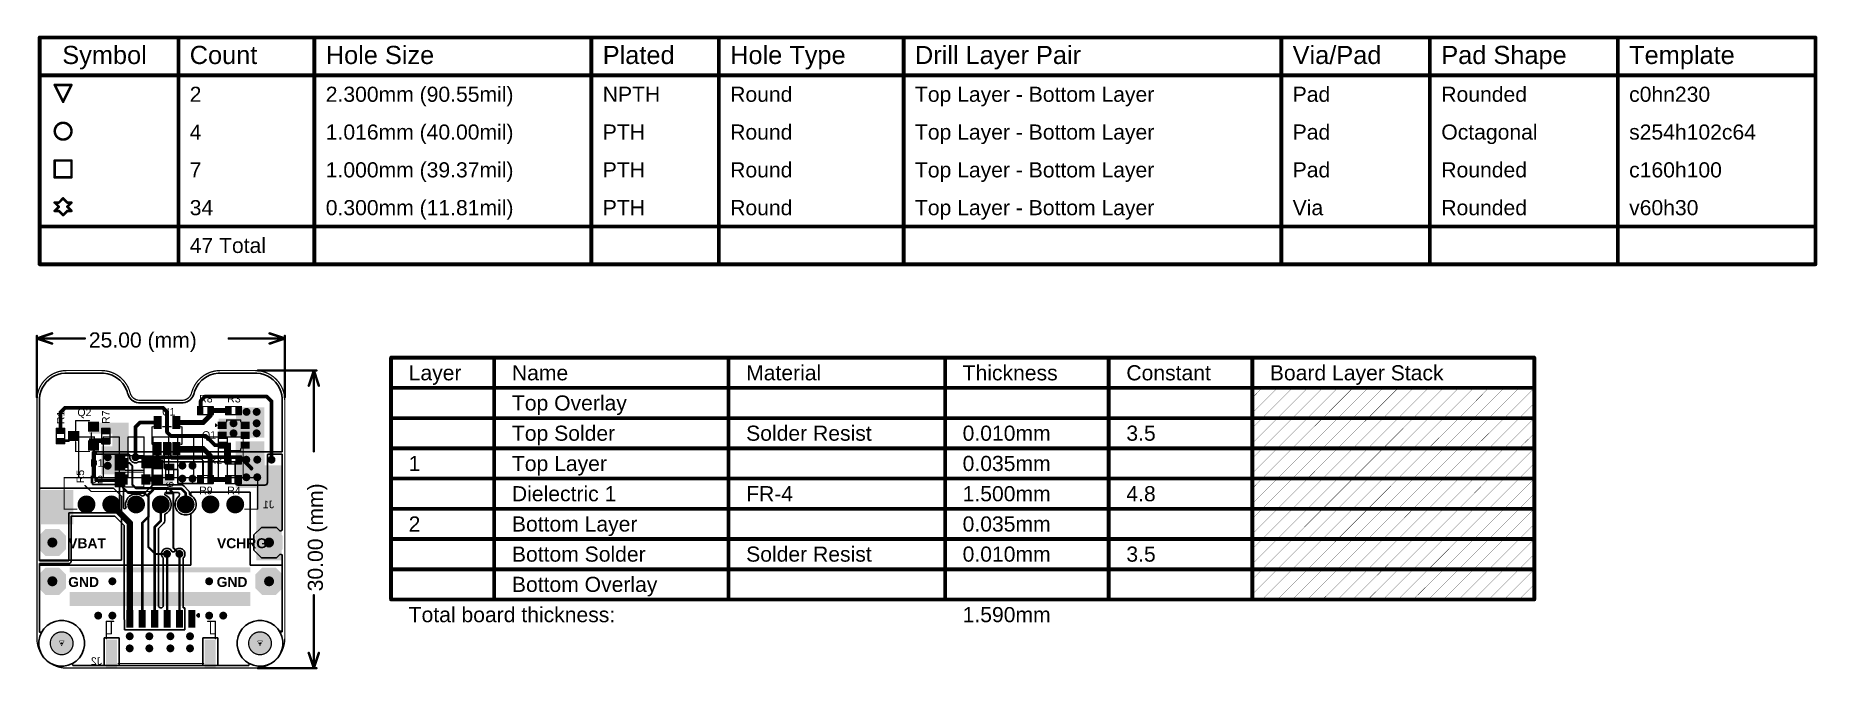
# Model space of a CAD drawing. Header units: inches. Extents: x -3 to 177, y -3 to 61.
import ezdxf

# ---------------------------------------------------------------- set-up
doc = ezdxf.new("R2010")
doc.units = ezdxf.units.IN
for name, color, linetype in [('Board Outline', 216, 'Continuous'), ('Bottom Layer', 5, 'Continuous'), ('Bottom Overlay', 54, 'Continuous'), ('Bottom Paste', 16, 'Continuous'), ('Bottom Solder', 6, 'Continuous'), ('Dimension', 6, 'Continuous'), ('Drill Drawing', 1, 'Continuous'), ('Fabrication', 76, 'Continuous'), ('Multi-Layer', 9, 'Continuous'), ('Pad Holes', 156, 'Continuous'), ('Top Layer', 1, 'Continuous'), ('Top Overlay', 2, 'Continuous'), ('Top Paste', 8, 'Continuous'), ('Top Solder', 216, 'Continuous'), ('Via Holes', 16, 'Continuous')]:
    doc.layers.add(name, color=color, linetype=linetype)
doc.styles.add('Arial', font='', dxfattribs={"height": 0.2})
doc.styles.add('Arial_Bold', font='', dxfattribs={"height": 0.2})
doc.styles.get('Arial').set_extended_font_data('Arial')
doc.styles.get('Arial_Bold').set_extended_font_data('Arial', bold=True)

msp = doc.modelspace()

# ---------------------------------------------------------------- texts
at = {"layer": 'Bottom Overlay', "style": 'Arial', "text_generation_flag": 2}
for s, p in [('J1', (21.42, 13.62)), ('J2', (4.07, -2.17))]:
    msp.add_text(s, height=0.762, dxfattribs=at).set_placement(p)
at = {"layer": 'Dimension', "style": 'Arial'}
msp.add_text('25.00 (mm)', height=1.524, dxfattribs=at).set_placement((2.74, 29.82))
msp.add_text('30.00 (mm)', height=1.524, rotation=90, dxfattribs=at).set_placement((26.34, 5.24))
at = {"layer": 'Drill Drawing', "style": 'Arial'}
for s, height, p in [('Symbol', 1.829, (0.06, 58.4)), ('Count', 1.829, (12.91, 58.4)), ('Hole Size', 1.829, (26.63, 58.4)), ('Plated', 1.829, (54.56, 58.4)), ('Hole Type', 1.829, (67.41, 58.4)), ('Drill Layer Pair', 1.8288, (86.04, 58.4)), ('Via/Pad', 1.829, (124.13, 58.4)), ('Pad Shape', 1.829, (139.12, 58.4)), ('Template', 1.829, (158.06, 58.4)), ('2', 1.52, (12.91, 54.59)), ('2.300mm (90.55mil)', 1.524, (26.63, 54.59)), ('NPTH', 1.524, (54.56, 54.59)), ('Round', 1.524, (67.41, 54.59)), ('Top Layer - Bottom Layer', 1.524, (86.04, 54.59)), ('Pad', 1.524, (124.13, 54.59)), ('Rounded', 1.524, (139.12, 54.59)), ('c0hn230', 1.524, (158.06, 54.59)), ('4', 1.52, (12.91, 50.78)), ('1.016mm (40.00mil)', 1.524, (26.63, 50.78)), ('PTH', 1.524, (54.56, 50.78)), ('Round', 1.524, (67.41, 50.78)), ('Top Layer - Bottom Layer', 1.524, (86.04, 50.78)), ('Pad', 1.524, (124.13, 50.78)), ('Octagonal', 1.524, (139.12, 50.78)), ('s254h102c64', 1.524, (158.06, 50.78)), ('1.000mm (39.37mil)', 1.524, (26.63, 46.97)), ('Round', 1.524, (67.41, 46.97)), ('Pad', 1.524, (124.13, 46.97)), ('Rounded', 1.524, (139.12, 46.97)), ('c160h100', 1.524, (158.06, 46.97)), ('7', 1.52, (12.91, 46.97)), ('PTH', 1.524, (54.56, 46.97)), ('Top Layer - Bottom Layer', 1.524, (86.04, 46.97)), ('34', 1.524, (12.91, 43.16)), ('0.300mm (11.81mil)', 1.524, (26.63, 43.16)), ('PTH', 1.524, (54.56, 43.16)), ('Round', 1.524, (67.41, 43.16)), ('Top Layer - Bottom Layer', 1.524, (86.04, 43.16)), ('Via', 1.524, (124.13, 43.16)), ('Rounded', 1.524, (139.12, 43.16)), ('v60h30', 1.524, (158.06, 43.16)), ('47 Total', 1.524, (12.91, 39.35))]:
    msp.add_text(s, height=height, dxfattribs=at).set_placement(p)
at = {"layer": 'Fabrication', "style": 'Arial'}
for s, height, p in [('Layer', 1.524, (34.99, 26.51)), ('Name', 1.524, (45.4, 26.51)), ('Material', 1.524, (69.02, 26.51)), ('Thickness', 1.524, (90.85, 26.51)), ('Constant', 1.524, (107.36, 26.51)), ('Board Layer Stack', 1.524, (121.83, 26.51)), ('Top Overlay', 1.524, (45.4, 23.47)), ('Top Solder', 1.524, (45.4, 20.42)), ('Solder Resist', 1.524, (69.02, 20.42)), ('0.010mm', 1.524, (90.85, 20.42)), ('3.5', 1.524, (107.36, 20.42)), ('1', 1.52, (34.99, 17.37)), ('Top Layer', 1.524, (45.4, 17.37)), ('0.035mm', 1.524, (90.85, 17.37)), ('Dielectric 1', 1.524, (45.4, 14.32)), ('FR-4', 1.524, (69.02, 14.32)), ('1.500mm', 1.524, (90.85, 14.32)), ('4.8', 1.524, (107.36, 14.32)), ('2', 1.52, (34.99, 11.27)), ('Bottom Layer', 1.524, (45.4, 11.27)), ('0.035mm', 1.524, (90.85, 11.27)), ('Bottom Solder', 1.524, (45.4, 8.23)), ('Solder Resist', 1.524, (69.02, 8.23)), ('0.010mm', 1.524, (90.85, 8.23)), ('3.5', 1.524, (107.36, 8.23)), ('Bottom Overlay', 1.524, (45.4, 5.18)), ('Total board thickness:', 1.524, (34.99, 2.13)), ('1.590mm', 1.524, (90.85, 2.13))]:
    msp.add_text(s, height=height, dxfattribs=at).set_placement(p)
at = {"layer": 'Top Overlay'}
for s, height, rotation, style, p in [('R1', 0.762, 90, 'Arial', (0.28, 22.09)), ('R7', 0.762, 90, 'Arial', (4.83, 22.11)), ('R5', 0.762, 90, 'Arial', (2.26, 16.13)), ('R6', 0.762, 90, 'Arial', (11.29, 14.94)), ('VBAT', 1, 360, 'Arial_Bold', (0.66, 9.59)), ('GND', 1, 360, 'Arial_Bold', (0.66, 5.68)), ('GND', 1, 360, 'Arial_Bold', (15.63, 5.68))]:
    msp.add_text(s, height=height, rotation=rotation, dxfattribs=dict(at, style=style)).set_placement(p)
for s, height, style, p in [('Q2', 0.762, 'Arial', (1.58, 22.9)), ('U1', 0.762, 'Arial', (10.11, 22.96)), ('R8', 0.762, 'Arial', (13.86, 24.28)), ('R3', 0.762, 'Arial', (16.69, 24.28)), ('Q1', 0.762, 'Arial', (14.15, 20.62)), ('D1', 0.762, 'Arial', (2.86, 17.8)), ('R2', 0.762, 'Arial', (14.84, 18.1)), ('D2', 0.762, 'Arial', (2.82, 16.13)), ('R9', 0.762, 'Arial', (13.86, 15.03)), ('R4', 0.762, 'Arial', (16.69, 15.03)), ('VCHRG', 1, 'Arial_Bold', (15.66, 9.59))]:
    msp.add_text(s, height=height, dxfattribs=dict(at, style=style)).set_placement(p)

# ---------------------------------------------------------------- blocks, each defined once
blk = doc.blocks.new('SOT_23_5_1')
at = {"layer": 'Top Layer'}
for points in [[(-1.85, 1.25), (-0.75, 1.25), (-0.75, 0.65), (-1.85, 0.65)], [(-1.85, 0.3), (-0.75, 0.3), (-0.75, -0.3), (-1.85, -0.3)], [(0.75, 1.25), (1.85, 1.25), (1.85, 0.65), (0.75, 0.65)], [(-1.85, -0.65), (-0.75, -0.65), (-0.75, -1.25), (-1.85, -1.25)], [(0.75, -0.65), (1.85, -0.65), (1.85, -1.25), (0.75, -1.25)]]:
    blk.add_hatch(color=1, dxfattribs=at).paths.add_polyline_path(points)
at = {"layer": 'Top Paste'}
for points in [[(-1.85, 1.25), (-0.75, 1.25), (-0.75, 0.65), (-1.85, 0.65)], [(-1.85, 0.3), (-0.75, 0.3), (-0.75, -0.3), (-1.85, -0.3)], [(0.75, 1.25), (1.85, 1.25), (1.85, 0.65), (0.75, 0.65)], [(-1.85, -0.65), (-0.75, -0.65), (-0.75, -1.25), (-1.85, -1.25)], [(0.75, -0.65), (1.85, -0.65), (1.85, -1.25), (0.75, -1.25)]]:
    blk.add_hatch(color=8, dxfattribs=at).paths.add_polyline_path(points)
at = {"layer": 'Top Solder'}
for points in [[(-1.95, 1.35), (-0.65, 1.35), (-0.65, 0.55), (-1.95, 0.55)], [(-1.95, 0.4), (-0.65, 0.4), (-0.65, -0.4), (-1.95, -0.4)], [(0.65, 1.35), (1.95, 1.35), (1.95, 0.55), (0.65, 0.55)], [(-1.95, -0.55), (-0.65, -0.55), (-0.65, -1.35), (-1.95, -1.35)], [(0.65, -0.55), (1.95, -0.55), (1.95, -1.35), (0.65, -1.35)]]:
    blk.add_hatch(color=216, dxfattribs=at).paths.add_polyline_path(points)
at = {"layer": 'Top Overlay'}
for points in [[(-2.13, 1.07, 0.127, 0.127, 0), (-2.13, 0.81, 0.127, 0.127, 0)], [(-2.13, 1.07, 0.127, 0.127, 0), (-2.01, 0.94, 0.127, 0.127, 0)], [(-2.01, 0.94, 0.127, 0.127, 0), (-2.13, 0.81, 0.127, 0.127, 0)], [(-0.88, 1.5, 0.127, 0.127, 0), (-0.88, 1.4, 0.127, 0.127, 0)], [(-0.88, 1.5, 0.127, 0.127, 0), (0.87, 1.5, 0.127, 0.127, 0)], [(0.87, 1.5, 0.127, 0.127, 0), (0.87, 1.4, 0.127, 0.127, 0)], [(0.88, 0.44, 0.127, 0.127, 0), (0.88, -0.42, 0.127, 0.127, 0)], [(-0.88, -1.4, 0.127, 0.127, 0), (-0.88, -1.5, 0.127, 0.127, 0)], [(-0.88, -1.5, 0.127, 0.127, 0), (0.87, -1.5, 0.127, 0.127, 0)], [(0.87, -1.4, 0.127, 0.127, 0), (0.87, -1.5, 0.127, 0.127, 0)]]:
    blk.add_lwpolyline(points, format="xyseb", dxfattribs=at)
for points in [[(-2.17, 1.07, 0.0635, 0.0635, 1), (-2.1, 1.07, 0.0635, 0.0635, 1)], [(-2.17, 1.07, 0.0635, 0.0635, 1), (-2.1, 1.07, 0.0635, 0.0635, 1)], [(-2.17, 0.81, 0.0635, 0.0635, 1), (-2.1, 0.81, 0.0635, 0.0635, 1)], [(-2.17, 0.81, 0.0635, 0.0635, 1), (-2.1, 0.81, 0.0635, 0.0635, 1)], [(-2.04, 0.94, 0.0635, 0.0635, 1), (-1.97, 0.94, 0.0635, 0.0635, 1)], [(-2.04, 0.94, 0.0635, 0.0635, 1), (-1.97, 0.94, 0.0635, 0.0635, 1)], [(-0.91, 1.5, 0.0635, 0.0635, 1), (-0.85, 1.5, 0.0635, 0.0635, 1)], [(-0.91, 1.5, 0.0635, 0.0635, 1), (-0.85, 1.5, 0.0635, 0.0635, 1)], [(-0.91, 1.4, 0.0635, 0.0635, 1), (-0.85, 1.4, 0.0635, 0.0635, 1)], [(0.84, 1.5, 0.0635, 0.0635, 1), (0.91, 1.5, 0.0635, 0.0635, 1)], [(0.84, 1.5, 0.0635, 0.0635, 1), (0.91, 1.5, 0.0635, 0.0635, 1)], [(0.84, 1.4, 0.0635, 0.0635, 1), (0.91, 1.4, 0.0635, 0.0635, 1)], [(0.85, 0.44, 0.0635, 0.0635, 1), (0.91, 0.44, 0.0635, 0.0635, 1)], [(-0.91, -1.4, 0.0635, 0.0635, 1), (-0.85, -1.4, 0.0635, 0.0635, 1)], [(-0.91, -1.5, 0.0635, 0.0635, 1), (-0.85, -1.5, 0.0635, 0.0635, 1)], [(-0.91, -1.5, 0.0635, 0.0635, 1), (-0.85, -1.5, 0.0635, 0.0635, 1)], [(0.84, -1.4, 0.0635, 0.0635, 1), (0.91, -1.4, 0.0635, 0.0635, 1)], [(0.84, -1.5, 0.0635, 0.0635, 1), (0.91, -1.5, 0.0635, 0.0635, 1)], [(0.84, -1.5, 0.0635, 0.0635, 1), (0.91, -1.5, 0.0635, 0.0635, 1)], [(0.85, -0.42, 0.0635, 0.0635, 1), (0.91, -0.42, 0.0635, 0.0635, 1)]]:
    blk.add_lwpolyline(points, format="xyseb", close=True, dxfattribs=at)
blk = doc.blocks.new('SOT_23_2')
at = {"layer": 'Top Layer'}
for points in [[(-0.41, 1.46), (0.41, 1.46), (0.41, 0.54), (-0.41, 0.54)], [(-1.36, -0.54), (-0.54, -0.54), (-0.54, -1.46), (-1.36, -1.46)], [(0.54, -0.54), (1.36, -0.54), (1.36, -1.46), (0.54, -1.46)]]:
    blk.add_hatch(color=1, dxfattribs=at).paths.add_polyline_path(points)
at = {"layer": 'Top Paste'}
for points in [[(-0.41, 1.46), (0.41, 1.46), (0.41, 0.54), (-0.41, 0.54)], [(-1.36, -0.54), (-0.54, -0.54), (-0.54, -1.46), (-1.36, -1.46)], [(0.54, -0.54), (1.36, -0.54), (1.36, -1.46), (0.54, -1.46)]]:
    blk.add_hatch(color=8, dxfattribs=at).paths.add_polyline_path(points)
at = {"layer": 'Top Solder'}
for points in [[(-0.51, 1.56), (0.51, 1.56), (0.51, 0.44), (-0.51, 0.44)], [(-1.46, -0.44), (-0.44, -0.44), (-0.44, -1.56), (-1.46, -1.56)], [(0.44, -0.44), (1.46, -0.44), (1.46, -1.56), (0.44, -1.56)]]:
    blk.add_hatch(color=216, dxfattribs=at).paths.add_polyline_path(points)
at = {"layer": 'Top Overlay'}
for points in [[(-1.55, 0.81, 0.127, 0.127, 0), (-1.55, -0.58, 0.127, 0.127, 0)], [(-1.55, 0.81, 0.127, 0.127, 0), (-0.56, 0.81, 0.127, 0.127, 0)], [(0.56, 0.81, 0.127, 0.127, 0), (1.55, 0.81, 0.127, 0.127, 0)], [(1.55, 0.81, 0.127, 0.127, 0), (1.55, -0.58, 0.127, 0.127, 0)], [(-1.68, -1.04, 0.127, 0.127, 0), (-1.55, -1.17, 0.127, 0.127, 0)], [(-1.68, -1.04, 0.127, 0.127, 0), (-1.68, -1.3, 0.127, 0.127, 0)], [(-1.55, -1.17, 0.127, 0.127, 0), (-1.68, -1.3, 0.127, 0.127, 0)], [(-0.33, -0.79, 0.127, 0.127, 0), (0.33, -0.79, 0.127, 0.127, 0)]]:
    blk.add_lwpolyline(points, format="xyseb", dxfattribs=at)
for points in [[(-1.58, 0.81, 0.0635, 0.0635, 1), (-1.52, 0.81, 0.0635, 0.0635, 1)], [(-1.58, 0.81, 0.0635, 0.0635, 1), (-1.52, 0.81, 0.0635, 0.0635, 1)], [(-0.59, 0.81, 0.0635, 0.0635, 1), (-0.53, 0.81, 0.0635, 0.0635, 1)], [(0.53, 0.81, 0.0635, 0.0635, 1), (0.59, 0.81, 0.0635, 0.0635, 1)], [(1.52, 0.81, 0.0635, 0.0635, 1), (1.58, 0.81, 0.0635, 0.0635, 1)], [(1.52, 0.81, 0.0635, 0.0635, 1), (1.58, 0.81, 0.0635, 0.0635, 1)], [(-1.71, -1.04, 0.0635, 0.0635, 1), (-1.64, -1.04, 0.0635, 0.0635, 1)], [(-1.71, -1.04, 0.0635, 0.0635, 1), (-1.64, -1.04, 0.0635, 0.0635, 1)], [(-1.71, -1.3, 0.0635, 0.0635, 1), (-1.64, -1.3, 0.0635, 0.0635, 1)], [(-1.71, -1.3, 0.0635, 0.0635, 1), (-1.64, -1.3, 0.0635, 0.0635, 1)], [(-1.58, -0.58, 0.0635, 0.0635, 1), (-1.52, -0.58, 0.0635, 0.0635, 1)], [(-1.58, -1.17, 0.0635, 0.0635, 1), (-1.52, -1.17, 0.0635, 0.0635, 1)], [(-1.58, -1.17, 0.0635, 0.0635, 1), (-1.52, -1.17, 0.0635, 0.0635, 1)], [(-0.36, -0.79, 0.0635, 0.0635, 1), (-0.3, -0.79, 0.0635, 0.0635, 1)], [(0.3, -0.79, 0.0635, 0.0635, 1), (0.36, -0.79, 0.0635, 0.0635, 1)], [(1.52, -0.58, 0.0635, 0.0635, 1), (1.58, -0.58, 0.0635, 0.0635, 1)]]:
    blk.add_lwpolyline(points, format="xyseb", close=True, dxfattribs=at)
blk = doc.blocks.new('6_TSOP__3')
at = {"layer": 'Top Layer'}
for points in [[(-0.81, 1.26), (-0.81, 0.75), (-1.51, 0.75), (-1.51, 1.26)], [(-0.81, 0.25), (-0.81, -0.25), (-1.51, -0.25), (-1.51, 0.25)], [(1.51, 1.26), (1.51, 0.75), (0.81, 0.75), (0.81, 1.26)], [(1.51, 0.25), (1.51, -0.25), (0.81, -0.25), (0.81, 0.25)], [(-0.81, -0.75), (-0.81, -1.25), (-1.51, -1.25), (-1.51, -0.75)], [(1.51, -0.75), (1.51, -1.25), (0.81, -1.25), (0.81, -0.75)]]:
    blk.add_hatch(color=1, dxfattribs=at).paths.add_polyline_path(points)
at = {"layer": 'Top Paste'}
for points in [[(-0.81, 1.26), (-0.81, 0.75), (-1.51, 0.75), (-1.51, 1.26)], [(-0.81, 0.25), (-0.81, -0.25), (-1.51, -0.25), (-1.51, 0.25)], [(1.51, 1.26), (1.51, 0.75), (0.81, 0.75), (0.81, 1.26)], [(1.51, 0.25), (1.51, -0.25), (0.81, -0.25), (0.81, 0.25)], [(-0.81, -0.75), (-0.81, -1.25), (-1.51, -1.25), (-1.51, -0.75)], [(1.51, -0.75), (1.51, -1.25), (0.81, -1.25), (0.81, -0.75)]]:
    blk.add_hatch(color=8, dxfattribs=at).paths.add_polyline_path(points)
at = {"layer": 'Top Solder'}
for points in [[(-0.71, 1.36), (-0.71, 0.65), (-1.61, 0.65), (-1.61, 1.36)], [(-0.71, 0.36), (-0.71, -0.36), (-1.61, -0.36), (-1.61, 0.36)], [(1.61, 1.36), (1.61, 0.65), (0.71, 0.65), (0.71, 1.36)], [(1.61, 0.36), (1.61, -0.36), (0.71, -0.36), (0.71, 0.36)], [(-0.71, -0.65), (-0.71, -1.36), (-1.61, -1.36), (-1.61, -0.65)], [(1.61, -0.65), (1.61, -1.36), (0.71, -1.36), (0.71, -0.65)]]:
    blk.add_hatch(color=216, dxfattribs=at).paths.add_polyline_path(points)
at = {"layer": 'Top Overlay'}
for points in [[(-1.8, 0.89, 0.127, 0.127, 0), (-1.8, 1.14, 0.127, 0.127, 0)], [(-1.8, 1.14, 0.127, 0.127, 0), (-1.68, 1.02, 0.127, 0.127, 0)], [(-1.8, 0.89, 0.127, 0.127, 0), (-1.68, 1.02, 0.127, 0.127, 0)], [(-0.7, 1.55, 0.127, 0.127, 0), (0.71, 1.55, 0.127, 0.127, 0)], [(-0.7, 1.37, 0.127, 0.127, 0), (-0.7, 1.55, 0.127, 0.127, 0)], [(0.71, 1.37, 0.127, 0.127, 0), (0.71, 1.55, 0.127, 0.127, 0)], [(-0.7, -1.55, 0.127, 0.127, 0), (-0.7, -1.37, 0.127, 0.127, 0)], [(-0.7, -1.55, 0.127, 0.127, 0), (0.71, -1.55, 0.127, 0.127, 0)], [(0.71, -1.55, 0.127, 0.127, 0), (0.71, -1.37, 0.127, 0.127, 0)]]:
    blk.add_lwpolyline(points, format="xyseb", dxfattribs=at)
for points in [[(-1.84, 1.14, 0.0635, 0.0635, 1), (-1.77, 1.14, 0.0635, 0.0635, 1)], [(-1.84, 1.14, 0.0635, 0.0635, 1), (-1.77, 1.14, 0.0635, 0.0635, 1)], [(-1.84, 0.89, 0.0635, 0.0635, 1), (-1.77, 0.89, 0.0635, 0.0635, 1)], [(-1.84, 0.89, 0.0635, 0.0635, 1), (-1.77, 0.89, 0.0635, 0.0635, 1)], [(-1.71, 1.02, 0.0635, 0.0635, 1), (-1.64, 1.02, 0.0635, 0.0635, 1)], [(-1.71, 1.02, 0.0635, 0.0635, 1), (-1.64, 1.02, 0.0635, 0.0635, 1)], [(-0.73, 1.55, 0.0635, 0.0635, 1), (-0.67, 1.55, 0.0635, 0.0635, 1)], [(-0.73, 1.55, 0.0635, 0.0635, 1), (-0.67, 1.55, 0.0635, 0.0635, 1)], [(-0.73, 1.37, 0.0635, 0.0635, 1), (-0.67, 1.37, 0.0635, 0.0635, 1)], [(0.68, 1.55, 0.0635, 0.0635, 1), (0.74, 1.55, 0.0635, 0.0635, 1)], [(0.68, 1.55, 0.0635, 0.0635, 1), (0.74, 1.55, 0.0635, 0.0635, 1)], [(0.68, 1.37, 0.0635, 0.0635, 1), (0.74, 1.37, 0.0635, 0.0635, 1)], [(-0.73, -1.37, 0.0635, 0.0635, 1), (-0.67, -1.37, 0.0635, 0.0635, 1)], [(-0.73, -1.55, 0.0635, 0.0635, 1), (-0.67, -1.55, 0.0635, 0.0635, 1)], [(-0.73, -1.55, 0.0635, 0.0635, 1), (-0.67, -1.55, 0.0635, 0.0635, 1)], [(0.68, -1.37, 0.0635, 0.0635, 1), (0.74, -1.37, 0.0635, 0.0635, 1)], [(0.68, -1.55, 0.0635, 0.0635, 1), (0.74, -1.55, 0.0635, 0.0635, 1)], [(0.68, -1.55, 0.0635, 0.0635, 1), (0.74, -1.55, 0.0635, 0.0635, 1)]]:
    blk.add_lwpolyline(points, format="xyseb", close=True, dxfattribs=at)
blk = doc.blocks.new('W_______2_54_1_0_4')
at = {"layer": 'Bottom Layer'}
blk.add_hatch(color=5, dxfattribs=at).paths.add_polyline_path([(4.63, 0.77), (3.36, 0.77), (2.73, 0.14), (2.73, -1.13), (3.36, -1.77), (4.63, -1.77), (5.27, -1.13), (5.27, 0.14)])
at = {"layer": 'Bottom Solder'}
blk.add_hatch(color=6, dxfattribs=at).paths.add_polyline_path([(4.69, 0.87), (3.31, 0.87), (2.63, 0.19), (2.63, -1.19), (3.31, -1.87), (4.69, -1.87), (5.37, -1.19), (5.37, 0.19)])
at = {"layer": 'Multi-Layer'}
blk.add_hatch(color=9, dxfattribs=at).paths.add_polyline_path([(4.63, 0.77), (3.36, 0.77), (2.73, 0.14), (2.73, -1.13), (3.36, -1.77), (4.63, -1.77), (5.27, -1.13), (5.27, 0.14)])
at = {"layer": 'Pad Holes'}
h = blk.add_hatch(color=7, dxfattribs=at)
edge = h.paths.add_edge_path()
edge.add_arc((4, -0.5), 0.508, 0, 360)
at = {"layer": 'Top Layer'}
blk.add_hatch(color=1, dxfattribs=at).paths.add_polyline_path([(4.63, 0.77), (3.36, 0.77), (2.73, 0.14), (2.73, -1.13), (3.36, -1.77), (4.63, -1.77), (5.27, -1.13), (5.27, 0.14)])
at = {"layer": 'Top Solder'}
blk.add_hatch(color=216, dxfattribs=at).paths.add_polyline_path([(4.69, 0.87), (3.31, 0.87), (2.63, 0.19), (2.63, -1.19), (3.31, -1.87), (4.69, -1.87), (5.37, -1.19), (5.37, 0.19)])
blk = doc.blocks.new('W_______2_54_1_0_5')
at = {"layer": 'Bottom Layer'}
blk.add_hatch(color=5, dxfattribs=at).paths.add_polyline_path([(0.635, 0.770001), (-0.635, 0.770001), (-1.27, 0.135001), (-1.27, -1.134999), (-0.635, -1.769999), (0.635, -1.769999), (1.27, -1.134999), (1.27, 0.135001)])
at = {"layer": 'Bottom Solder'}
blk.add_hatch(color=6, dxfattribs=at).paths.add_polyline_path([(0.6858, 0.871601), (-0.6858, 0.871601), (-1.3716, 0.185801), (-1.3716, -1.185799), (-0.6858, -1.871599), (0.6858, -1.871599), (1.3716, -1.185799), (1.3716, 0.185801)])
at = {"layer": 'Multi-Layer'}
blk.add_hatch(color=9, dxfattribs=at).paths.add_polyline_path([(0.635, 0.770001), (-0.635, 0.770001), (-1.27, 0.135001), (-1.27, -1.134999), (-0.635, -1.769999), (0.635, -1.769999), (1.27, -1.134999), (1.27, 0.135001)])
at = {"layer": 'Pad Holes'}
h = blk.add_hatch(color=7, dxfattribs=at)
edge = h.paths.add_edge_path()
edge.add_arc((0, -0.499999), 0.508, 0, 360)
at = {"layer": 'Top Layer'}
blk.add_hatch(color=1, dxfattribs=at).paths.add_polyline_path([(0.635, 0.770001), (-0.635, 0.770001), (-1.27, 0.135001), (-1.27, -1.134999), (-0.635, -1.769999), (0.635, -1.769999), (1.27, -1.134999), (1.27, 0.135001)])
at = {"layer": 'Top Solder'}
blk.add_hatch(color=216, dxfattribs=at).paths.add_polyline_path([(0.6858, 0.871601), (-0.6858, 0.871601), (-1.3716, 0.185801), (-1.3716, -1.185799), (-0.6858, -1.871599), (0.6858, -1.871599), (1.3716, -1.185799), (1.3716, 0.185801)])
blk = doc.blocks.new('W_______2_54_1_0_6')
at = {"layer": 'Bottom Layer'}
blk.add_hatch(color=5, dxfattribs=at).paths.add_polyline_path([(-3.36, 0.77), (-4.63, 0.77), (-5.27, 0.14), (-5.27, -1.13), (-4.63, -1.77), (-3.36, -1.77), (-2.73, -1.13), (-2.73, 0.14)])
at = {"layer": 'Bottom Solder'}
blk.add_hatch(color=6, dxfattribs=at).paths.add_polyline_path([(-3.31, 0.87), (-4.69, 0.87), (-5.37, 0.19), (-5.37, -1.19), (-4.69, -1.87), (-3.31, -1.87), (-2.63, -1.19), (-2.63, 0.19)])
at = {"layer": 'Multi-Layer'}
blk.add_hatch(color=9, dxfattribs=at).paths.add_polyline_path([(-3.36, 0.77), (-4.63, 0.77), (-5.27, 0.14), (-5.27, -1.13), (-4.63, -1.77), (-3.36, -1.77), (-2.73, -1.13), (-2.73, 0.14)])
at = {"layer": 'Pad Holes'}
h = blk.add_hatch(color=7, dxfattribs=at)
edge = h.paths.add_edge_path()
edge.add_arc((-4, -0.5), 0.508, 0, 360)
at = {"layer": 'Top Layer'}
blk.add_hatch(color=1, dxfattribs=at).paths.add_polyline_path([(-3.36, 0.77), (-4.63, 0.77), (-5.27, 0.14), (-5.27, -1.13), (-4.63, -1.77), (-3.36, -1.77), (-2.73, -1.13), (-2.73, 0.14)])
at = {"layer": 'Top Solder'}
blk.add_hatch(color=216, dxfattribs=at).paths.add_polyline_path([(-3.31, 0.87), (-4.69, 0.87), (-5.37, 0.19), (-5.37, -1.19), (-4.69, -1.87), (-3.31, -1.87), (-2.63, -1.19), (-2.63, 0.19)])
blk = doc.blocks.new('W_______2_54_1_0_7')
at = {"layer": 'Bottom Layer'}
blk.add_hatch(color=5, dxfattribs=at).paths.add_polyline_path([(0.635, 0.770001), (-0.635, 0.770001), (-1.27, 0.135001), (-1.27, -1.134999), (-0.635, -1.769999), (0.635, -1.769999), (1.27, -1.134999), (1.27, 0.135001)])
at = {"layer": 'Bottom Solder'}
blk.add_hatch(color=6, dxfattribs=at).paths.add_polyline_path([(0.6858, 0.871601), (-0.6858, 0.871601), (-1.3716, 0.185801), (-1.3716, -1.185799), (-0.6858, -1.871599), (0.6858, -1.871599), (1.3716, -1.185799), (1.3716, 0.185801)])
at = {"layer": 'Multi-Layer'}
blk.add_hatch(color=9, dxfattribs=at).paths.add_polyline_path([(0.635, 0.770001), (-0.635, 0.770001), (-1.27, 0.135001), (-1.27, -1.134999), (-0.635, -1.769999), (0.635, -1.769999), (1.27, -1.134999), (1.27, 0.135001)])
at = {"layer": 'Pad Holes'}
h = blk.add_hatch(color=7, dxfattribs=at)
edge = h.paths.add_edge_path()
edge.add_arc((0, -0.499999), 0.508, 0, 360)
at = {"layer": 'Top Layer'}
blk.add_hatch(color=1, dxfattribs=at).paths.add_polyline_path([(0.635, 0.770001), (-0.635, 0.770001), (-1.27, 0.135001), (-1.27, -1.134999), (-0.635, -1.769999), (0.635, -1.769999), (1.27, -1.134999), (1.27, 0.135001)])
at = {"layer": 'Top Solder'}
blk.add_hatch(color=216, dxfattribs=at).paths.add_polyline_path([(0.6858, 0.871601), (-0.6858, 0.871601), (-1.3716, 0.185801), (-1.3716, -1.185799), (-0.6858, -1.871599), (0.6858, -1.871599), (1.3716, -1.185799), (1.3716, 0.185801)])
blk = doc.blocks.new('SOD_323_8')
at = {"layer": 'Top Layer'}
for points in [[(-0.75, -0.45), (-1.55, -0.45), (-1.55, 0.45), (-0.75, 0.45)], [(1.55, -0.45), (0.75, -0.45), (0.75, 0.45), (1.55, 0.45)]]:
    blk.add_hatch(color=1, dxfattribs=at).paths.add_polyline_path(points)
at = {"layer": 'Top Overlay'}
for points in [[(-2.01, 0.48), (-0.91, 0.48), (-0.91, 0.79), (-2.01, 0.79)], [(-2.01, -0.51), (-1.57, -0.51), (-1.57, 0.51), (-2.01, 0.51)], [(-2.01, -0.79), (-0.91, -0.79), (-0.91, -0.48), (-2.01, -0.48)]]:
    blk.add_hatch(color=2, dxfattribs=at).paths.add_polyline_path(points)
at = {"layer": 'Top Paste'}
for points in [[(-0.75, -0.45), (-1.55, -0.45), (-1.55, 0.45), (-0.75, 0.45)], [(1.55, -0.45), (0.75, -0.45), (0.75, 0.45), (1.55, 0.45)]]:
    blk.add_hatch(color=8, dxfattribs=at).paths.add_polyline_path(points)
at = {"layer": 'Top Solder'}
for points in [[(-0.69, -0.51), (-1.61, -0.51), (-1.61, 0.51), (-0.69, 0.51)], [(1.61, -0.51), (0.69, -0.51), (0.69, 0.51), (1.61, 0.51)]]:
    blk.add_hatch(color=216, dxfattribs=at).paths.add_polyline_path(points)
at = {"layer": 'Top Overlay'}
for points in [[(-0.91, 0.74, 0.127, 0.127, 0), (0.94, 0.74, 0.127, 0.127, 0)], [(0.94, 0.56, 0.127, 0.127, 0), (0.94, 0.74, 0.127, 0.127, 0)], [(-0.91, -0.74, 0.127, 0.127, 0), (0.94, -0.74, 0.127, 0.127, 0)], [(0.94, -0.74, 0.127, 0.127, 0), (0.94, -0.56, 0.127, 0.127, 0)]]:
    blk.add_lwpolyline(points, format="xyseb", dxfattribs=at)
for points in [[(-0.95, 0.74, 0.0635, 0.0635, 1), (-0.88, 0.74, 0.0635, 0.0635, 1)], [(0.91, 0.74, 0.0635, 0.0635, 1), (0.97, 0.74, 0.0635, 0.0635, 1)], [(0.91, 0.74, 0.0635, 0.0635, 1), (0.97, 0.74, 0.0635, 0.0635, 1)], [(0.91, 0.56, 0.0635, 0.0635, 1), (0.97, 0.56, 0.0635, 0.0635, 1)], [(-0.95, -0.74, 0.0635, 0.0635, 1), (-0.88, -0.74, 0.0635, 0.0635, 1)], [(0.91, -0.56, 0.0635, 0.0635, 1), (0.97, -0.56, 0.0635, 0.0635, 1)], [(0.91, -0.74, 0.0635, 0.0635, 1), (0.97, -0.74, 0.0635, 0.0635, 1)], [(0.91, -0.74, 0.0635, 0.0635, 1), (0.97, -0.74, 0.0635, 0.0635, 1)]]:
    blk.add_lwpolyline(points, format="xyseb", close=True, dxfattribs=at)
blk = doc.blocks.new('SOD_323_9')
at = {"layer": 'Top Layer'}
for points in [[(-0.75, -0.45), (-1.55, -0.45), (-1.55, 0.45), (-0.75, 0.45)], [(1.55, -0.45), (0.75, -0.45), (0.75, 0.45), (1.55, 0.45)]]:
    blk.add_hatch(color=1, dxfattribs=at).paths.add_polyline_path(points)
at = {"layer": 'Top Overlay'}
for points in [[(-2.01, 0.48), (-0.91, 0.48), (-0.91, 0.79), (-2.01, 0.79)], [(-2.01, -0.51), (-1.57, -0.51), (-1.57, 0.51), (-2.01, 0.51)], [(-2.01, -0.79), (-0.91, -0.79), (-0.91, -0.48), (-2.01, -0.48)]]:
    blk.add_hatch(color=2, dxfattribs=at).paths.add_polyline_path(points)
at = {"layer": 'Top Paste'}
for points in [[(-0.75, -0.45), (-1.55, -0.45), (-1.55, 0.45), (-0.75, 0.45)], [(1.55, -0.45), (0.75, -0.45), (0.75, 0.45), (1.55, 0.45)]]:
    blk.add_hatch(color=8, dxfattribs=at).paths.add_polyline_path(points)
at = {"layer": 'Top Solder'}
for points in [[(-0.69, -0.51), (-1.61, -0.51), (-1.61, 0.51), (-0.69, 0.51)], [(1.61, -0.51), (0.69, -0.51), (0.69, 0.51), (1.61, 0.51)]]:
    blk.add_hatch(color=216, dxfattribs=at).paths.add_polyline_path(points)
at = {"layer": 'Top Overlay'}
for points in [[(-0.91, 0.74, 0.127, 0.127, 0), (0.94, 0.74, 0.127, 0.127, 0)], [(0.94, 0.56, 0.127, 0.127, 0), (0.94, 0.74, 0.127, 0.127, 0)], [(-0.91, -0.74, 0.127, 0.127, 0), (0.94, -0.74, 0.127, 0.127, 0)], [(0.94, -0.74, 0.127, 0.127, 0), (0.94, -0.56, 0.127, 0.127, 0)]]:
    blk.add_lwpolyline(points, format="xyseb", dxfattribs=at)
for points in [[(-0.95, 0.74, 0.0635, 0.0635, 1), (-0.88, 0.74, 0.0635, 0.0635, 1)], [(0.91, 0.74, 0.0635, 0.0635, 1), (0.97, 0.74, 0.0635, 0.0635, 1)], [(0.91, 0.74, 0.0635, 0.0635, 1), (0.97, 0.74, 0.0635, 0.0635, 1)], [(0.91, 0.56, 0.0635, 0.0635, 1), (0.97, 0.56, 0.0635, 0.0635, 1)], [(-0.95, -0.74, 0.0635, 0.0635, 1), (-0.88, -0.74, 0.0635, 0.0635, 1)], [(0.91, -0.56, 0.0635, 0.0635, 1), (0.97, -0.56, 0.0635, 0.0635, 1)], [(0.91, -0.74, 0.0635, 0.0635, 1), (0.97, -0.74, 0.0635, 0.0635, 1)], [(0.91, -0.74, 0.0635, 0.0635, 1), (0.97, -0.74, 0.0635, 0.0635, 1)]]:
    blk.add_lwpolyline(points, format="xyseb", close=True, dxfattribs=at)
blk = doc.blocks.new('SM06B_GHS_TB_LF__SN__B_10')
at = {"layer": 'Bottom Layer'}
for points in [[(-5.47, 3.1), (-4.47, 3.1), (-4.47, 0.4), (-5.47, 0.4)], [(4.47, 3.1), (5.47, 3.1), (5.47, 0.4), (4.47, 0.4)], [(-3.43, -0.9), (-2.83, -0.9), (-2.83, -2.6), (-3.43, -2.6)], [(-2.18, -0.9), (-1.58, -0.9), (-1.58, -2.6), (-2.18, -2.6)], [(-0.93, -0.9), (-0.33, -0.9), (-0.33, -2.6), (-0.93, -2.6)], [(0.32, -0.9), (0.92, -0.9), (0.92, -2.6), (0.32, -2.6)], [(1.57, -0.9), (2.17, -0.9), (2.17, -2.6), (1.57, -2.6)], [(2.82, -0.9), (3.42, -0.9), (3.42, -2.6), (2.82, -2.6)]]:
    blk.add_hatch(color=5, dxfattribs=at).paths.add_polyline_path(points)
at = {"layer": 'Bottom Paste'}
for points in [[(-5.47, 3.1), (-4.47, 3.1), (-4.47, 0.4), (-5.47, 0.4)], [(4.47, 3.1), (5.47, 3.1), (5.47, 0.4), (4.47, 0.4)], [(-3.43, -0.9), (-2.83, -0.9), (-2.83, -2.6), (-3.43, -2.6)], [(-2.18, -0.9), (-1.58, -0.9), (-1.58, -2.6), (-2.18, -2.6)], [(-0.93, -0.9), (-0.33, -0.9), (-0.33, -2.6), (-0.93, -2.6)], [(0.32, -0.9), (0.92, -0.9), (0.92, -2.6), (0.32, -2.6)], [(1.57, -0.9), (2.17, -0.9), (2.17, -2.6), (1.57, -2.6)], [(2.82, -0.9), (3.42, -0.9), (3.42, -2.6), (2.82, -2.6)]]:
    blk.add_hatch(color=16, dxfattribs=at).paths.add_polyline_path(points)
at = {"layer": 'Bottom Solder'}
for points in [[(-5.53, 3.15), (-4.42, 3.15), (-4.42, 0.35), (-5.53, 0.35)], [(4.42, 3.15), (5.53, 3.15), (5.53, 0.35), (4.42, 0.35)], [(-3.48, -0.85), (-2.77, -0.85), (-2.77, -2.65), (-3.48, -2.65)], [(-2.23, -0.85), (-1.52, -0.85), (-1.52, -2.65), (-2.23, -2.65)], [(-0.98, -0.85), (-0.27, -0.85), (-0.27, -2.65), (-0.98, -2.65)], [(0.27, -0.85), (0.98, -0.85), (0.98, -2.65), (0.27, -2.65)], [(1.52, -0.85), (2.23, -0.85), (2.23, -2.65), (1.52, -2.65)], [(2.77, -0.85), (3.48, -0.85), (3.48, -2.65), (2.77, -2.65)]]:
    blk.add_hatch(color=6, dxfattribs=at).paths.add_polyline_path(points)
at = {"layer": 'Bottom Overlay'}
for points in [[(-0.45, 2.75, 0.12, 0.12, 0), (-4.31, 2.75, 0.12, 0.12, 0)], [(4.31, 2.75, 0.12, 0.12, 0), (-0.45, 2.75, 0.12, 0.12, 0)], [(-5.5, 0.25, 0.12, 0.12, 0), (-5.5, -1.5, 0.12, 0.12, 0)], [(5.5, 0.25, 0.12, 0.12, 0), (5.5, -1.5, 0.12, 0.12, 0)], [(-4.71, -1.5, 0.12, 0.12, 0), (-5.5, -1.5, 0.12, 0.12, 0)], [(-5, -0.25, 0.12, 0.12, 0), (-5.46, -0.25, 0.12, 0.12, 0)], [(-5, -0.25, 0.12, 0.12, 0), (-5, -1.5, 0.12, 0.12, 0)], [(5.5, -1.5, 0.12, 0.12, 0), (4.75, -1.5, 0.12, 0.12, 0)], [(5.5, -0.25, 0.12, 0.12, 0), (5, -0.25, 0.12, 0.12, 0)], [(5, -0.25, 0.12, 0.12, 0), (5, -1.5, 0.12, 0.12, 0)], [(-3.81, -1.98, 0.254, 0.254, 0), (-3.81, -2.23, 0.254, 0.254, 0)], [(-3.68, -2.11, 0.254, 0.254, 0), (-3.81, -1.98, 0.254, 0.254, 0)], [(-3.68, -2.11, 0.254, 0.254, 0), (-3.81, -2.23, 0.254, 0.254, 0)]]:
    blk.add_lwpolyline(points, format="xyseb", dxfattribs=at)
for points in [[(-4.34, 2.75, 0.06, 0.06, 1), (-4.28, 2.75, 0.06, 0.06, 1)], [(-0.48, 2.75, 0.06, 0.06, 1), (-0.42, 2.75, 0.06, 0.06, 1)], [(-0.48, 2.75, 0.06, 0.06, 1), (-0.42, 2.75, 0.06, 0.06, 1)], [(4.28, 2.75, 0.06, 0.06, 1), (4.34, 2.75, 0.06, 0.06, 1)], [(-5.53, 0.25, 0.06, 0.06, 1), (-5.47, 0.25, 0.06, 0.06, 1)], [(5.47, 0.25, 0.06, 0.06, 1), (5.53, 0.25, 0.06, 0.06, 1)], [(-5.53, -1.5, 0.06, 0.06, 1), (-5.47, -1.5, 0.06, 0.06, 1)], [(-5.53, -1.5, 0.06, 0.06, 1), (-5.47, -1.5, 0.06, 0.06, 1)], [(-5.49, -0.25, 0.06, 0.06, 1), (-5.43, -0.25, 0.06, 0.06, 1)], [(-5.03, -0.25, 0.06, 0.06, 1), (-4.97, -0.25, 0.06, 0.06, 1)], [(-5.03, -0.25, 0.06, 0.06, 1), (-4.97, -0.25, 0.06, 0.06, 1)], [(-5.03, -1.5, 0.06, 0.06, 1), (-4.97, -1.5, 0.06, 0.06, 1)], [(-4.74, -1.5, 0.06, 0.06, 1), (-4.68, -1.5, 0.06, 0.06, 1)], [(4.72, -1.5, 0.06, 0.06, 1), (4.78, -1.5, 0.06, 0.06, 1)], [(4.97, -0.25, 0.06, 0.06, 1), (5.03, -0.25, 0.06, 0.06, 1)], [(4.97, -0.25, 0.06, 0.06, 1), (5.03, -0.25, 0.06, 0.06, 1)], [(4.97, -1.5, 0.06, 0.06, 1), (5.03, -1.5, 0.06, 0.06, 1)], [(5.47, -0.25, 0.06, 0.06, 1), (5.53, -0.25, 0.06, 0.06, 1)], [(5.47, -1.5, 0.06, 0.06, 1), (5.53, -1.5, 0.06, 0.06, 1)], [(5.47, -1.5, 0.06, 0.06, 1), (5.53, -1.5, 0.06, 0.06, 1)], [(-3.87, -1.98, 0.127, 0.127, 1), (-3.75, -1.98, 0.127, 0.127, 1)], [(-3.87, -1.98, 0.127, 0.127, 1), (-3.75, -1.98, 0.127, 0.127, 1)], [(-3.87, -2.23, 0.127, 0.127, 1), (-3.75, -2.23, 0.127, 0.127, 1)], [(-3.87, -2.23, 0.127, 0.127, 1), (-3.75, -2.23, 0.127, 0.127, 1)], [(-3.75, -2.11, 0.127, 0.127, 1), (-3.62, -2.11, 0.127, 0.127, 1)], [(-3.75, -2.11, 0.127, 0.127, 1), (-3.62, -2.11, 0.127, 0.127, 1)]]:
    blk.add_lwpolyline(points, format="xyseb", close=True, dxfattribs=at)
blk = doc.blocks.new('R___0402_11')
at = {"layer": 'Top Layer'}
for points in [[(-0.7, -0.32), (-0.7, 0.32), (-0.24, 0.32), (-0.24, -0.32)], [(0.24, -0.32), (0.24, 0.32), (0.7, 0.32), (0.7, -0.32)]]:
    blk.add_hatch(color=1, dxfattribs=at).paths.add_polyline_path(points)
at = {"layer": 'Top Paste'}
for points in [[(-0.7, -0.32), (-0.7, 0.32), (-0.24, 0.32), (-0.24, -0.32)], [(0.24, -0.32), (0.24, 0.32), (0.7, 0.32), (0.7, -0.32)]]:
    blk.add_hatch(color=8, dxfattribs=at).paths.add_polyline_path(points)
at = {"layer": 'Top Solder'}
for points in [[(-0.75, -0.37), (-0.75, 0.37), (-0.19, 0.37), (-0.19, -0.37)], [(0.19, -0.37), (0.19, 0.37), (0.75, 0.37), (0.75, -0.37)]]:
    blk.add_hatch(color=216, dxfattribs=at).paths.add_polyline_path(points)
at = {"layer": 'Top Overlay'}
for points in [[(0.79, 0.41, 0.127, 0.127, 0), (-0.79, 0.41, 0.127, 0.127, 0)], [(-0.79, 0.41, 0.127, 0.127, 0), (-0.79, -0.41, 0.127, 0.127, 0)], [(0.79, 0.41, 0.127, 0.127, 0), (0.79, -0.41, 0.127, 0.127, 0)], [(0.79, -0.41, 0.127, 0.127, 0), (-0.79, -0.41, 0.127, 0.127, 0)], [(0.81, -0.43, 0.00323, 0.00323, 0), (-0.81, -0.43, 0.00323, 0.00323, 0)]]:
    blk.add_lwpolyline(points, format="xyseb", dxfattribs=at)
for points in [[(-0.82, 0.41, 0.0635, 0.0635, 1), (-0.76, 0.41, 0.0635, 0.0635, 1)], [(-0.82, 0.41, 0.0635, 0.0635, 1), (-0.76, 0.41, 0.0635, 0.0635, 1)], [(0.76, 0.41, 0.0635, 0.0635, 1), (0.82, 0.41, 0.0635, 0.0635, 1)], [(0.76, 0.41, 0.0635, 0.0635, 1), (0.82, 0.41, 0.0635, 0.0635, 1)], [(-0.82, -0.41, 0.0635, 0.0635, 1), (-0.76, -0.41, 0.0635, 0.0635, 1)], [(-0.82, -0.41, 0.0635, 0.0635, 1), (-0.76, -0.41, 0.0635, 0.0635, 1)], [(-0.81, -0.43, 0.00161, 0.00161, 1), (-0.81, -0.43, 0.00161, 0.00161, 1)], [(0.76, -0.41, 0.0635, 0.0635, 1), (0.82, -0.41, 0.0635, 0.0635, 1)], [(0.76, -0.41, 0.0635, 0.0635, 1), (0.82, -0.41, 0.0635, 0.0635, 1)], [(0.81, -0.43, 0.00161, 0.00161, 1), (0.81, -0.43, 0.00161, 0.00161, 1)]]:
    blk.add_lwpolyline(points, format="xyseb", close=True, dxfattribs=at)
blk = doc.blocks.new('R___0402_12')
at = {"layer": 'Top Layer'}
for points in [[(-0.7, -0.32), (-0.7, 0.32), (-0.24, 0.32), (-0.24, -0.32)], [(0.24, -0.32), (0.24, 0.32), (0.7, 0.32), (0.7, -0.32)]]:
    blk.add_hatch(color=1, dxfattribs=at).paths.add_polyline_path(points)
at = {"layer": 'Top Paste'}
for points in [[(-0.7, -0.32), (-0.7, 0.32), (-0.24, 0.32), (-0.24, -0.32)], [(0.24, -0.32), (0.24, 0.32), (0.7, 0.32), (0.7, -0.32)]]:
    blk.add_hatch(color=8, dxfattribs=at).paths.add_polyline_path(points)
at = {"layer": 'Top Solder'}
for points in [[(-0.75, -0.37), (-0.75, 0.37), (-0.19, 0.37), (-0.19, -0.37)], [(0.19, -0.37), (0.19, 0.37), (0.75, 0.37), (0.75, -0.37)]]:
    blk.add_hatch(color=216, dxfattribs=at).paths.add_polyline_path(points)
at = {"layer": 'Top Overlay'}
for points in [[(-0.79, 0.41, 0.127, 0.127, 0), (0.79, 0.41, 0.127, 0.127, 0)], [(-0.79, -0.41, 0.127, 0.127, 0), (-0.79, 0.41, 0.127, 0.127, 0)], [(0.79, -0.41, 0.127, 0.127, 0), (0.79, 0.41, 0.127, 0.127, 0)], [(-0.79, -0.41, 0.127, 0.127, 0), (0.79, -0.41, 0.127, 0.127, 0)], [(-0.81, -0.43, 0.00323, 0.00323, 0), (0.81, -0.43, 0.00323, 0.00323, 0)]]:
    blk.add_lwpolyline(points, format="xyseb", dxfattribs=at)
for points in [[(-0.82, 0.41, 0.0635, 0.0635, 1), (-0.76, 0.41, 0.0635, 0.0635, 1)], [(-0.82, 0.41, 0.0635, 0.0635, 1), (-0.76, 0.41, 0.0635, 0.0635, 1)], [(0.76, 0.41, 0.0635, 0.0635, 1), (0.82, 0.41, 0.0635, 0.0635, 1)], [(0.76, 0.41, 0.0635, 0.0635, 1), (0.82, 0.41, 0.0635, 0.0635, 1)], [(-0.82, -0.41, 0.0635, 0.0635, 1), (-0.76, -0.41, 0.0635, 0.0635, 1)], [(-0.82, -0.41, 0.0635, 0.0635, 1), (-0.76, -0.41, 0.0635, 0.0635, 1)], [(-0.81, -0.43, 0.00161, 0.00161, 1), (-0.81, -0.43, 0.00161, 0.00161, 1)], [(0.76, -0.41, 0.0635, 0.0635, 1), (0.82, -0.41, 0.0635, 0.0635, 1)], [(0.76, -0.41, 0.0635, 0.0635, 1), (0.82, -0.41, 0.0635, 0.0635, 1)], [(0.81, -0.43, 0.00161, 0.00161, 1), (0.81, -0.43, 0.00161, 0.00161, 1)]]:
    blk.add_lwpolyline(points, format="xyseb", close=True, dxfattribs=at)
blk = doc.blocks.new('R___0402_13')
at = {"layer": 'Top Layer'}
for points in [[(-0.7, -0.32), (-0.7, 0.32), (-0.24, 0.32), (-0.24, -0.32)], [(0.24, -0.32), (0.24, 0.32), (0.7, 0.32), (0.7, -0.32)]]:
    blk.add_hatch(color=1, dxfattribs=at).paths.add_polyline_path(points)
at = {"layer": 'Top Paste'}
for points in [[(-0.7, -0.32), (-0.7, 0.32), (-0.24, 0.32), (-0.24, -0.32)], [(0.24, -0.32), (0.24, 0.32), (0.7, 0.32), (0.7, -0.32)]]:
    blk.add_hatch(color=8, dxfattribs=at).paths.add_polyline_path(points)
at = {"layer": 'Top Solder'}
for points in [[(-0.75, -0.37), (-0.75, 0.37), (-0.19, 0.37), (-0.19, -0.37)], [(0.19, -0.37), (0.19, 0.37), (0.75, 0.37), (0.75, -0.37)]]:
    blk.add_hatch(color=216, dxfattribs=at).paths.add_polyline_path(points)
at = {"layer": 'Top Overlay'}
for points in [[(-0.79, 0.41, 0.127, 0.127, 0), (0.79, 0.41, 0.127, 0.127, 0)], [(-0.79, 0.41, 0.127, 0.127, 0), (-0.79, -0.41, 0.127, 0.127, 0)], [(0.79, 0.41, 0.127, 0.127, 0), (0.79, -0.41, 0.127, 0.127, 0)], [(-0.79, -0.41, 0.127, 0.127, 0), (0.79, -0.41, 0.127, 0.127, 0)], [(-0.81, -0.43, 0.00323, 0.00323, 0), (0.81, -0.43, 0.00323, 0.00323, 0)]]:
    blk.add_lwpolyline(points, format="xyseb", dxfattribs=at)
for points in [[(-0.82, 0.41, 0.0635, 0.0635, 1), (-0.76, 0.41, 0.0635, 0.0635, 1)], [(-0.82, 0.41, 0.0635, 0.0635, 1), (-0.76, 0.41, 0.0635, 0.0635, 1)], [(0.76, 0.41, 0.0635, 0.0635, 1), (0.82, 0.41, 0.0635, 0.0635, 1)], [(0.76, 0.41, 0.0635, 0.0635, 1), (0.82, 0.41, 0.0635, 0.0635, 1)], [(-0.82, -0.41, 0.0635, 0.0635, 1), (-0.76, -0.41, 0.0635, 0.0635, 1)], [(-0.82, -0.41, 0.0635, 0.0635, 1), (-0.76, -0.41, 0.0635, 0.0635, 1)], [(-0.81, -0.43, 0.00161, 0.00161, 1), (-0.81, -0.43, 0.00161, 0.00161, 1)], [(0.76, -0.41, 0.0635, 0.0635, 1), (0.82, -0.41, 0.0635, 0.0635, 1)], [(0.76, -0.41, 0.0635, 0.0635, 1), (0.82, -0.41, 0.0635, 0.0635, 1)], [(0.81, -0.43, 0.00161, 0.00161, 1), (0.81, -0.43, 0.00161, 0.00161, 1)]]:
    blk.add_lwpolyline(points, format="xyseb", close=True, dxfattribs=at)
blk = doc.blocks.new('R___0402_14')
at = {"layer": 'Top Layer'}
for points in [[(-0.7, -0.32), (-0.7, 0.32), (-0.24, 0.32), (-0.24, -0.32)], [(0.24, -0.32), (0.24, 0.32), (0.7, 0.32), (0.7, -0.32)]]:
    blk.add_hatch(color=1, dxfattribs=at).paths.add_polyline_path(points)
at = {"layer": 'Top Paste'}
for points in [[(-0.7, -0.32), (-0.7, 0.32), (-0.24, 0.32), (-0.24, -0.32)], [(0.24, -0.32), (0.24, 0.32), (0.7, 0.32), (0.7, -0.32)]]:
    blk.add_hatch(color=8, dxfattribs=at).paths.add_polyline_path(points)
at = {"layer": 'Top Solder'}
for points in [[(-0.75, -0.37), (-0.75, 0.37), (-0.19, 0.37), (-0.19, -0.37)], [(0.19, -0.37), (0.19, 0.37), (0.75, 0.37), (0.75, -0.37)]]:
    blk.add_hatch(color=216, dxfattribs=at).paths.add_polyline_path(points)
at = {"layer": 'Top Overlay'}
for points in [[(0.79, 0.41, 0.127, 0.127, 0), (-0.79, 0.41, 0.127, 0.127, 0)], [(-0.79, -0.41, 0.127, 0.127, 0), (-0.79, 0.41, 0.127, 0.127, 0)], [(0.79, -0.41, 0.127, 0.127, 0), (0.79, 0.41, 0.127, 0.127, 0)], [(0.79, -0.41, 0.127, 0.127, 0), (-0.79, -0.41, 0.127, 0.127, 0)], [(0.81, -0.43, 0.00323, 0.00323, 0), (-0.81, -0.43, 0.00323, 0.00323, 0)]]:
    blk.add_lwpolyline(points, format="xyseb", dxfattribs=at)
for points in [[(-0.82, 0.41, 0.0635, 0.0635, 1), (-0.76, 0.41, 0.0635, 0.0635, 1)], [(-0.82, 0.41, 0.0635, 0.0635, 1), (-0.76, 0.41, 0.0635, 0.0635, 1)], [(0.76, 0.41, 0.0635, 0.0635, 1), (0.82, 0.41, 0.0635, 0.0635, 1)], [(0.76, 0.41, 0.0635, 0.0635, 1), (0.82, 0.41, 0.0635, 0.0635, 1)], [(-0.82, -0.41, 0.0635, 0.0635, 1), (-0.76, -0.41, 0.0635, 0.0635, 1)], [(-0.82, -0.41, 0.0635, 0.0635, 1), (-0.76, -0.41, 0.0635, 0.0635, 1)], [(-0.81, -0.43, 0.00161, 0.00161, 1), (-0.81, -0.43, 0.00161, 0.00161, 1)], [(0.76, -0.41, 0.0635, 0.0635, 1), (0.82, -0.41, 0.0635, 0.0635, 1)], [(0.76, -0.41, 0.0635, 0.0635, 1), (0.82, -0.41, 0.0635, 0.0635, 1)], [(0.81, -0.43, 0.00161, 0.00161, 1), (0.81, -0.43, 0.00161, 0.00161, 1)]]:
    blk.add_lwpolyline(points, format="xyseb", close=True, dxfattribs=at)
blk = doc.blocks.new('R___0603_15')
at = {"layer": 'Top Layer'}
for points in [[(-0.381, 0.4445), (-0.381, -0.4445), (-1.143, -0.4445), (-1.143, 0.4445)], [(1.143, 0.4445), (1.143, -0.4445), (0.381, -0.4445), (0.381, 0.4445)]]:
    blk.add_hatch(color=1, dxfattribs=at).paths.add_polyline_path(points)
at = {"layer": 'Top Paste'}
for points in [[(-0.381, 0.4445), (-0.381, -0.4445), (-1.143, -0.4445), (-1.143, 0.4445)], [(1.143, 0.4445), (1.143, -0.4445), (0.381, -0.4445), (0.381, 0.4445)]]:
    blk.add_hatch(color=8, dxfattribs=at).paths.add_polyline_path(points)
at = {"layer": 'Top Solder'}
for points in [[(-0.2794, 0.5461), (-0.2794, -0.5461), (-1.2446, -0.5461), (-1.2446, 0.5461)], [(1.2446, 0.5461), (1.2446, -0.5461), (0.2794, -0.5461), (0.2794, 0.5461)]]:
    blk.add_hatch(color=216, dxfattribs=at).paths.add_polyline_path(points)
at = {"layer": 'Top Overlay'}
for points in [[(-1.2192, 0.5334, 0.127, 0.127, 0), (1.2192, 0.5334, 0.127, 0.127, 0)], [(-1.2192, 0.5334, 0.127, 0.127, 0), (-1.2192, -0.5334, 0.127, 0.127, 0)], [(1.2192, 0.5334, 0.127, 0.127, 0), (1.2192, -0.5334, 0.127, 0.127, 0)], [(-1.2192, -0.5334, 0.127, 0.127, 0), (1.2192, -0.5334, 0.127, 0.127, 0)]]:
    blk.add_lwpolyline(points, format="xyseb", dxfattribs=at)
for points in [[(-1.25095, 0.5334, 0.0635, 0.0635, 1), (-1.18745, 0.5334, 0.0635, 0.0635, 1)], [(-1.25095, 0.5334, 0.0635, 0.0635, 1), (-1.18745, 0.5334, 0.0635, 0.0635, 1)], [(1.18745, 0.5334, 0.0635, 0.0635, 1), (1.25095, 0.5334, 0.0635, 0.0635, 1)], [(1.18745, 0.5334, 0.0635, 0.0635, 1), (1.25095, 0.5334, 0.0635, 0.0635, 1)], [(-1.25095, -0.5334, 0.0635, 0.0635, 1), (-1.18745, -0.5334, 0.0635, 0.0635, 1)], [(-1.25095, -0.5334, 0.0635, 0.0635, 1), (-1.18745, -0.5334, 0.0635, 0.0635, 1)], [(1.18745, -0.5334, 0.0635, 0.0635, 1), (1.25095, -0.5334, 0.0635, 0.0635, 1)], [(1.18745, -0.5334, 0.0635, 0.0635, 1), (1.25095, -0.5334, 0.0635, 0.0635, 1)]]:
    blk.add_lwpolyline(points, format="xyseb", close=True, dxfattribs=at)
blk = doc.blocks.new('R___0402_16')
at = {"layer": 'Top Layer'}
for points in [[(-0.7, -0.32), (-0.7, 0.32), (-0.24, 0.32), (-0.24, -0.32)], [(0.24, -0.32), (0.24, 0.32), (0.7, 0.32), (0.7, -0.32)]]:
    blk.add_hatch(color=1, dxfattribs=at).paths.add_polyline_path(points)
at = {"layer": 'Top Paste'}
for points in [[(-0.7, -0.32), (-0.7, 0.32), (-0.24, 0.32), (-0.24, -0.32)], [(0.24, -0.32), (0.24, 0.32), (0.7, 0.32), (0.7, -0.32)]]:
    blk.add_hatch(color=8, dxfattribs=at).paths.add_polyline_path(points)
at = {"layer": 'Top Solder'}
for points in [[(-0.75, -0.37), (-0.75, 0.37), (-0.19, 0.37), (-0.19, -0.37)], [(0.19, -0.37), (0.19, 0.37), (0.75, 0.37), (0.75, -0.37)]]:
    blk.add_hatch(color=216, dxfattribs=at).paths.add_polyline_path(points)
at = {"layer": 'Top Overlay'}
for points in [[(0.79, 0.41, 0.127, 0.127, 0), (-0.79, 0.41, 0.127, 0.127, 0)], [(-0.79, 0.41, 0.127, 0.127, 0), (-0.79, -0.41, 0.127, 0.127, 0)], [(0.79, 0.41, 0.127, 0.127, 0), (0.79, -0.41, 0.127, 0.127, 0)], [(0.79, -0.41, 0.127, 0.127, 0), (-0.79, -0.41, 0.127, 0.127, 0)], [(0.81, -0.43, 0.00323, 0.00323, 0), (-0.81, -0.43, 0.00323, 0.00323, 0)]]:
    blk.add_lwpolyline(points, format="xyseb", dxfattribs=at)
for points in [[(-0.82, 0.41, 0.0635, 0.0635, 1), (-0.76, 0.41, 0.0635, 0.0635, 1)], [(-0.82, 0.41, 0.0635, 0.0635, 1), (-0.76, 0.41, 0.0635, 0.0635, 1)], [(0.76, 0.41, 0.0635, 0.0635, 1), (0.82, 0.41, 0.0635, 0.0635, 1)], [(0.76, 0.41, 0.0635, 0.0635, 1), (0.82, 0.41, 0.0635, 0.0635, 1)], [(-0.82, -0.41, 0.0635, 0.0635, 1), (-0.76, -0.41, 0.0635, 0.0635, 1)], [(-0.82, -0.41, 0.0635, 0.0635, 1), (-0.76, -0.41, 0.0635, 0.0635, 1)], [(-0.81, -0.43, 0.00161, 0.00161, 1), (-0.81, -0.43, 0.00161, 0.00161, 1)], [(0.76, -0.41, 0.0635, 0.0635, 1), (0.82, -0.41, 0.0635, 0.0635, 1)], [(0.76, -0.41, 0.0635, 0.0635, 1), (0.82, -0.41, 0.0635, 0.0635, 1)], [(0.81, -0.43, 0.00161, 0.00161, 1), (0.81, -0.43, 0.00161, 0.00161, 1)]]:
    blk.add_lwpolyline(points, format="xyseb", close=True, dxfattribs=at)
blk = doc.blocks.new('R___0402_17')
at = {"layer": 'Top Layer'}
for points in [[(-0.7, -0.32), (-0.7, 0.32), (-0.24, 0.32), (-0.24, -0.32)], [(0.24, -0.32), (0.24, 0.32), (0.7, 0.32), (0.7, -0.32)]]:
    blk.add_hatch(color=1, dxfattribs=at).paths.add_polyline_path(points)
at = {"layer": 'Top Paste'}
for points in [[(-0.7, -0.32), (-0.7, 0.32), (-0.24, 0.32), (-0.24, -0.32)], [(0.24, -0.32), (0.24, 0.32), (0.7, 0.32), (0.7, -0.32)]]:
    blk.add_hatch(color=8, dxfattribs=at).paths.add_polyline_path(points)
at = {"layer": 'Top Solder'}
for points in [[(-0.75, -0.37), (-0.75, 0.37), (-0.19, 0.37), (-0.19, -0.37)], [(0.19, -0.37), (0.19, 0.37), (0.75, 0.37), (0.75, -0.37)]]:
    blk.add_hatch(color=216, dxfattribs=at).paths.add_polyline_path(points)
at = {"layer": 'Top Overlay'}
for points in [[(0.79, 0.41, 0.127, 0.127, 0), (-0.79, 0.41, 0.127, 0.127, 0)], [(-0.79, 0.41, 0.127, 0.127, 0), (-0.79, -0.41, 0.127, 0.127, 0)], [(0.79, 0.41, 0.127, 0.127, 0), (0.79, -0.41, 0.127, 0.127, 0)], [(0.79, -0.41, 0.127, 0.127, 0), (-0.79, -0.41, 0.127, 0.127, 0)], [(0.81, -0.43, 0.00323, 0.00323, 0), (-0.81, -0.43, 0.00323, 0.00323, 0)]]:
    blk.add_lwpolyline(points, format="xyseb", dxfattribs=at)
for points in [[(-0.82, 0.41, 0.0635, 0.0635, 1), (-0.76, 0.41, 0.0635, 0.0635, 1)], [(-0.82, 0.41, 0.0635, 0.0635, 1), (-0.76, 0.41, 0.0635, 0.0635, 1)], [(0.76, 0.41, 0.0635, 0.0635, 1), (0.82, 0.41, 0.0635, 0.0635, 1)], [(0.76, 0.41, 0.0635, 0.0635, 1), (0.82, 0.41, 0.0635, 0.0635, 1)], [(-0.82, -0.41, 0.0635, 0.0635, 1), (-0.76, -0.41, 0.0635, 0.0635, 1)], [(-0.82, -0.41, 0.0635, 0.0635, 1), (-0.76, -0.41, 0.0635, 0.0635, 1)], [(-0.81, -0.43, 0.00161, 0.00161, 1), (-0.81, -0.43, 0.00161, 0.00161, 1)], [(0.76, -0.41, 0.0635, 0.0635, 1), (0.82, -0.41, 0.0635, 0.0635, 1)], [(0.76, -0.41, 0.0635, 0.0635, 1), (0.82, -0.41, 0.0635, 0.0635, 1)], [(0.81, -0.43, 0.00161, 0.00161, 1), (0.81, -0.43, 0.00161, 0.00161, 1)]]:
    blk.add_lwpolyline(points, format="xyseb", close=True, dxfattribs=at)
blk = doc.blocks.new('R___0402_18')
at = {"layer": 'Top Layer'}
for points in [[(-0.7, -0.32), (-0.7, 0.32), (-0.24, 0.32), (-0.24, -0.32)], [(0.24, -0.32), (0.24, 0.32), (0.7, 0.32), (0.7, -0.32)]]:
    blk.add_hatch(color=1, dxfattribs=at).paths.add_polyline_path(points)
at = {"layer": 'Top Paste'}
for points in [[(-0.7, -0.32), (-0.7, 0.32), (-0.24, 0.32), (-0.24, -0.32)], [(0.24, -0.32), (0.24, 0.32), (0.7, 0.32), (0.7, -0.32)]]:
    blk.add_hatch(color=8, dxfattribs=at).paths.add_polyline_path(points)
at = {"layer": 'Top Solder'}
for points in [[(-0.75, -0.37), (-0.75, 0.37), (-0.19, 0.37), (-0.19, -0.37)], [(0.19, -0.37), (0.19, 0.37), (0.75, 0.37), (0.75, -0.37)]]:
    blk.add_hatch(color=216, dxfattribs=at).paths.add_polyline_path(points)
at = {"layer": 'Top Overlay'}
for points in [[(0.79, 0.41, 0.127, 0.127, 0), (-0.79, 0.41, 0.127, 0.127, 0)], [(-0.79, 0.41, 0.127, 0.127, 0), (-0.79, -0.41, 0.127, 0.127, 0)], [(0.79, 0.41, 0.127, 0.127, 0), (0.79, -0.41, 0.127, 0.127, 0)], [(0.79, -0.41, 0.127, 0.127, 0), (-0.79, -0.41, 0.127, 0.127, 0)], [(0.81, -0.43, 0.00323, 0.00323, 0), (-0.81, -0.43, 0.00323, 0.00323, 0)]]:
    blk.add_lwpolyline(points, format="xyseb", dxfattribs=at)
for points in [[(-0.82, 0.41, 0.0635, 0.0635, 1), (-0.76, 0.41, 0.0635, 0.0635, 1)], [(-0.82, 0.41, 0.0635, 0.0635, 1), (-0.76, 0.41, 0.0635, 0.0635, 1)], [(0.76, 0.41, 0.0635, 0.0635, 1), (0.82, 0.41, 0.0635, 0.0635, 1)], [(0.76, 0.41, 0.0635, 0.0635, 1), (0.82, 0.41, 0.0635, 0.0635, 1)], [(-0.82, -0.41, 0.0635, 0.0635, 1), (-0.76, -0.41, 0.0635, 0.0635, 1)], [(-0.82, -0.41, 0.0635, 0.0635, 1), (-0.76, -0.41, 0.0635, 0.0635, 1)], [(-0.81, -0.43, 0.00161, 0.00161, 1), (-0.81, -0.43, 0.00161, 0.00161, 1)], [(0.76, -0.41, 0.0635, 0.0635, 1), (0.82, -0.41, 0.0635, 0.0635, 1)], [(0.76, -0.41, 0.0635, 0.0635, 1), (0.82, -0.41, 0.0635, 0.0635, 1)], [(0.81, -0.43, 0.00161, 0.00161, 1), (0.81, -0.43, 0.00161, 0.00161, 1)]]:
    blk.add_lwpolyline(points, format="xyseb", close=True, dxfattribs=at)
blk = doc.blocks.new('R___0402_19')
at = {"layer": 'Top Layer'}
for points in [[(-0.7, -0.32), (-0.7, 0.32), (-0.24, 0.32), (-0.24, -0.32)], [(0.24, -0.32), (0.24, 0.32), (0.7, 0.32), (0.7, -0.32)]]:
    blk.add_hatch(color=1, dxfattribs=at).paths.add_polyline_path(points)
at = {"layer": 'Top Paste'}
for points in [[(-0.7, -0.32), (-0.7, 0.32), (-0.24, 0.32), (-0.24, -0.32)], [(0.24, -0.32), (0.24, 0.32), (0.7, 0.32), (0.7, -0.32)]]:
    blk.add_hatch(color=8, dxfattribs=at).paths.add_polyline_path(points)
at = {"layer": 'Top Solder'}
for points in [[(-0.75, -0.37), (-0.75, 0.37), (-0.19, 0.37), (-0.19, -0.37)], [(0.19, -0.37), (0.19, 0.37), (0.75, 0.37), (0.75, -0.37)]]:
    blk.add_hatch(color=216, dxfattribs=at).paths.add_polyline_path(points)
at = {"layer": 'Top Overlay'}
for points in [[(-0.79, 0.41, 0.127, 0.127, 0), (0.79, 0.41, 0.127, 0.127, 0)], [(-0.79, 0.41, 0.127, 0.127, 0), (-0.79, -0.41, 0.127, 0.127, 0)], [(0.79, 0.41, 0.127, 0.127, 0), (0.79, -0.41, 0.127, 0.127, 0)], [(-0.79, -0.41, 0.127, 0.127, 0), (0.79, -0.41, 0.127, 0.127, 0)], [(-0.81, -0.43, 0.00323, 0.00323, 0), (0.81, -0.43, 0.00323, 0.00323, 0)]]:
    blk.add_lwpolyline(points, format="xyseb", dxfattribs=at)
for points in [[(-0.82, 0.41, 0.0635, 0.0635, 1), (-0.76, 0.41, 0.0635, 0.0635, 1)], [(-0.82, 0.41, 0.0635, 0.0635, 1), (-0.76, 0.41, 0.0635, 0.0635, 1)], [(0.76, 0.41, 0.0635, 0.0635, 1), (0.82, 0.41, 0.0635, 0.0635, 1)], [(0.76, 0.41, 0.0635, 0.0635, 1), (0.82, 0.41, 0.0635, 0.0635, 1)], [(-0.82, -0.41, 0.0635, 0.0635, 1), (-0.76, -0.41, 0.0635, 0.0635, 1)], [(-0.82, -0.41, 0.0635, 0.0635, 1), (-0.76, -0.41, 0.0635, 0.0635, 1)], [(-0.81, -0.43, 0.00161, 0.00161, 1), (-0.81, -0.43, 0.00161, 0.00161, 1)], [(0.76, -0.41, 0.0635, 0.0635, 1), (0.82, -0.41, 0.0635, 0.0635, 1)], [(0.76, -0.41, 0.0635, 0.0635, 1), (0.82, -0.41, 0.0635, 0.0635, 1)], [(0.81, -0.43, 0.00161, 0.00161, 1), (0.81, -0.43, 0.00161, 0.00161, 1)]]:
    blk.add_lwpolyline(points, format="xyseb", close=True, dxfattribs=at)
blk = doc.blocks.new('B01_A_7P_R4_MALE_B_20')
at = {"layer": 'Bottom Layer'}
h = blk.add_hatch(color=5, dxfattribs=at)
edge = h.paths.add_edge_path()
edge.add_arc((-7.5, 0), 0.8, 0, 360)
h = blk.add_hatch(color=5, dxfattribs=at)
edge = h.paths.add_edge_path()
edge.add_arc((-5, 0), 0.8, 0, 360)
h = blk.add_hatch(color=5, dxfattribs=at)
edge = h.paths.add_edge_path()
edge.add_arc((-2.5, 0), 0.8, 0, 360)
h = blk.add_hatch(color=5, dxfattribs=at)
edge = h.paths.add_edge_path()
edge.add_arc((0, 0), 0.8, 0, 360)
h = blk.add_hatch(color=5, dxfattribs=at)
edge = h.paths.add_edge_path()
edge.add_arc((2.5, 0), 0.8, 0, 360)
h = blk.add_hatch(color=5, dxfattribs=at)
edge = h.paths.add_edge_path()
edge.add_arc((5, 0), 0.8, 0, 360)
h = blk.add_hatch(color=5, dxfattribs=at)
edge = h.paths.add_edge_path()
edge.add_arc((7.5, 0), 0.8, 0, 360)
at = {"layer": 'Bottom Solder'}
h = blk.add_hatch(color=6, dxfattribs=at)
edge = h.paths.add_edge_path()
edge.add_arc((-7.5, 0), 0.902, 0, 360)
h = blk.add_hatch(color=6, dxfattribs=at)
edge = h.paths.add_edge_path()
edge.add_arc((-5, 0), 0.902, 0, 360)
h = blk.add_hatch(color=6, dxfattribs=at)
edge = h.paths.add_edge_path()
edge.add_arc((-2.5, 0), 0.902, 0, 360)
h = blk.add_hatch(color=6, dxfattribs=at)
edge = h.paths.add_edge_path()
edge.add_arc((0, 0), 0.902, 0, 360)
h = blk.add_hatch(color=6, dxfattribs=at)
edge = h.paths.add_edge_path()
edge.add_arc((2.5, 0), 0.902, 0, 360)
h = blk.add_hatch(color=6, dxfattribs=at)
edge = h.paths.add_edge_path()
edge.add_arc((5, 0), 0.902, 0, 360)
h = blk.add_hatch(color=6, dxfattribs=at)
edge = h.paths.add_edge_path()
edge.add_arc((7.5, 0), 0.902, 0, 360)
at = {"layer": 'Multi-Layer'}
h = blk.add_hatch(color=9, dxfattribs=at)
edge = h.paths.add_edge_path()
edge.add_arc((-7.5, 0), 0.8, 0, 360)
h = blk.add_hatch(color=9, dxfattribs=at)
edge = h.paths.add_edge_path()
edge.add_arc((-5, 0), 0.8, 0, 360)
h = blk.add_hatch(color=9, dxfattribs=at)
edge = h.paths.add_edge_path()
edge.add_arc((-2.5, 0), 0.8, 0, 360)
h = blk.add_hatch(color=9, dxfattribs=at)
edge = h.paths.add_edge_path()
edge.add_arc((0, 0), 0.8, 0, 360)
h = blk.add_hatch(color=9, dxfattribs=at)
edge = h.paths.add_edge_path()
edge.add_arc((2.5, 0), 0.8, 0, 360)
h = blk.add_hatch(color=9, dxfattribs=at)
edge = h.paths.add_edge_path()
edge.add_arc((5, 0), 0.8, 0, 360)
h = blk.add_hatch(color=9, dxfattribs=at)
edge = h.paths.add_edge_path()
edge.add_arc((7.5, 0), 0.8, 0, 360)
at = {"layer": 'Pad Holes'}
h = blk.add_hatch(color=7, dxfattribs=at)
edge = h.paths.add_edge_path()
edge.add_arc((-7.5, 0), 0.5, 0, 360)
h = blk.add_hatch(color=7, dxfattribs=at)
edge = h.paths.add_edge_path()
edge.add_arc((-5, 0), 0.5, 0, 360)
h = blk.add_hatch(color=7, dxfattribs=at)
edge = h.paths.add_edge_path()
edge.add_arc((-2.5, 0), 0.5, 0, 360)
h = blk.add_hatch(color=7, dxfattribs=at)
edge = h.paths.add_edge_path()
edge.add_arc((0, 0), 0.5, 0, 360)
h = blk.add_hatch(color=7, dxfattribs=at)
edge = h.paths.add_edge_path()
edge.add_arc((2.5, 0), 0.5, 0, 360)
h = blk.add_hatch(color=7, dxfattribs=at)
edge = h.paths.add_edge_path()
edge.add_arc((5, 0), 0.5, 0, 360)
h = blk.add_hatch(color=7, dxfattribs=at)
edge = h.paths.add_edge_path()
edge.add_arc((7.5, 0), 0.5, 0, 360)
at = {"layer": 'Top Layer'}
h = blk.add_hatch(color=1, dxfattribs=at)
edge = h.paths.add_edge_path()
edge.add_arc((-7.5, 0), 0.8, 0, 360)
h = blk.add_hatch(color=1, dxfattribs=at)
edge = h.paths.add_edge_path()
edge.add_arc((-5, 0), 0.8, 0, 360)
h = blk.add_hatch(color=1, dxfattribs=at)
edge = h.paths.add_edge_path()
edge.add_arc((-2.5, 0), 0.8, 0, 360)
h = blk.add_hatch(color=1, dxfattribs=at)
edge = h.paths.add_edge_path()
edge.add_arc((0, 0), 0.8, 0, 360)
h = blk.add_hatch(color=1, dxfattribs=at)
edge = h.paths.add_edge_path()
edge.add_arc((2.5, 0), 0.8, 0, 360)
h = blk.add_hatch(color=1, dxfattribs=at)
edge = h.paths.add_edge_path()
edge.add_arc((5, 0), 0.8, 0, 360)
h = blk.add_hatch(color=1, dxfattribs=at)
edge = h.paths.add_edge_path()
edge.add_arc((7.5, 0), 0.8, 0, 360)
at = {"layer": 'Top Solder'}
h = blk.add_hatch(color=216, dxfattribs=at)
edge = h.paths.add_edge_path()
edge.add_arc((-7.5, 0), 0.902, 0, 360)
h = blk.add_hatch(color=216, dxfattribs=at)
edge = h.paths.add_edge_path()
edge.add_arc((-5, 0), 0.902, 0, 360)
h = blk.add_hatch(color=216, dxfattribs=at)
edge = h.paths.add_edge_path()
edge.add_arc((-2.5, 0), 0.902, 0, 360)
h = blk.add_hatch(color=216, dxfattribs=at)
edge = h.paths.add_edge_path()
edge.add_arc((0, 0), 0.902, 0, 360)
h = blk.add_hatch(color=216, dxfattribs=at)
edge = h.paths.add_edge_path()
edge.add_arc((2.5, 0), 0.902, 0, 360)
h = blk.add_hatch(color=216, dxfattribs=at)
edge = h.paths.add_edge_path()
edge.add_arc((5, 0), 0.902, 0, 360)
h = blk.add_hatch(color=216, dxfattribs=at)
edge = h.paths.add_edge_path()
edge.add_arc((7.5, 0), 0.902, 0, 360)
at = {"layer": 'Bottom Overlay'}
for points in [[(-8.3, 2.71, 0.127, 0.127, 0), (-8.3, 6.81, 0.127, 0.127, 0)], [(-8.3, 6.81, 0.127, 0.127, 0), (-6.7, 6.81, 0.127, 0.127, 0)], [(-6.7, 2.71, 0.127, 0.127, 0), (-6.7, 6.81, 0.127, 0.127, 0)], [(-5.8, 2.71, 0.127, 0.127, 0), (-5.8, 6.81, 0.127, 0.127, 0)], [(-5.8, 6.81, 0.127, 0.127, 0), (-4.2, 6.81, 0.127, 0.127, 0)], [(-4.2, 2.71, 0.127, 0.127, 0), (-4.2, 6.81, 0.127, 0.127, 0)], [(-3.3, 2.71, 0.127, 0.127, 0), (-3.3, 6.81, 0.127, 0.127, 0)], [(-3.3, 6.81, 0.127, 0.127, 0), (-1.7, 6.81, 0.127, 0.127, 0)], [(-1.7, 2.71, 0.127, 0.127, 0), (-1.7, 6.81, 0.127, 0.127, 0)], [(-0.8, 2.71, 0.127, 0.127, 0), (-0.8, 6.81, 0.127, 0.127, 0)], [(-0.8, 6.81, 0.127, 0.127, 0), (0.8, 6.81, 0.127, 0.127, 0)], [(0.8, 2.71, 0.127, 0.127, 0), (0.8, 6.81, 0.127, 0.127, 0)], [(1.7, 2.71, 0.127, 0.127, 0), (1.7, 6.81, 0.127, 0.127, 0)], [(1.7, 6.81, 0.127, 0.127, 0), (3.3, 6.81, 0.127, 0.127, 0)], [(3.3, 2.71, 0.127, 0.127, 0), (3.3, 6.81, 0.127, 0.127, 0)], [(4.2, 2.71, 0.127, 0.127, 0), (4.2, 6.81, 0.127, 0.127, 0)], [(4.2, 6.81, 0.127, 0.127, 0), (5.8, 6.81, 0.127, 0.127, 0)], [(5.8, 2.71, 0.127, 0.127, 0), (5.8, 6.81, 0.127, 0.127, 0)], [(6.7, 2.71, 0.127, 0.127, 0), (6.7, 6.81, 0.127, 0.127, 0)], [(6.7, 6.81, 0.127, 0.127, 0), (8.3, 6.81, 0.127, 0.127, 0)], [(8.3, 2.71, 0.127, 0.127, 0), (8.3, 6.81, 0.127, 0.127, 0)], [(-9.75, -0.48, 0.127, 0.127, 0), (-9.75, 2.71, 0.127, 0.127, 0)], [(-9.75, 2.71, 0.127, 0.127, 0), (0, 2.71, 0.127, 0.127, 0)], [(0, 2.71, 0.127, 0.127, 0), (9.75, 2.71, 0.127, 0.127, 0)], [(9.75, -0.48, 0.127, 0.127, 0), (9.75, 2.71, 0.127, 0.127, 0)], [(0, 0, 0.127, 0.127, 0), (0.13, 0, 0.127, 0.127, 0)], [(-9.75, -0.48, 0.127, 0.127, 0), (-8.48, -0.48, 0.127, 0.127, 0)], [(8.48, -0.48, 0.127, 0.127, 0), (9.75, -0.48, 0.127, 0.127, 0)]]:
    blk.add_lwpolyline(points, format="xyseb", dxfattribs=at)
for points in [[(-8.33, 6.81, 0.0635, 0.0635, 1), (-8.27, 6.81, 0.0635, 0.0635, 1)], [(-8.33, 6.81, 0.0635, 0.0635, 1), (-8.27, 6.81, 0.0635, 0.0635, 1)], [(-6.73, 6.81, 0.0635, 0.0635, 1), (-6.67, 6.81, 0.0635, 0.0635, 1)], [(-6.73, 6.81, 0.0635, 0.0635, 1), (-6.67, 6.81, 0.0635, 0.0635, 1)], [(-5.83, 6.81, 0.0635, 0.0635, 1), (-5.77, 6.81, 0.0635, 0.0635, 1)], [(-5.83, 6.81, 0.0635, 0.0635, 1), (-5.77, 6.81, 0.0635, 0.0635, 1)], [(-4.23, 6.81, 0.0635, 0.0635, 1), (-4.17, 6.81, 0.0635, 0.0635, 1)], [(-4.23, 6.81, 0.0635, 0.0635, 1), (-4.17, 6.81, 0.0635, 0.0635, 1)], [(-3.33, 6.81, 0.0635, 0.0635, 1), (-3.27, 6.81, 0.0635, 0.0635, 1)], [(-3.33, 6.81, 0.0635, 0.0635, 1), (-3.27, 6.81, 0.0635, 0.0635, 1)], [(-1.73, 6.81, 0.0635, 0.0635, 1), (-1.67, 6.81, 0.0635, 0.0635, 1)], [(-1.73, 6.81, 0.0635, 0.0635, 1), (-1.67, 6.81, 0.0635, 0.0635, 1)], [(-0.83, 6.81, 0.0635, 0.0635, 1), (-0.77, 6.81, 0.0635, 0.0635, 1)], [(-0.83, 6.81, 0.0635, 0.0635, 1), (-0.77, 6.81, 0.0635, 0.0635, 1)], [(0.77, 6.81, 0.0635, 0.0635, 1), (0.83, 6.81, 0.0635, 0.0635, 1)], [(0.77, 6.81, 0.0635, 0.0635, 1), (0.83, 6.81, 0.0635, 0.0635, 1)], [(1.67, 6.81, 0.0635, 0.0635, 1), (1.73, 6.81, 0.0635, 0.0635, 1)], [(1.67, 6.81, 0.0635, 0.0635, 1), (1.73, 6.81, 0.0635, 0.0635, 1)], [(3.27, 6.81, 0.0635, 0.0635, 1), (3.33, 6.81, 0.0635, 0.0635, 1)], [(3.27, 6.81, 0.0635, 0.0635, 1), (3.33, 6.81, 0.0635, 0.0635, 1)], [(4.17, 6.81, 0.0635, 0.0635, 1), (4.23, 6.81, 0.0635, 0.0635, 1)], [(4.17, 6.81, 0.0635, 0.0635, 1), (4.23, 6.81, 0.0635, 0.0635, 1)], [(5.77, 6.81, 0.0635, 0.0635, 1), (5.83, 6.81, 0.0635, 0.0635, 1)], [(5.77, 6.81, 0.0635, 0.0635, 1), (5.83, 6.81, 0.0635, 0.0635, 1)], [(6.67, 6.81, 0.0635, 0.0635, 1), (6.73, 6.81, 0.0635, 0.0635, 1)], [(6.67, 6.81, 0.0635, 0.0635, 1), (6.73, 6.81, 0.0635, 0.0635, 1)], [(8.27, 6.81, 0.0635, 0.0635, 1), (8.33, 6.81, 0.0635, 0.0635, 1)], [(8.27, 6.81, 0.0635, 0.0635, 1), (8.33, 6.81, 0.0635, 0.0635, 1)], [(-9.78, 2.71, 0.0635, 0.0635, 1), (-9.72, 2.71, 0.0635, 0.0635, 1)], [(-9.78, 2.71, 0.0635, 0.0635, 1), (-9.72, 2.71, 0.0635, 0.0635, 1)], [(-8.33, 2.71, 0.0635, 0.0635, 1), (-8.27, 2.71, 0.0635, 0.0635, 1)], [(-6.73, 2.71, 0.0635, 0.0635, 1), (-6.67, 2.71, 0.0635, 0.0635, 1)], [(-5.83, 2.71, 0.0635, 0.0635, 1), (-5.77, 2.71, 0.0635, 0.0635, 1)], [(-4.23, 2.71, 0.0635, 0.0635, 1), (-4.17, 2.71, 0.0635, 0.0635, 1)], [(-3.33, 2.71, 0.0635, 0.0635, 1), (-3.27, 2.71, 0.0635, 0.0635, 1)], [(-1.73, 2.71, 0.0635, 0.0635, 1), (-1.67, 2.71, 0.0635, 0.0635, 1)], [(-0.83, 2.71, 0.0635, 0.0635, 1), (-0.77, 2.71, 0.0635, 0.0635, 1)], [(-0.03, 2.71, 0.0635, 0.0635, 1), (0.03, 2.71, 0.0635, 0.0635, 1)], [(-0.03, 2.71, 0.0635, 0.0635, 1), (0.03, 2.71, 0.0635, 0.0635, 1)], [(0.77, 2.71, 0.0635, 0.0635, 1), (0.83, 2.71, 0.0635, 0.0635, 1)], [(1.67, 2.71, 0.0635, 0.0635, 1), (1.73, 2.71, 0.0635, 0.0635, 1)], [(3.27, 2.71, 0.0635, 0.0635, 1), (3.33, 2.71, 0.0635, 0.0635, 1)], [(4.17, 2.71, 0.0635, 0.0635, 1), (4.23, 2.71, 0.0635, 0.0635, 1)], [(5.77, 2.71, 0.0635, 0.0635, 1), (5.83, 2.71, 0.0635, 0.0635, 1)], [(6.67, 2.71, 0.0635, 0.0635, 1), (6.73, 2.71, 0.0635, 0.0635, 1)], [(8.27, 2.71, 0.0635, 0.0635, 1), (8.33, 2.71, 0.0635, 0.0635, 1)], [(9.72, 2.71, 0.0635, 0.0635, 1), (9.78, 2.71, 0.0635, 0.0635, 1)], [(9.72, 2.71, 0.0635, 0.0635, 1), (9.78, 2.71, 0.0635, 0.0635, 1)], [(-0.03, 0, 0.0635, 0.0635, 1), (0.03, 0, 0.0635, 0.0635, 1)], [(0.1, 0, 0.0635, 0.0635, 1), (0.16, 0, 0.0635, 0.0635, 1)], [(-9.78, -0.48, 0.0635, 0.0635, 1), (-9.72, -0.48, 0.0635, 0.0635, 1)], [(-9.78, -0.48, 0.0635, 0.0635, 1), (-9.72, -0.48, 0.0635, 0.0635, 1)], [(-8.51, -0.48, 0.0635, 0.0635, 1), (-8.45, -0.48, 0.0635, 0.0635, 1)], [(8.45, -0.48, 0.0635, 0.0635, 1), (8.51, -0.48, 0.0635, 0.0635, 1)], [(9.72, -0.48, 0.0635, 0.0635, 1), (9.78, -0.48, 0.0635, 0.0635, 1)], [(9.72, -0.48, 0.0635, 0.0635, 1), (9.78, -0.48, 0.0635, 0.0635, 1)]]:
    blk.add_lwpolyline(points, format="xyseb", close=True, dxfattribs=at)

# ---------------------------------------------------------------- hatches: boundary and pattern name
at = {"layer": 'Bottom Layer'}
h = msp.add_hatch(color=5, dxfattribs=at)
edge = h.paths.add_edge_path()
edge.add_arc((18.64, 23.33), 0.3, 0, 360)
h = msp.add_hatch(color=5, dxfattribs=at)
edge = h.paths.add_edge_path()
edge.add_arc((19.66, 23.33), 0.3, 0, 360)
h = msp.add_hatch(color=5, dxfattribs=at)
edge = h.paths.add_edge_path()
edge.add_arc((17.33, 22.18), 0.3, 0, 360)
h = msp.add_hatch(color=5, dxfattribs=at)
edge = h.paths.add_edge_path()
edge.add_arc((19.66, 22.18), 0.3, 0, 360)
h = msp.add_hatch(color=5, dxfattribs=at)
edge = h.paths.add_edge_path()
edge.add_arc((17.33, 21.17), 0.3, 0, 360)
h = msp.add_hatch(color=5, dxfattribs=at)
edge = h.paths.add_edge_path()
edge.add_arc((19.66, 21.17), 0.3, 0, 360)
h = msp.add_hatch(color=5, dxfattribs=at)
edge = h.paths.add_edge_path()
edge.add_arc((4.64, 18.76), 0.3, 0, 360)
h = msp.add_hatch(color=5, dxfattribs=at)
edge = h.paths.add_edge_path()
edge.add_arc((4.64, 17.9), 0.3, 0, 360)
h = msp.add_hatch(color=5, dxfattribs=at)
edge = h.paths.add_edge_path()
edge.add_arc((7.44, 18.76), 0.3, 0, 360)
h = msp.add_hatch(color=5, dxfattribs=at)
edge = h.paths.add_edge_path()
edge.add_arc((12.17, 17.91), 0.3, 0, 360)
h = msp.add_hatch(color=5, dxfattribs=at)
edge = h.paths.add_edge_path()
edge.add_arc((13.19, 17.91), 0.3, 0, 360)
msp.add_hatch(color=5, dxfattribs=at).paths.add_polyline_path([(17.77, 16.2), (20.48, 16.2), (20.48, 19.01), (17.77, 19.01)])
h = msp.add_hatch(color=5, dxfattribs=at)
edge = h.paths.add_edge_path()
edge.add_arc((18.62, 18.51), 0.3, 0, 360)
h = msp.add_hatch(color=5, dxfattribs=at)
edge = h.paths.add_edge_path()
edge.add_arc((19.72, 18.51), 0.3, 0, 360)
h = msp.add_hatch(color=5, dxfattribs=at)
edge = h.paths.add_edge_path()
edge.add_arc((21.16, 18.51), 0.3, 0, 360)
h = msp.add_hatch(color=5, dxfattribs=at)
edge = h.paths.add_edge_path()
edge.add_arc((12.17, 16.6), 0.3, 0, 360)
h = msp.add_hatch(color=5, dxfattribs=at)
edge = h.paths.add_edge_path()
edge.add_arc((13.19, 16.6), 0.3, 0, 360)
h = msp.add_hatch(color=5, dxfattribs=at)
edge = h.paths.add_edge_path()
edge.add_arc((18.62, 16.74), 0.3, 0, 360)
h = msp.add_hatch(color=5, dxfattribs=at)
edge = h.paths.add_edge_path()
edge.add_arc((19.72, 16.74), 0.3, 0, 360)
h = msp.add_hatch(color=5, dxfattribs=at)
edge = h.paths.add_edge_path()
edge.add_arc((10.62, 9.01), 0.3, 0, 360)
h = msp.add_hatch(color=5, dxfattribs=at)
edge = h.paths.add_edge_path()
edge.add_arc((11.87, 9.01), 0.3, 0, 360)
h = msp.add_hatch(color=5, dxfattribs=at)
edge = h.paths.add_edge_path()
edge.add_arc((5.11, 6.25), 0.3, 0, 360)
h = msp.add_hatch(color=5, dxfattribs=at)
edge = h.paths.add_edge_path()
edge.add_arc((14.87, 6.25), 0.3, 0, 360)
h = msp.add_hatch(color=5, dxfattribs=at)
edge = h.paths.add_edge_path()
edge.add_arc((3.68, 2.79), 0.3, 0, 360)
h = msp.add_hatch(color=5, dxfattribs=at)
edge = h.paths.add_edge_path()
edge.add_arc((5.11, 2.79), 0.3, 0, 360)
h = msp.add_hatch(color=5, dxfattribs=at)
edge = h.paths.add_edge_path()
edge.add_arc((14.87, 2.79), 0.3, 0, 360)
h = msp.add_hatch(color=5, dxfattribs=at)
edge = h.paths.add_edge_path()
edge.add_arc((16.29, 2.79), 0.3, 0, 360)
h = msp.add_hatch(color=5, dxfattribs=at)
edge = h.paths.add_edge_path()
edge.add_arc((6.86, 0.71), 0.3, 0, 360)
h = msp.add_hatch(color=5, dxfattribs=at)
edge = h.paths.add_edge_path()
edge.add_arc((8.84, 0.71), 0.3, 0, 360)
h = msp.add_hatch(color=5, dxfattribs=at)
edge = h.paths.add_edge_path()
edge.add_arc((10.96, 0.71), 0.3, 0, 360)
h = msp.add_hatch(color=5, dxfattribs=at)
edge = h.paths.add_edge_path()
edge.add_arc((12.94, 0.71), 0.3, 0, 360)
h = msp.add_hatch(color=5, dxfattribs=at)
edge = h.paths.add_edge_path()
edge.add_arc((6.86, -0.51), 0.3, 0, 360)
h = msp.add_hatch(color=5, dxfattribs=at)
edge = h.paths.add_edge_path()
edge.add_arc((8.84, -0.51), 0.3, 0, 360)
h = msp.add_hatch(color=5, dxfattribs=at)
edge = h.paths.add_edge_path()
edge.add_arc((10.96, -0.51), 0.3, 0, 360)
h = msp.add_hatch(color=5, dxfattribs=at)
edge = h.paths.add_edge_path()
edge.add_arc((12.94, -0.51), 0.3, 0, 360)
at = {"layer": 'Bottom Solder'}
h = msp.add_hatch(color=6, dxfattribs=at)
edge = h.paths.add_edge_path()
edge.add_arc((18.64, 23.33), 0.402, 0, 360)
h = msp.add_hatch(color=6, dxfattribs=at)
edge = h.paths.add_edge_path()
edge.add_arc((19.66, 23.33), 0.402, 0, 360)
h = msp.add_hatch(color=6, dxfattribs=at)
edge = h.paths.add_edge_path()
edge.add_arc((17.33, 22.18), 0.402, 0, 360)
h = msp.add_hatch(color=6, dxfattribs=at)
edge = h.paths.add_edge_path()
edge.add_arc((17.33, 21.17), 0.402, 0, 360)
h = msp.add_hatch(color=6, dxfattribs=at)
edge = h.paths.add_edge_path()
edge.add_arc((19.66, 22.18), 0.402, 0, 360)
h = msp.add_hatch(color=6, dxfattribs=at)
edge = h.paths.add_edge_path()
edge.add_arc((19.66, 21.17), 0.402, 0, 360)
h = msp.add_hatch(color=6, dxfattribs=at)
edge = h.paths.add_edge_path()
edge.add_arc((4.64, 18.76), 0.402, 0, 360)
h = msp.add_hatch(color=6, dxfattribs=at)
edge = h.paths.add_edge_path()
edge.add_arc((4.64, 17.9), 0.402, 0, 360)
h = msp.add_hatch(color=6, dxfattribs=at)
edge = h.paths.add_edge_path()
edge.add_arc((7.44, 18.76), 0.402, 0, 360)
h = msp.add_hatch(color=6, dxfattribs=at)
edge = h.paths.add_edge_path()
edge.add_arc((12.17, 17.91), 0.402, 0, 360)
h = msp.add_hatch(color=6, dxfattribs=at)
edge = h.paths.add_edge_path()
edge.add_arc((13.19, 17.91), 0.402, 0, 360)
h = msp.add_hatch(color=6, dxfattribs=at)
edge = h.paths.add_edge_path()
edge.add_arc((18.62, 18.51), 0.402, 0, 360)
h = msp.add_hatch(color=6, dxfattribs=at)
edge = h.paths.add_edge_path()
edge.add_arc((19.72, 18.51), 0.402, 0, 360)
h = msp.add_hatch(color=6, dxfattribs=at)
edge = h.paths.add_edge_path()
edge.add_arc((21.16, 18.51), 0.402, 0, 360)
h = msp.add_hatch(color=6, dxfattribs=at)
edge = h.paths.add_edge_path()
edge.add_arc((12.17, 16.6), 0.402, 0, 360)
h = msp.add_hatch(color=6, dxfattribs=at)
edge = h.paths.add_edge_path()
edge.add_arc((13.19, 16.6), 0.402, 0, 360)
h = msp.add_hatch(color=6, dxfattribs=at)
edge = h.paths.add_edge_path()
edge.add_arc((18.62, 16.74), 0.402, 0, 360)
h = msp.add_hatch(color=6, dxfattribs=at)
edge = h.paths.add_edge_path()
edge.add_arc((19.72, 16.74), 0.402, 0, 360)
h = msp.add_hatch(color=6, dxfattribs=at)
edge = h.paths.add_edge_path()
edge.add_arc((10.62, 9.01), 0.402, 0, 360)
h = msp.add_hatch(color=6, dxfattribs=at)
edge = h.paths.add_edge_path()
edge.add_arc((11.87, 9.01), 0.402, 0, 360)
h = msp.add_hatch(color=6, dxfattribs=at)
edge = h.paths.add_edge_path()
edge.add_arc((5.11, 6.25), 0.402, 0, 360)
h = msp.add_hatch(color=6, dxfattribs=at)
edge = h.paths.add_edge_path()
edge.add_arc((14.87, 6.25), 0.402, 0, 360)
h = msp.add_hatch(color=6, dxfattribs=at)
edge = h.paths.add_edge_path()
edge.add_arc((3.68, 2.79), 0.402, 0, 360)
h = msp.add_hatch(color=6, dxfattribs=at)
edge = h.paths.add_edge_path()
edge.add_arc((5.11, 2.79), 0.402, 0, 360)
h = msp.add_hatch(color=6, dxfattribs=at)
edge = h.paths.add_edge_path()
edge.add_arc((14.87, 2.79), 0.402, 0, 360)
h = msp.add_hatch(color=6, dxfattribs=at)
edge = h.paths.add_edge_path()
edge.add_arc((16.29, 2.79), 0.402, 0, 360)
h = msp.add_hatch(color=6, dxfattribs=at)
edge = h.paths.add_edge_path()
edge.add_arc((0, 0), 0.102, 0, 360)
h = msp.add_hatch(color=6, dxfattribs=at)
edge = h.paths.add_edge_path()
edge.add_arc((6.86, 0.71), 0.402, 0, 360)
h = msp.add_hatch(color=6, dxfattribs=at)
edge = h.paths.add_edge_path()
edge.add_arc((8.84, 0.71), 0.402, 0, 360)
h = msp.add_hatch(color=6, dxfattribs=at)
edge = h.paths.add_edge_path()
edge.add_arc((10.96, 0.71), 0.402, 0, 360)
h = msp.add_hatch(color=6, dxfattribs=at)
edge = h.paths.add_edge_path()
edge.add_arc((12.94, 0.71), 0.402, 0, 360)
h = msp.add_hatch(color=6, dxfattribs=at)
edge = h.paths.add_edge_path()
edge.add_arc((20, 0), 0.102, 0, 360)
h = msp.add_hatch(color=6, dxfattribs=at)
edge = h.paths.add_edge_path()
edge.add_arc((6.86, -0.51), 0.402, 0, 360)
h = msp.add_hatch(color=6, dxfattribs=at)
edge = h.paths.add_edge_path()
edge.add_arc((8.84, -0.51), 0.402, 0, 360)
h = msp.add_hatch(color=6, dxfattribs=at)
edge = h.paths.add_edge_path()
edge.add_arc((10.96, -0.51), 0.402, 0, 360)
h = msp.add_hatch(color=6, dxfattribs=at)
edge = h.paths.add_edge_path()
edge.add_arc((12.94, -0.51), 0.402, 0, 360)
at = {"layer": 'Pad Holes'}
h = msp.add_hatch(color=7, dxfattribs=at)
edge = h.paths.add_edge_path()
edge.add_arc((0, 0), 1.15, 0, 360)
h = msp.add_hatch(color=7, dxfattribs=at)
edge = h.paths.add_edge_path()
edge.add_arc((20, 0), 1.15, 0, 360)
at = {"layer": 'Top Layer'}
for points in [[(17.57, 20.72), (20.45, 20.72), (20.45, 23.78), (17.57, 23.78)], [(2.75, 21.13), (6.17, 21.13), (6.17, 22.25), (2.75, 22.25)], [(5.11, 18.95), (6.75, 18.95), (6.75, 22.25), (5.11, 22.25)], [(15.82, 20.72), (20.12, 20.72), (20.12, 22.66), (15.82, 22.66)], [(2.75, 20.19), (4.77, 20.19), (4.77, 20.65), (2.75, 20.65)], [(2.75, 19.53), (3.67, 19.53), (3.67, 20.65), (2.75, 20.65)], [(4, 17.03), (5.44, 17.03), (5.44, 19.87), (4, 19.87)], [(4, 18.95), (6.75, 18.95), (6.75, 19.87), (4, 19.87)], [(15.82, 19.72), (17.09, 19.72), (17.09, 20.22), (15.82, 20.22)], [(16.37, 18.16), (17.09, 18.16), (17.09, 20.22), (16.37, 20.22)], [(17.54, 16.18), (20.45, 16.18), (20.45, 20.35), (17.54, 20.35)], [(8.09, 17.65), (10.06, 17.65), (10.06, 18.7), (8.09, 18.7)], [(8.09, 16.06), (11.21, 16.06), (11.21, 17.03), (8.09, 17.03)], [(17.54, 15.65), (22.18, 15.65), (22.18, 17.93), (17.54, 17.93)], [(19.64, 8.38), (22.18, 8.38), (22.18, 17.93), (19.64, 17.93)]]:
    msp.add_hatch(color=1, dxfattribs=at).paths.add_polyline_path(points)
h = msp.add_hatch(color=1, dxfattribs=at)
edge = h.paths.add_edge_path()
edge.add_arc((18.64, 23.33), 0.3, 0, 360)
h = msp.add_hatch(color=1, dxfattribs=at)
edge = h.paths.add_edge_path()
edge.add_arc((19.66, 23.33), 0.3, 0, 360)
h = msp.add_hatch(color=1, dxfattribs=at)
edge = h.paths.add_edge_path()
edge.add_arc((17.33, 22.18), 0.3, 0, 360)
h = msp.add_hatch(color=1, dxfattribs=at)
edge = h.paths.add_edge_path()
edge.add_arc((19.66, 22.18), 0.3, 0, 360)
h = msp.add_hatch(color=1, dxfattribs=at)
edge = h.paths.add_edge_path()
edge.add_arc((17.33, 21.17), 0.3, 0, 360)
h = msp.add_hatch(color=1, dxfattribs=at)
edge = h.paths.add_edge_path()
edge.add_arc((19.66, 21.17), 0.3, 0, 360)
h = msp.add_hatch(color=1, dxfattribs=at)
edge = h.paths.add_edge_path()
edge.add_arc((4.64, 18.76), 0.3, 0, 360)
h = msp.add_hatch(color=1, dxfattribs=at)
edge = h.paths.add_edge_path()
edge.add_arc((4.64, 17.9), 0.3, 0, 360)
h = msp.add_hatch(color=1, dxfattribs=at)
edge = h.paths.add_edge_path()
edge.add_arc((7.44, 18.76), 0.3, 0, 360)
h = msp.add_hatch(color=1, dxfattribs=at)
edge = h.paths.add_edge_path()
edge.add_arc((12.17, 17.91), 0.3, 0, 360)
h = msp.add_hatch(color=1, dxfattribs=at)
edge = h.paths.add_edge_path()
edge.add_arc((13.19, 17.91), 0.3, 0, 360)
h = msp.add_hatch(color=1, dxfattribs=at)
edge = h.paths.add_edge_path()
edge.add_arc((18.62, 18.51), 0.3, 0, 360)
h = msp.add_hatch(color=1, dxfattribs=at)
edge = h.paths.add_edge_path()
edge.add_arc((19.72, 18.51), 0.3, 0, 360)
h = msp.add_hatch(color=1, dxfattribs=at)
edge = h.paths.add_edge_path()
edge.add_arc((21.16, 18.51), 0.3, 0, 360)
h = msp.add_hatch(color=1, dxfattribs=at)
edge = h.paths.add_edge_path()
edge.add_arc((12.17, 16.6), 0.3, 0, 360)
h = msp.add_hatch(color=1, dxfattribs=at)
edge = h.paths.add_edge_path()
edge.add_arc((13.19, 16.6), 0.3, 0, 360)
h = msp.add_hatch(color=1, dxfattribs=at)
edge = h.paths.add_edge_path()
edge.add_arc((18.62, 16.74), 0.3, 0, 360)
h = msp.add_hatch(color=1, dxfattribs=at)
edge = h.paths.add_edge_path()
edge.add_arc((19.72, 16.74), 0.3, 0, 360)
h = msp.add_hatch(color=1, dxfattribs=at)
edge = h.paths.add_edge_path()
edge.add_arc((10.62, 9.01), 0.3, 0, 360)
h = msp.add_hatch(color=1, dxfattribs=at)
edge = h.paths.add_edge_path()
edge.add_arc((11.87, 9.01), 0.3, 0, 360)
h = msp.add_hatch(color=1, dxfattribs=at)
edge = h.paths.add_edge_path()
edge.add_arc((5.11, 6.25), 0.3, 0, 360)
h = msp.add_hatch(color=1, dxfattribs=at)
edge = h.paths.add_edge_path()
edge.add_arc((14.87, 6.25), 0.3, 0, 360)
h = msp.add_hatch(color=1, dxfattribs=at)
edge = h.paths.add_edge_path()
edge.add_arc((3.68, 2.79), 0.3, 0, 360)
h = msp.add_hatch(color=1, dxfattribs=at)
edge = h.paths.add_edge_path()
edge.add_arc((5.11, 2.79), 0.3, 0, 360)
h = msp.add_hatch(color=1, dxfattribs=at)
edge = h.paths.add_edge_path()
edge.add_arc((14.87, 2.79), 0.3, 0, 360)
h = msp.add_hatch(color=1, dxfattribs=at)
edge = h.paths.add_edge_path()
edge.add_arc((16.29, 2.79), 0.3, 0, 360)
h = msp.add_hatch(color=1, dxfattribs=at)
edge = h.paths.add_edge_path()
edge.add_arc((6.86, 0.71), 0.3, 0, 360)
h = msp.add_hatch(color=1, dxfattribs=at)
edge = h.paths.add_edge_path()
edge.add_arc((8.84, 0.71), 0.3, 0, 360)
h = msp.add_hatch(color=1, dxfattribs=at)
edge = h.paths.add_edge_path()
edge.add_arc((10.96, 0.71), 0.3, 0, 360)
h = msp.add_hatch(color=1, dxfattribs=at)
edge = h.paths.add_edge_path()
edge.add_arc((12.94, 0.71), 0.3, 0, 360)
h = msp.add_hatch(color=1, dxfattribs=at)
edge = h.paths.add_edge_path()
edge.add_arc((6.86, -0.51), 0.3, 0, 360)
h = msp.add_hatch(color=1, dxfattribs=at)
edge = h.paths.add_edge_path()
edge.add_arc((8.84, -0.51), 0.3, 0, 360)
h = msp.add_hatch(color=1, dxfattribs=at)
edge = h.paths.add_edge_path()
edge.add_arc((10.96, -0.51), 0.3, 0, 360)
h = msp.add_hatch(color=1, dxfattribs=at)
edge = h.paths.add_edge_path()
edge.add_arc((12.94, -0.51), 0.3, 0, 360)
at = {"layer": 'Top Solder'}
h = msp.add_hatch(color=216, dxfattribs=at)
edge = h.paths.add_edge_path()
edge.add_arc((18.64, 23.33), 0.402, 0, 360)
h = msp.add_hatch(color=216, dxfattribs=at)
edge = h.paths.add_edge_path()
edge.add_arc((19.66, 23.33), 0.402, 0, 360)
h = msp.add_hatch(color=216, dxfattribs=at)
edge = h.paths.add_edge_path()
edge.add_arc((17.33, 22.18), 0.402, 0, 360)
h = msp.add_hatch(color=216, dxfattribs=at)
edge = h.paths.add_edge_path()
edge.add_arc((17.33, 21.17), 0.402, 0, 360)
h = msp.add_hatch(color=216, dxfattribs=at)
edge = h.paths.add_edge_path()
edge.add_arc((19.66, 22.18), 0.402, 0, 360)
h = msp.add_hatch(color=216, dxfattribs=at)
edge = h.paths.add_edge_path()
edge.add_arc((19.66, 21.17), 0.402, 0, 360)
h = msp.add_hatch(color=216, dxfattribs=at)
edge = h.paths.add_edge_path()
edge.add_arc((4.64, 18.76), 0.402, 0, 360)
h = msp.add_hatch(color=216, dxfattribs=at)
edge = h.paths.add_edge_path()
edge.add_arc((4.64, 17.9), 0.402, 0, 360)
h = msp.add_hatch(color=216, dxfattribs=at)
edge = h.paths.add_edge_path()
edge.add_arc((7.44, 18.76), 0.402, 0, 360)
h = msp.add_hatch(color=216, dxfattribs=at)
edge = h.paths.add_edge_path()
edge.add_arc((12.17, 17.91), 0.402, 0, 360)
h = msp.add_hatch(color=216, dxfattribs=at)
edge = h.paths.add_edge_path()
edge.add_arc((13.19, 17.91), 0.402, 0, 360)
h = msp.add_hatch(color=216, dxfattribs=at)
edge = h.paths.add_edge_path()
edge.add_arc((18.62, 18.51), 0.402, 0, 360)
h = msp.add_hatch(color=216, dxfattribs=at)
edge = h.paths.add_edge_path()
edge.add_arc((19.72, 18.51), 0.402, 0, 360)
h = msp.add_hatch(color=216, dxfattribs=at)
edge = h.paths.add_edge_path()
edge.add_arc((21.16, 18.51), 0.402, 0, 360)
h = msp.add_hatch(color=216, dxfattribs=at)
edge = h.paths.add_edge_path()
edge.add_arc((12.17, 16.6), 0.402, 0, 360)
h = msp.add_hatch(color=216, dxfattribs=at)
edge = h.paths.add_edge_path()
edge.add_arc((13.19, 16.6), 0.402, 0, 360)
h = msp.add_hatch(color=216, dxfattribs=at)
edge = h.paths.add_edge_path()
edge.add_arc((18.62, 16.74), 0.402, 0, 360)
h = msp.add_hatch(color=216, dxfattribs=at)
edge = h.paths.add_edge_path()
edge.add_arc((19.72, 16.74), 0.402, 0, 360)
for points in [[(-2.08, 11.99), (1.17, 11.99), (1.17, 15.44), (-2.08, 15.44)], [(0.81, 7.16), (19.02, 7.16), (19.02, 7.65), (0.81, 7.65)], [(0.81, 3.76), (19.02, 3.76), (19.02, 5.16), (0.81, 5.16)]]:
    msp.add_hatch(color=216, dxfattribs=at).paths.add_polyline_path(points)
h = msp.add_hatch(color=216, dxfattribs=at)
edge = h.paths.add_edge_path()
edge.add_arc((10.62, 9.01), 0.402, 0, 360)
h = msp.add_hatch(color=216, dxfattribs=at)
edge = h.paths.add_edge_path()
edge.add_arc((11.87, 9.01), 0.402, 0, 360)
h = msp.add_hatch(color=216, dxfattribs=at)
edge = h.paths.add_edge_path()
edge.add_arc((5.11, 6.25), 0.402, 0, 360)
h = msp.add_hatch(color=216, dxfattribs=at)
edge = h.paths.add_edge_path()
edge.add_arc((14.87, 6.25), 0.402, 0, 360)
h = msp.add_hatch(color=216, dxfattribs=at)
edge = h.paths.add_edge_path()
edge.add_arc((3.68, 2.79), 0.402, 0, 360)
h = msp.add_hatch(color=216, dxfattribs=at)
edge = h.paths.add_edge_path()
edge.add_arc((5.11, 2.79), 0.402, 0, 360)
h = msp.add_hatch(color=216, dxfattribs=at)
edge = h.paths.add_edge_path()
edge.add_arc((14.87, 2.79), 0.402, 0, 360)
h = msp.add_hatch(color=216, dxfattribs=at)
edge = h.paths.add_edge_path()
edge.add_arc((16.29, 2.79), 0.402, 0, 360)
h = msp.add_hatch(color=216, dxfattribs=at)
edge = h.paths.add_edge_path()
edge.add_arc((0, 0), 0.102, 0, 360)
h = msp.add_hatch(color=216, dxfattribs=at)
edge = h.paths.add_edge_path()
edge.add_arc((6.86, 0.71), 0.402, 0, 360)
h = msp.add_hatch(color=216, dxfattribs=at)
edge = h.paths.add_edge_path()
edge.add_arc((8.84, 0.71), 0.402, 0, 360)
h = msp.add_hatch(color=216, dxfattribs=at)
edge = h.paths.add_edge_path()
edge.add_arc((10.96, 0.71), 0.402, 0, 360)
h = msp.add_hatch(color=216, dxfattribs=at)
edge = h.paths.add_edge_path()
edge.add_arc((12.94, 0.71), 0.402, 0, 360)
h = msp.add_hatch(color=216, dxfattribs=at)
edge = h.paths.add_edge_path()
edge.add_arc((20, 0), 0.102, 0, 360)
h = msp.add_hatch(color=216, dxfattribs=at)
edge = h.paths.add_edge_path()
edge.add_arc((6.86, -0.51), 0.402, 0, 360)
h = msp.add_hatch(color=216, dxfattribs=at)
edge = h.paths.add_edge_path()
edge.add_arc((8.84, -0.51), 0.402, 0, 360)
h = msp.add_hatch(color=216, dxfattribs=at)
edge = h.paths.add_edge_path()
edge.add_arc((10.96, -0.51), 0.402, 0, 360)
h = msp.add_hatch(color=216, dxfattribs=at)
edge = h.paths.add_edge_path()
edge.add_arc((12.94, -0.51), 0.402, 0, 360)
at = {"layer": 'Via Holes'}
h = msp.add_hatch(color=7, dxfattribs=at)
edge = h.paths.add_edge_path()
edge.add_arc((18.64, 23.33), 0.15, 0, 360)
h = msp.add_hatch(color=7, dxfattribs=at)
edge = h.paths.add_edge_path()
edge.add_arc((19.66, 23.33), 0.15, 0, 360)
h = msp.add_hatch(color=7, dxfattribs=at)
edge = h.paths.add_edge_path()
edge.add_arc((17.33, 22.18), 0.15, 0, 360)
h = msp.add_hatch(color=7, dxfattribs=at)
edge = h.paths.add_edge_path()
edge.add_arc((19.66, 22.18), 0.15, 0, 360)
h = msp.add_hatch(color=7, dxfattribs=at)
edge = h.paths.add_edge_path()
edge.add_arc((17.33, 21.17), 0.15, 0, 360)
h = msp.add_hatch(color=7, dxfattribs=at)
edge = h.paths.add_edge_path()
edge.add_arc((19.66, 21.17), 0.15, 0, 360)
h = msp.add_hatch(color=7, dxfattribs=at)
edge = h.paths.add_edge_path()
edge.add_arc((4.64, 18.76), 0.15, 0, 360)
h = msp.add_hatch(color=7, dxfattribs=at)
edge = h.paths.add_edge_path()
edge.add_arc((4.64, 17.9), 0.15, 0, 360)
h = msp.add_hatch(color=7, dxfattribs=at)
edge = h.paths.add_edge_path()
edge.add_arc((7.44, 18.76), 0.15, 0, 360)
h = msp.add_hatch(color=7, dxfattribs=at)
edge = h.paths.add_edge_path()
edge.add_arc((12.17, 17.91), 0.15, 0, 360)
h = msp.add_hatch(color=7, dxfattribs=at)
edge = h.paths.add_edge_path()
edge.add_arc((13.19, 17.91), 0.15, 0, 360)
h = msp.add_hatch(color=7, dxfattribs=at)
edge = h.paths.add_edge_path()
edge.add_arc((18.62, 18.51), 0.15, 0, 360)
h = msp.add_hatch(color=7, dxfattribs=at)
edge = h.paths.add_edge_path()
edge.add_arc((19.72, 18.51), 0.15, 0, 360)
h = msp.add_hatch(color=7, dxfattribs=at)
edge = h.paths.add_edge_path()
edge.add_arc((21.16, 18.51), 0.15, 0, 360)
h = msp.add_hatch(color=7, dxfattribs=at)
edge = h.paths.add_edge_path()
edge.add_arc((12.17, 16.6), 0.15, 0, 360)
h = msp.add_hatch(color=7, dxfattribs=at)
edge = h.paths.add_edge_path()
edge.add_arc((13.19, 16.6), 0.15, 0, 360)
h = msp.add_hatch(color=7, dxfattribs=at)
edge = h.paths.add_edge_path()
edge.add_arc((18.62, 16.74), 0.15, 0, 360)
h = msp.add_hatch(color=7, dxfattribs=at)
edge = h.paths.add_edge_path()
edge.add_arc((19.72, 16.74), 0.15, 0, 360)
h = msp.add_hatch(color=7, dxfattribs=at)
edge = h.paths.add_edge_path()
edge.add_arc((10.62, 9.01), 0.15, 0, 360)
h = msp.add_hatch(color=7, dxfattribs=at)
edge = h.paths.add_edge_path()
edge.add_arc((11.87, 9.01), 0.15, 0, 360)
h = msp.add_hatch(color=7, dxfattribs=at)
edge = h.paths.add_edge_path()
edge.add_arc((5.11, 6.25), 0.15, 0, 360)
h = msp.add_hatch(color=7, dxfattribs=at)
edge = h.paths.add_edge_path()
edge.add_arc((14.87, 6.25), 0.15, 0, 360)
h = msp.add_hatch(color=7, dxfattribs=at)
edge = h.paths.add_edge_path()
edge.add_arc((3.68, 2.79), 0.15, 0, 360)
h = msp.add_hatch(color=7, dxfattribs=at)
edge = h.paths.add_edge_path()
edge.add_arc((5.11, 2.79), 0.15, 0, 360)
h = msp.add_hatch(color=7, dxfattribs=at)
edge = h.paths.add_edge_path()
edge.add_arc((14.87, 2.79), 0.15, 0, 360)
h = msp.add_hatch(color=7, dxfattribs=at)
edge = h.paths.add_edge_path()
edge.add_arc((16.29, 2.79), 0.15, 0, 360)
h = msp.add_hatch(color=7, dxfattribs=at)
edge = h.paths.add_edge_path()
edge.add_arc((6.86, 0.71), 0.15, 0, 360)
h = msp.add_hatch(color=7, dxfattribs=at)
edge = h.paths.add_edge_path()
edge.add_arc((8.84, 0.71), 0.15, 0, 360)
h = msp.add_hatch(color=7, dxfattribs=at)
edge = h.paths.add_edge_path()
edge.add_arc((10.96, 0.71), 0.15, 0, 360)
h = msp.add_hatch(color=7, dxfattribs=at)
edge = h.paths.add_edge_path()
edge.add_arc((12.94, 0.71), 0.15, 0, 360)
h = msp.add_hatch(color=7, dxfattribs=at)
edge = h.paths.add_edge_path()
edge.add_arc((6.86, -0.51), 0.15, 0, 360)
h = msp.add_hatch(color=7, dxfattribs=at)
edge = h.paths.add_edge_path()
edge.add_arc((8.84, -0.51), 0.15, 0, 360)
h = msp.add_hatch(color=7, dxfattribs=at)
edge = h.paths.add_edge_path()
edge.add_arc((10.96, -0.51), 0.15, 0, 360)
h = msp.add_hatch(color=7, dxfattribs=at)
edge = h.paths.add_edge_path()
edge.add_arc((12.94, -0.51), 0.15, 0, 360)

# ---------------------------------------------------------------- linework, layer by layer
at = {"layer": 'Board Outline'}
for points in [[(-2.5, 24.5, 0.127, 0.127, -0.414214), (0.5, 27.5, 0.127, 0.127, 0)], [(0.5, 27.5, 0.127, 0.127, 0), (4, 27.5, 0.127, 0.127, 0)], [(4, 27.5, 0.127, 0.127, -0.341999), (6.9, 25.25, 0.127, 0.127, 0)], [(13.1, 25.25, 0.127, 0.127, -0.341999), (16, 27.5, 0.127, 0.127, 0)], [(16, 27.5, 0.127, 0.127, 0), (19.5, 27.5, 0.127, 0.127, 0)], [(19.5, 27.5, 0.127, 0.127, -0.414214), (22.5, 24.5, 0.127, 0.127, 0)], [(7.87, 24.5, 0.127, 0.127, -0.341999), (6.9, 25.25, 0.127, 0.127, 0)], [(13.1, 25.25, 0.127, 0.127, -0.341999), (12.13, 24.5, 0.127, 0.127, 0)], [(-2.5, 0.5, 0.127, 0.127, 0), (-2.5, 24.5, 0.127, 0.127, 0)], [(7.87, 24.5, 0.127, 0.127, 0), (12.13, 24.5, 0.127, 0.127, 0)], [(22.5, 0.5, 0.127, 0.127, 0), (22.5, 24.5, 0.127, 0.127, 0)], [(0.5, -2.5, 0.127, 0.127, -0.414214), (-2.5, 0.5, 0.127, 0.127, 0)], [(22.5, 0.5, 0.127, 0.127, -0.414214), (19.5, -2.5, 0.127, 0.127, 0)], [(0.5, -2.5, 0.127, 0.127, 0), (19.5, -2.5, 0.127, 0.127, 0)]]:
    msp.add_lwpolyline(points, format="xyseb", dxfattribs=at)
for points in [[(0.47, 27.5, 0.0635, 0.0635, 1), (0.53, 27.5, 0.0635, 0.0635, 1)], [(0.47, 27.5, 0.0635, 0.0635, 1), (0.53, 27.5, 0.0635, 0.0635, 1)], [(3.97, 27.5, 0.0635, 0.0635, 1), (4.03, 27.5, 0.0635, 0.0635, 1)], [(3.97, 27.5, 0.0635, 0.0635, 1), (4.03, 27.5, 0.0635, 0.0635, 1)], [(15.97, 27.5, 0.0635, 0.0635, 1), (16.03, 27.5, 0.0635, 0.0635, 1)], [(15.97, 27.5, 0.0635, 0.0635, 1), (16.03, 27.5, 0.0635, 0.0635, 1)], [(19.47, 27.5, 0.0635, 0.0635, 1), (19.53, 27.5, 0.0635, 0.0635, 1)], [(19.47, 27.5, 0.0635, 0.0635, 1), (19.53, 27.5, 0.0635, 0.0635, 1)], [(6.87, 25.25, 0.0635, 0.0635, 1), (6.94, 25.25, 0.0635, 0.0635, 1)], [(6.87, 25.25, 0.0635, 0.0635, 1), (6.94, 25.25, 0.0635, 0.0635, 1)], [(13.06, 25.25, 0.0635, 0.0635, 1), (13.13, 25.25, 0.0635, 0.0635, 1)], [(13.06, 25.25, 0.0635, 0.0635, 1), (13.13, 25.25, 0.0635, 0.0635, 1)], [(-2.53, 24.5, 0.0635, 0.0635, 1), (-2.47, 24.5, 0.0635, 0.0635, 1)], [(-2.53, 24.5, 0.0635, 0.0635, 1), (-2.47, 24.5, 0.0635, 0.0635, 1)], [(7.84, 24.5, 0.0635, 0.0635, 1), (7.9, 24.5, 0.0635, 0.0635, 1)], [(7.84, 24.5, 0.0635, 0.0635, 1), (7.9, 24.5, 0.0635, 0.0635, 1)], [(12.1, 24.5, 0.0635, 0.0635, 1), (12.16, 24.5, 0.0635, 0.0635, 1)], [(12.1, 24.5, 0.0635, 0.0635, 1), (12.16, 24.5, 0.0635, 0.0635, 1)], [(22.47, 24.5, 0.0635, 0.0635, 1), (22.53, 24.5, 0.0635, 0.0635, 1)], [(22.47, 24.5, 0.0635, 0.0635, 1), (22.53, 24.5, 0.0635, 0.0635, 1)], [(3.25, 14, 0.127, 0.127, 1), (1.75, 14, 0.127, 0.127, 1)], [(5.75, 14, 0.127, 0.127, 1), (4.25, 14, 0.127, 0.127, 1)], [(8.25, 14, 0.127, 0.127, 1), (6.75, 14, 0.127, 0.127, 1)], [(10.75, 14, 0.127, 0.127, 1), (9.25, 14, 0.127, 0.127, 1)], [(13.25, 14, 0.127, 0.127, 1), (11.75, 14, 0.127, 0.127, 1)], [(15.75, 14, 0.127, 0.127, 1), (14.25, 14, 0.127, 0.127, 1)], [(18.25, 14, 0.127, 0.127, 1), (16.75, 14, 0.127, 0.127, 1)], [(1.72, 14, 0.0635, 0.0635, 1), (1.78, 14, 0.0635, 0.0635, 1)], [(3.22, 14, 0.0635, 0.0635, 1), (3.28, 14, 0.0635, 0.0635, 1)], [(4.22, 14, 0.0635, 0.0635, 1), (4.28, 14, 0.0635, 0.0635, 1)], [(5.72, 14, 0.0635, 0.0635, 1), (5.78, 14, 0.0635, 0.0635, 1)], [(6.72, 14, 0.0635, 0.0635, 1), (6.78, 14, 0.0635, 0.0635, 1)], [(8.22, 14, 0.0635, 0.0635, 1), (8.28, 14, 0.0635, 0.0635, 1)], [(9.22, 14, 0.0635, 0.0635, 1), (9.28, 14, 0.0635, 0.0635, 1)], [(10.72, 14, 0.0635, 0.0635, 1), (10.78, 14, 0.0635, 0.0635, 1)], [(11.72, 14, 0.0635, 0.0635, 1), (11.78, 14, 0.0635, 0.0635, 1)], [(13.22, 14, 0.0635, 0.0635, 1), (13.28, 14, 0.0635, 0.0635, 1)], [(14.22, 14, 0.0635, 0.0635, 1), (14.28, 14, 0.0635, 0.0635, 1)], [(15.72, 14, 0.0635, 0.0635, 1), (15.78, 14, 0.0635, 0.0635, 1)], [(16.72, 14, 0.0635, 0.0635, 1), (16.78, 14, 0.0635, 0.0635, 1)], [(18.22, 14, 0.0635, 0.0635, 1), (18.28, 14, 0.0635, 0.0635, 1)], [(-2.53, 0.5, 0.0635, 0.0635, 1), (-2.47, 0.5, 0.0635, 0.0635, 1)], [(-2.53, 0.5, 0.0635, 0.0635, 1), (-2.47, 0.5, 0.0635, 0.0635, 1)], [(1.15, 0, 0.127, 0.127, 1), (-1.15, 0, 0.127, 0.127, 1)], [(-1.18, 0, 0.0635, 0.0635, 1), (-1.12, 0, 0.0635, 0.0635, 1)], [(1.12, 0, 0.0635, 0.0635, 1), (1.18, 0, 0.0635, 0.0635, 1)], [(21.15, 0, 0.127, 0.127, 1), (18.85, 0, 0.127, 0.127, 1)], [(18.82, 0, 0.0635, 0.0635, 1), (18.88, 0, 0.0635, 0.0635, 1)], [(21.12, 0, 0.0635, 0.0635, 1), (21.18, 0, 0.0635, 0.0635, 1)], [(22.47, 0.5, 0.0635, 0.0635, 1), (22.53, 0.5, 0.0635, 0.0635, 1)], [(22.47, 0.5, 0.0635, 0.0635, 1), (22.53, 0.5, 0.0635, 0.0635, 1)], [(0.47, -2.5, 0.0635, 0.0635, 1), (0.53, -2.5, 0.0635, 0.0635, 1)], [(0.47, -2.5, 0.0635, 0.0635, 1), (0.53, -2.5, 0.0635, 0.0635, 1)], [(19.47, -2.5, 0.0635, 0.0635, 1), (19.53, -2.5, 0.0635, 0.0635, 1)], [(19.47, -2.5, 0.0635, 0.0635, 1), (19.53, -2.5, 0.0635, 0.0635, 1)]]:
    msp.add_lwpolyline(points, format="xyseb", close=True, dxfattribs=at)
at = {"layer": 'Bottom Layer'}
for p, q in [((-1.03, 26.78), (-0.71, 26.96)), ((-0.71, 26.96), (-0.38, 27.1)), ((-0.38, 27.1), (-0.04, 27.19)), ((-0.04, 27.19), (0.32, 27.24)), ((0.32, 27.24), (0.5, 27.24)), ((0.5, 27.24), (4, 27.24)), ((4, 27.24), (4.23, 27.24)), ((4.23, 27.24), (4.67, 27.17)), ((4.67, 27.17), (5.1, 27.02)), ((5.1, 27.02), (5.5, 26.81)), ((14.5, 26.81), (14.9, 27.02)), ((14.9, 27.02), (15.33, 27.17)), ((15.33, 27.17), (15.77, 27.24)), ((15.77, 27.24), (16, 27.24)), ((16, 27.24), (19.5, 27.24)), ((19.5, 27.24), (19.68, 27.24)), ((19.68, 27.24), (20.04, 27.19)), ((20.04, 27.19), (20.38, 27.1)), ((20.38, 27.1), (20.71, 26.96)), ((20.71, 26.96), (21.03, 26.78)), ((-2.19, 25.04), (-2.1, 25.38)), ((-2.1, 25.38), (-1.96, 25.71)), ((-1.96, 25.71), (-1.78, 26.03)), ((-1.78, 26.03), (-1.57, 26.31)), ((-1.57, 26.31), (-1.31, 26.57)), ((-1.31, 26.57), (-1.03, 26.78)), ((5.5, 26.81), (5.86, 26.53)), ((5.86, 26.53), (6.16, 26.2)), ((6.16, 26.2), (6.41, 25.82)), ((6.41, 25.82), (6.6, 25.4)), ((6.6, 25.4), (6.65, 25.19)), ((6.65, 25.19), (6.66, 25.18)), ((6.66, 25.18), (6.66, 25.17)), ((6.66, 25.17), (6.68, 25.1)), ((13.32, 25.1), (13.34, 25.17)), ((13.34, 25.18), (13.35, 25.19)), ((13.34, 25.17), (13.34, 25.18)), ((13.35, 25.19), (13.4, 25.4)), ((13.4, 25.4), (13.59, 25.82)), ((13.59, 25.82), (13.84, 26.2)), ((13.84, 26.2), (14.14, 26.53)), ((14.14, 26.53), (14.5, 26.81)), ((21.03, 26.78), (21.31, 26.57)), ((21.31, 26.57), (21.57, 26.31)), ((21.57, 26.31), (21.78, 26.03)), ((21.78, 26.03), (21.96, 25.71)), ((21.96, 25.71), (22.1, 25.38)), ((22.1, 25.38), (22.19, 25.04)), ((-2.24, 24.68), (-2.19, 25.04)), ((-2.24, 24.5), (-2.24, 24.68)), ((-2.24, 8.3), (-2.24, 24.5)), ((6.68, 25.1), (6.69, 25.08)), ((6.69, 25.08), (6.69, 25.07)), ((6.69, 25.07), (6.76, 24.92)), ((6.76, 24.92), (6.77, 24.9)), ((6.77, 24.9), (6.78, 24.88)), ((6.78, 24.88), (6.87, 24.74)), ((6.87, 24.74), (6.88, 24.73)), ((6.88, 24.73), (6.9, 24.71)), ((6.9, 24.71), (7.01, 24.59)), ((7.01, 24.59), (7.02, 24.57)), ((7.02, 24.57), (7.04, 24.56)), ((7.04, 24.56), (7.17, 24.46)), ((7.17, 24.46), (7.19, 24.45)), ((7.19, 24.45), (7.2, 24.43)), ((7.2, 24.43), (7.35, 24.36)), ((7.35, 24.36), (7.37, 24.35)), ((7.37, 24.35), (7.39, 24.34)), ((7.39, 24.34), (7.54, 24.29)), ((7.54, 24.29), (7.57, 24.28)), ((7.57, 24.28), (7.59, 24.27)), ((7.59, 24.27), (7.75, 24.25)), ((7.75, 24.25), (7.76, 24.25)), ((7.76, 24.25), (7.78, 24.24)), ((7.78, 24.24), (7.86, 24.24)), ((7.86, 24.24), (7.87, 24.24)), ((7.87, 24.24), (7.87, 24.24)), ((7.87, 24.24), (12.13, 24.24)), ((12.13, 24.24), (12.13, 24.24)), ((12.13, 24.24), (12.14, 24.24)), ((12.14, 24.24), (12.22, 24.24)), ((12.22, 24.24), (12.24, 24.25)), ((12.24, 24.25), (12.25, 24.25)), ((12.25, 24.25), (12.41, 24.27)), ((12.41, 24.27), (12.43, 24.28)), ((12.43, 24.28), (12.46, 24.29)), ((12.46, 24.29), (12.61, 24.34)), ((12.61, 24.34), (12.63, 24.35)), ((12.63, 24.35), (12.65, 24.36)), ((12.65, 24.36), (12.8, 24.43)), ((12.8, 24.43), (12.81, 24.45)), ((12.81, 24.45), (12.83, 24.46)), ((12.83, 24.46), (12.96, 24.56)), ((12.96, 24.56), (12.98, 24.57)), ((12.98, 24.57), (12.99, 24.59)), ((12.99, 24.59), (13.1, 24.71)), ((13.1, 24.71), (13.12, 24.73)), ((13.12, 24.73), (13.13, 24.74)), ((13.13, 24.74), (13.22, 24.88)), ((13.22, 24.88), (13.23, 24.9)), ((13.23, 24.9), (13.24, 24.92)), ((13.24, 24.92), (13.31, 25.07)), ((13.31, 25.08), (13.32, 25.1)), ((13.31, 25.07), (13.31, 25.08)), ((22.19, 25.04), (22.24, 24.68)), ((22.24, 24.68), (22.24, 24.5)), ((22.24, 24.5), (22.24, 19.31)), ((22.24, 19.31), (3.1, 19.31)), ((3.1, 19.31), (3.1, 16.02)), ((3.36, 16.34), (3.36, 19.06)), ((3.36, 19.06), (6.78, 19.06)), ((6.78, 19.06), (6.89, 18.89)), ((6.89, 18.89), (6.88, 18.87)), ((6.88, 18.87), (6.88, 18.65)), ((6.88, 18.65), (6.97, 18.44)), ((6.97, 18.44), (7.12, 18.29)), ((7.12, 18.29), (7.33, 18.2)), ((7.33, 18.2), (7.55, 18.2)), ((7.55, 18.2), (7.75, 18.29)), ((7.75, 18.29), (7.77, 18.3)), ((7.77, 18.3), (17.51, 18.3)), ((17.51, 18.3), (17.51, 16.2)), ((20.74, 19.01), (20.78, 19.06)), ((20.74, 16.2), (20.74, 19.01)), ((20.78, 19.06), (22.22, 19.06)), ((22.22, 19.06), (22.22, 11.4)), ((6.23, 16.34), (3.36, 16.34)), ((6.23, 13.62), (6.23, 16.34)), ((17.51, 16.2), (17.53, 16.1)), ((20.72, 16.1), (20.74, 16.2)), ((3.1, 16.02), (5.82, 16.02)), ((5.82, 16.02), (5.82, 13.16)), ((6.52, 14.41), (6.45, 14.14)), ((6.66, 14.65), (6.52, 14.41)), ((6.85, 14.84), (6.66, 14.65)), ((7.09, 14.98), (6.85, 14.84)), ((7.36, 15.05), (7.09, 14.98)), ((7.64, 15.05), (7.36, 15.05)), ((7.91, 14.98), (7.64, 15.05)), ((8.15, 14.84), (7.91, 14.98)), ((8.16, 14.83), (8.15, 14.84)), ((8.36, 14.92), (8.16, 14.83)), ((8.39, 15.15), (8.36, 15)), ((8.36, 15), (8.36, 14.92)), ((8.47, 15.28), (8.39, 15.15)), ((9.05, 15.85), (8.47, 15.28)), ((9.18, 15.94), (9.05, 15.85)), ((9.32, 15.97), (9.18, 15.94)), ((12.07, 15.97), (9.32, 15.97)), ((10.39, 14.99), (10.42, 15.19)), ((10.41, 14.98), (10.39, 14.99)), ((10.65, 14.84), (10.41, 14.98)), ((10.42, 15.19), (11.77, 15.19)), ((10.84, 14.65), (10.65, 14.84)), ((10.98, 14.41), (10.84, 14.65)), ((11.05, 14.14), (10.98, 14.41)), ((11.52, 14.41), (11.45, 14.14)), ((11.66, 14.65), (11.52, 14.41)), ((11.85, 14.84), (11.66, 14.65)), ((11.77, 15.19), (11.88, 15.07)), ((11.88, 15.07), (11.85, 14.84)), ((12.22, 15.94), (12.07, 15.97)), ((12.34, 15.85), (12.22, 15.94)), ((12.77, 15.42), (12.34, 15.85)), ((12.86, 15.29), (12.77, 15.42)), ((12.89, 15.15), (12.86, 15.29)), ((12.89, 14.99), (12.89, 15.15)), ((12.91, 14.98), (12.89, 14.99)), ((13.15, 14.84), (12.91, 14.98)), ((13.34, 14.65), (13.15, 14.84)), ((13.48, 14.41), (13.34, 14.65)), ((13.55, 14.14), (13.48, 14.41)), ((17.53, 16.1), (17.58, 16.02)), ((17.58, 16.02), (17.67, 15.96)), ((17.67, 15.96), (17.77, 15.94)), ((17.77, 15.94), (20.48, 15.94)), ((20.48, 15.94), (20.58, 15.96)), ((20.58, 15.96), (20.67, 16.02)), ((20.67, 16.02), (20.72, 16.1)), ((5.82, 13.16), (0.71, 13.16)), ((0.71, 13.16), (0.71, 8.31)), ((0.97, 8.31), (0.97, 12.82)), ((0.97, 12.82), (5.36, 12.82)), ((5.36, 12.82), (6.29, 11.88)), ((6.32, 13.55), (6.23, 13.62)), ((6.5, 13.67), (6.32, 13.55)), ((6.45, 14.14), (6.45, 13.86)), ((6.45, 13.86), (6.5, 13.67)), ((10.39, 13.01), (10.41, 13.02)), ((10.39, 12.35), (10.39, 13.01)), ((10.41, 13.02), (10.65, 13.16)), ((10.65, 13.16), (10.84, 13.35)), ((10.84, 13.35), (10.98, 13.59)), ((10.98, 13.59), (11.05, 13.86)), ((11.05, 13.86), (11.05, 14.14)), ((11.45, 14.14), (11.45, 13.86)), ((11.45, 13.86), (11.52, 13.59)), ((11.52, 13.59), (11.66, 13.35)), ((11.66, 13.35), (11.85, 13.16)), ((11.85, 13.16), (12.09, 13.02)), ((12.09, 13.02), (12.36, 12.95)), ((12.36, 12.95), (12.64, 12.95)), ((12.64, 12.95), (12.91, 13.02)), ((12.91, 13.02), (13.15, 13.16)), ((13.15, 13.16), (13.34, 13.35)), ((13.34, 13.35), (13.48, 13.59)), ((13.48, 13.59), (13.55, 13.86)), ((13.55, 13.86), (13.55, 14.14)), ((6.29, 11.88), (6.29, 2.46)), ((9.76, 11.56), (10.27, 12.07)), ((9.76, 3.72), (9.76, 11.56)), ((10.27, 12.07), (10.36, 12.2)), ((10.36, 12.2), (10.39, 12.35)), ((20.15, 11.68), (19.38, 10.92)), ((19.38, 10.92), (19.38, 9.4)), ((21.67, 11.68), (20.15, 11.68)), ((22.04, 11.32), (21.67, 11.68)), ((22.22, 11.4), (22.04, 11.32)), ((10.16, 9.32), (10.07, 9.12)), ((10.07, 9.12), (10.07, 8.9)), ((10.31, 9.48), (10.16, 9.32)), ((10.51, 9.56), (10.31, 9.48)), ((10.74, 9.56), (10.51, 9.56)), ((10.94, 9.48), (10.74, 9.56)), ((11.09, 9.32), (10.94, 9.48)), ((11.14, 9.21), (11.09, 9.32)), ((11.36, 9.21), (11.14, 9.21)), ((11.41, 9.32), (11.36, 9.21)), ((11.56, 9.48), (11.41, 9.32)), ((11.76, 9.56), (11.56, 9.48)), ((11.99, 9.56), (11.76, 9.56)), ((12.19, 9.48), (11.99, 9.56)), ((12.34, 9.32), (12.19, 9.48)), ((12.43, 9.12), (12.34, 9.32)), ((12.43, 8.9), (12.43, 9.12)), ((19.38, 9.4), (20.15, 8.63)), ((21.67, 8.63), (22.04, 9)), ((22.04, 9), (22.22, 8.92)), ((0.71, 8.3), (-2.24, 8.3)), ((-2.24, 1.13), (-2.24, 8.05)), ((-2.24, 8.05), (0.71, 8.05)), ((0.71, 8.31), (0.71, 8.3)), ((0.71, 8.05), (0.71, 8.05)), ((0.71, 8.05), (0.71, 8.05)), ((0.71, 8.05), (0.75, 8.05)), ((0.75, 8.05), (0.81, 8.06)), ((0.81, 8.07), (0.85, 8.09)), ((0.81, 8.06), (0.81, 8.07)), ((0.81, 8.06), (0.81, 8.06)), ((0.81, 8.06), (0.81, 8.06)), ((0.85, 8.09), (0.89, 8.12)), ((0.89, 8.12), (0.92, 8.17)), ((0.89, 8.12), (0.89, 8.12)), ((0.89, 8.12), (0.89, 8.12)), ((0.92, 8.17), (0.95, 8.21)), ((0.95, 8.21), (0.96, 8.26)), ((0.95, 8.21), (0.95, 8.21)), ((0.95, 8.21), (0.95, 8.21)), ((0.96, 8.26), (0.97, 8.31)), ((10.07, 8.9), (10.16, 8.69)), ((10.16, 8.69), (10.24, 8.61)), ((10.24, 8.61), (10.24, 3.7)), ((12.26, 8.61), (12.34, 8.69)), ((12.26, 3.56), (12.26, 8.61)), ((12.34, 8.69), (12.43, 8.9)), ((20.15, 8.63), (21.67, 8.63)), ((22.22, 8.92), (22.22, 1.28)), ((9.93, 3.56), (9.76, 3.72)), ((10.24, 3.7), (10.09, 3.56)), ((-1.47, 1.79), (-1.09, 2.04)), ((-1.09, 2.04), (-1.47, 1.79)), ((-1.09, 2.04), (-0.67, 2.21)), ((-0.67, 2.21), (-1.09, 2.04)), ((-0.67, 2.21), (-0.23, 2.3)), ((-0.23, 2.3), (-0.67, 2.21)), ((-0.23, 2.3), (0, 2.3)), ((0.23, 2.3), (-0.23, 2.3)), ((0, 2.3), (0.23, 2.3)), ((0.23, 2.3), (0.67, 2.21)), ((0.67, 2.21), (0.23, 2.3)), ((0.67, 2.21), (1.09, 2.04)), ((1.09, 2.04), (0.67, 2.21)), ((1.09, 2.04), (1.47, 1.79)), ((1.47, 1.79), (1.09, 2.04)), ((6.29, 2.46), (6.32, 2.31)), ((6.32, 2.31), (6.32, 1.35)), ((10.09, 3.56), (9.93, 3.56)), ((12.43, 3.56), (12.26, 3.56)), ((12.43, 1.35), (12.43, 3.56)), ((18.53, 1.79), (18.91, 2.04)), ((18.91, 2.04), (18.53, 1.79)), ((18.91, 2.04), (19.33, 2.21)), ((19.33, 2.21), (18.91, 2.04)), ((19.33, 2.21), (19.77, 2.3)), ((19.77, 2.3), (19.33, 2.21)), ((19.77, 2.3), (20, 2.3)), ((20.23, 2.3), (19.77, 2.3)), ((20, 2.3), (20.23, 2.3)), ((20.23, 2.3), (20.67, 2.21)), ((20.67, 2.21), (20.23, 2.3)), ((20.67, 2.21), (21.09, 2.04)), ((21.09, 2.04), (20.67, 2.21)), ((21.09, 2.04), (21.47, 1.79)), ((21.47, 1.79), (21.09, 2.04)), ((-2.3, 0.23), (-2.21, 0.67)), ((-2.3, 0), (-2.3, 0.23)), ((-2.3, -0.23), (-2.3, 0)), ((-2.04, 1.09), (-2.24, 1.13)), ((-2.21, 0.67), (-2.04, 1.09)), ((-2.04, 1.09), (-1.79, 1.47)), ((-1.79, 1.47), (-2.04, 1.09)), ((-1.79, 1.47), (-1.47, 1.79)), ((-1.47, 1.79), (-1.79, 1.47)), ((1.47, 1.79), (1.79, 1.47)), ((1.79, 1.47), (1.47, 1.79)), ((1.79, 1.47), (2.04, 1.09)), ((2.04, 1.09), (1.79, 1.47)), ((2.04, 1.09), (2.21, 0.67)), ((2.21, 0.67), (2.04, 1.09)), ((2.21, 0.67), (2.3, 0.23)), ((2.3, 0.23), (2.21, 0.67)), ((2.3, 0.23), (2.3, 0)), ((2.3, -0.23), (2.3, 0.23)), ((2.3, 0), (2.3, -0.23)), ((5.78, 0.56), (4.27, 0.56)), ((4.27, 0.56), (4.27, -2.24)), ((5.78, -2.24), (5.78, 0.56)), ((6.32, 1.35), (7.37, 1.35)), ((7.37, 1.35), (7.57, 1.35)), ((7.57, 1.35), (7.63, 1.35)), ((7.63, 1.35), (8.68, 1.35)), ((8.68, 1.35), (8.68, 1.35)), ((8.68, 1.35), (8.82, 1.35)), ((8.82, 1.35), (8.82, 1.35)), ((8.82, 1.35), (9.87, 1.35)), ((9.87, 1.35), (10.07, 1.35)), ((10.07, 1.35), (10.13, 1.35)), ((10.13, 1.35), (11.12, 1.35)), ((11.12, 1.35), (11.32, 1.35)), ((11.32, 1.35), (11.38, 1.35)), ((11.38, 1.35), (12.43, 1.35)), ((15.73, 0.56), (14.22, 0.56)), ((14.22, 0.56), (14.22, -2.24)), ((15.73, -2.24), (15.73, 0.56)), ((17.7, 0.23), (17.79, 0.67)), ((17.79, 0.67), (17.7, 0.23)), ((17.7, 0), (17.7, 0.23)), ((17.7, 0.23), (17.7, -0.23)), ((17.7, -0.23), (17.7, 0)), ((17.79, 0.67), (17.96, 1.09)), ((17.96, 1.09), (17.79, 0.67)), ((17.96, 1.09), (18.21, 1.47)), ((18.21, 1.47), (17.96, 1.09)), ((18.21, 1.47), (18.53, 1.79)), ((18.53, 1.79), (18.21, 1.47)), ((21.47, 1.79), (21.79, 1.47)), ((21.79, 1.47), (21.47, 1.79)), ((21.79, 1.47), (22.04, 1.09)), ((22.02, 1.12), (21.79, 1.47)), ((22.1, 1.12), (22.02, 1.12)), ((22.04, 1.09), (22.21, 0.67)), ((22.22, 1.17), (22.1, 1.12)), ((22.21, 0.67), (22.3, 0.23)), ((22.22, 1.28), (22.22, 1.17)), ((22.3, 0.23), (22.3, 0)), ((22.3, 0), (22.3, -0.23)), ((-2.21, -0.67), (-2.3, -0.23)), ((-2.04, -1.09), (-2.21, -0.67)), ((-1.79, -1.47), (-2.04, -1.09)), ((-1.47, -1.79), (-1.79, -1.47)), ((-1.09, -2.04), (-1.47, -1.79)), ((1.47, -1.79), (1.09, -2.04)), ((1.09, -2.04), (1.47, -1.79)), ((1.79, -1.47), (1.47, -1.79)), ((1.47, -1.79), (1.79, -1.47)), ((2.04, -1.09), (1.79, -1.47)), ((1.79, -1.47), (2.04, -1.09)), ((2.21, -0.67), (2.04, -1.09)), ((2.04, -1.09), (2.21, -0.67)), ((2.3, -0.23), (2.21, -0.67)), ((2.21, -0.67), (2.3, -0.23)), ((17.79, -0.67), (17.7, -0.23)), ((17.7, -0.23), (17.79, -0.67)), ((17.96, -1.09), (17.79, -0.67)), ((17.79, -0.67), (17.96, -1.09)), ((18.21, -1.47), (17.96, -1.09)), ((17.96, -1.09), (18.21, -1.47)), ((18.53, -1.79), (18.21, -1.47)), ((18.21, -1.47), (18.53, -1.79)), ((18.91, -2.04), (18.53, -1.79)), ((18.53, -1.79), (18.91, -2.04)), ((21.47, -1.79), (21.09, -2.04)), ((21.79, -1.47), (21.47, -1.79)), ((22.04, -1.09), (21.79, -1.47)), ((22.21, -0.67), (22.04, -1.09)), ((22.3, -0.23), (22.21, -0.67)), ((-0.67, -2.21), (-1.09, -2.04)), ((-0.23, -2.3), (-0.67, -2.21)), ((0, -2.3), (-0.23, -2.3)), ((0, -2.3), (0, -2.3)), ((0.23, -2.3), (0, -2.3)), ((0.67, -2.21), (0.23, -2.3)), ((1.09, -2.04), (0.67, -2.21)), ((1.13, -2.24), (1.09, -2.04)), ((4.27, -2.24), (1.13, -2.24)), ((14.22, -2.24), (5.78, -2.24)), ((18.87, -2.24), (15.73, -2.24)), ((18.91, -2.04), (18.87, -2.24)), ((19.33, -2.21), (18.91, -2.04)), ((19.77, -2.3), (19.33, -2.21)), ((20, -2.3), (19.77, -2.3)), ((20, -2.3), (20, -2.3)), ((20.23, -2.3), (20, -2.3)), ((20.67, -2.21), (20.23, -2.3)), ((21.09, -2.04), (20.67, -2.21))]:
    msp.add_line(p, q, dxfattribs=at)
for points in [[(7.54, 18.76, 0.381, 0.381, 0), (18.02, 18.76, 0.381, 0.381, 0)], [(18.02, 18.76, 0.381, 0.381, 0), (19.13, 17.65, 0.381, 0.381, 0)], [(19.13, 17.61, 0.381, 0.381, 0), (19.13, 17.65, 0.381, 0.381, 0)], [(8.75, 15, 0.254, 0.254, 0), (9.32, 15.58, 0.254, 0.254, 0)], [(8.75, 12.76, 0.254, 0.254, 0), (8.75, 15, 0.254, 0.254, 0)], [(9.32, 15.58, 0.254, 0.254, 0), (12.07, 15.58, 0.254, 0.254, 0)], [(12.07, 15.58, 0.254, 0.254, 0), (12.5, 15.15, 0.254, 0.254, 0)], [(12.5, 14, 0.254, 0.254, 0), (12.5, 15.15, 0.254, 0.254, 0)], [(5, 14, 0.635, 0.635, 0), (6.88, 12.12, 0.635, 0.635, 0)], [(5, 14, 0.635, 0.635, 0), (5, 14, 0.635, 0.635, 0)], [(8.13, 12.14, 0.254, 0.254, 0), (8.75, 12.76, 0.254, 0.254, 0)], [(10, 12.35, 0.254, 0.254, 0), (10, 14, 0.254, 0.254, 0)], [(6.88, 2.46, 0.635, 0.635, 0), (6.88, 12.12, 0.635, 0.635, 0)], [(8.13, 2.46, 0.254, 0.254, 0), (8.13, 12.14, 0.254, 0.254, 0)], [(9.38, 11.72, 0.254, 0.254, 0), (10, 12.35, 0.254, 0.254, 0)], [(9.38, 2.46, 0.254, 0.254, 0), (9.38, 11.72, 0.254, 0.254, 0)], [(10.63, 2.46, 0.254, 0.254, 0), (10.63, 9.01, 0.254, 0.254, 0)], [(10.62, 9.01, 0.254, 0.254, 0), (10.63, 9.01, 0.254, 0.254, 0)], [(11.88, 2.46, 0.254, 0.254, 0), (11.88, 9.01, 0.254, 0.254, 0)], [(11.87, 9.01, 0.254, 0.254, 0), (11.88, 9.01, 0.254, 0.254, 0)], [(11.88, 2.46, 0.254, 0.254, 0), (11.88, 2.46, 0.254, 0.254, 0)]]:
    msp.add_lwpolyline(points, format="xyseb", dxfattribs=at)
for points in [[(7.44, 18.76, 0.191, 0.191, 1), (7.63, 18.76, 0.191, 0.191, 1)], [(17.93, 18.76, 0.191, 0.191, 1), (18.12, 18.76, 0.191, 0.191, 1)], [(17.93, 18.76, 0.191, 0.191, 1), (18.12, 18.76, 0.191, 0.191, 1)], [(19.03, 17.65, 0.191, 0.191, 1), (19.22, 17.65, 0.191, 0.191, 1)], [(19.03, 17.65, 0.191, 0.191, 1), (19.22, 17.65, 0.191, 0.191, 1)], [(19.03, 17.61, 0.191, 0.191, 1), (19.22, 17.61, 0.191, 0.191, 1)], [(8.68, 15, 0.127, 0.127, 1), (8.81, 15, 0.127, 0.127, 1)], [(8.68, 15, 0.127, 0.127, 1), (8.81, 15, 0.127, 0.127, 1)], [(9.26, 15.58, 0.127, 0.127, 1), (9.39, 15.58, 0.127, 0.127, 1)], [(9.26, 15.58, 0.127, 0.127, 1), (9.39, 15.58, 0.127, 0.127, 1)], [(12, 15.58, 0.127, 0.127, 1), (12.13, 15.58, 0.127, 0.127, 1)], [(12, 15.58, 0.127, 0.127, 1), (12.13, 15.58, 0.127, 0.127, 1)], [(12.44, 15.15, 0.127, 0.127, 1), (12.56, 15.15, 0.127, 0.127, 1)], [(12.44, 15.15, 0.127, 0.127, 1), (12.56, 15.15, 0.127, 0.127, 1)], [(4.84, 14, 0.318, 0.318, 1), (5.16, 14, 0.318, 0.318, 1)], [(4.84, 14, 0.318, 0.318, 1), (5.16, 14, 0.318, 0.318, 1)], [(4.84, 14, 0.318, 0.318, 1), (5.16, 14, 0.318, 0.318, 1)], [(8.68, 12.76, 0.127, 0.127, 1), (8.81, 12.76, 0.127, 0.127, 1)], [(8.68, 12.76, 0.127, 0.127, 1), (8.81, 12.76, 0.127, 0.127, 1)], [(9.94, 14, 0.127, 0.127, 1), (10.06, 14, 0.127, 0.127, 1)], [(12.44, 14, 0.127, 0.127, 1), (12.56, 14, 0.127, 0.127, 1)], [(6.72, 12.12, 0.318, 0.318, 1), (7.03, 12.12, 0.318, 0.318, 1)], [(6.72, 12.12, 0.318, 0.318, 1), (7.03, 12.12, 0.318, 0.318, 1)], [(8.06, 12.14, 0.127, 0.127, 1), (8.19, 12.14, 0.127, 0.127, 1)], [(8.06, 12.14, 0.127, 0.127, 1), (8.19, 12.14, 0.127, 0.127, 1)], [(9.31, 11.72, 0.127, 0.127, 1), (9.44, 11.72, 0.127, 0.127, 1)], [(9.31, 11.72, 0.127, 0.127, 1), (9.44, 11.72, 0.127, 0.127, 1)], [(9.94, 12.35, 0.127, 0.127, 1), (10.06, 12.35, 0.127, 0.127, 1)], [(9.94, 12.35, 0.127, 0.127, 1), (10.06, 12.35, 0.127, 0.127, 1)], [(10.56, 9.01, 0.127, 0.127, 1), (10.69, 9.01, 0.127, 0.127, 1)], [(10.56, 9.01, 0.127, 0.127, 1), (10.69, 9.01, 0.127, 0.127, 1)], [(10.56, 9.01, 0.127, 0.127, 1), (10.69, 9.01, 0.127, 0.127, 1)], [(11.81, 9.01, 0.127, 0.127, 1), (11.94, 9.01, 0.127, 0.127, 1)], [(11.81, 9.01, 0.127, 0.127, 1), (11.94, 9.01, 0.127, 0.127, 1)], [(11.81, 9.01, 0.127, 0.127, 1), (11.94, 9.01, 0.127, 0.127, 1)], [(6.72, 2.46, 0.318, 0.318, 1), (7.03, 2.46, 0.318, 0.318, 1)], [(8.06, 2.46, 0.127, 0.127, 1), (8.19, 2.46, 0.127, 0.127, 1)], [(9.31, 2.46, 0.127, 0.127, 1), (9.44, 2.46, 0.127, 0.127, 1)], [(10.56, 2.46, 0.127, 0.127, 1), (10.69, 2.46, 0.127, 0.127, 1)], [(11.81, 2.46, 0.127, 0.127, 1), (11.94, 2.46, 0.127, 0.127, 1)], [(11.81, 2.46, 0.127, 0.127, 1), (11.94, 2.46, 0.127, 0.127, 1)], [(11.81, 2.46, 0.127, 0.127, 1), (11.94, 2.46, 0.127, 0.127, 1)]]:
    msp.add_lwpolyline(points, format="xyseb", close=True, dxfattribs=at)
at = {"layer": 'Dimension'}
for points in [[(-2.5, 30.73, 0.254, 0.254, 0), (-0.98, 31.24, 0.254, 0.254, 0)], [(-2.5, 24.82, 0.254, 0.254, 0), (-2.5, 30.98, 0.254, 0.254, 0)], [(-2.5, 30.73, 0.254, 0.254, 0), (-0.98, 30.22, 0.254, 0.254, 0)], [(-2.5, 30.73, 0.254, 0.254, 0), (2.33, 30.73, 0.254, 0.254, 0)], [(16.86, 30.73, 0.254, 0.254, 0), (22.5, 30.73, 0.254, 0.254, 0)], [(20.98, 31.24, 0.254, 0.254, 0), (22.5, 30.73, 0.254, 0.254, 0)], [(20.98, 30.22, 0.254, 0.254, 0), (22.5, 30.73, 0.254, 0.254, 0)], [(22.5, 24.82, 0.254, 0.254, 0), (22.5, 30.98, 0.254, 0.254, 0)], [(19.82, 27.5, 0.254, 0.254, 0), (25.68, 27.5, 0.254, 0.254, 0)], [(24.92, 25.98, 0.254, 0.254, 0), (25.43, 27.5, 0.254, 0.254, 0)], [(25.43, 27.5, 0.254, 0.254, 0), (25.93, 25.98, 0.254, 0.254, 0)], [(25.43, 19.36, 0.254, 0.254, 0), (25.43, 27.5, 0.254, 0.254, 0)], [(25.43, -2.5, 0.254, 0.254, 0), (25.43, 4.83, 0.254, 0.254, 0)], [(24.92, -0.98, 0.254, 0.254, 0), (25.43, -2.5, 0.254, 0.254, 0)], [(25.43, -2.5, 0.254, 0.254, 0), (25.93, -0.98, 0.254, 0.254, 0)], [(19.82, -2.5, 0.254, 0.254, 0), (25.68, -2.5, 0.254, 0.254, 0)]]:
    msp.add_lwpolyline(points, format="xyseb", dxfattribs=at)
for points in [[(-2.56, 30.98, 0.127, 0.127, 1), (-2.44, 30.98, 0.127, 0.127, 1)], [(-2.56, 30.73, 0.127, 0.127, 1), (-2.44, 30.73, 0.127, 0.127, 1)], [(-2.56, 30.73, 0.127, 0.127, 1), (-2.44, 30.73, 0.127, 0.127, 1)], [(-2.56, 30.73, 0.127, 0.127, 1), (-2.44, 30.73, 0.127, 0.127, 1)], [(-1.04, 31.24, 0.127, 0.127, 1), (-0.91, 31.24, 0.127, 0.127, 1)], [(2.27, 30.73, 0.127, 0.127, 1), (2.39, 30.73, 0.127, 0.127, 1)], [(16.79, 30.73, 0.127, 0.127, 1), (16.92, 30.73, 0.127, 0.127, 1)], [(20.91, 31.24, 0.127, 0.127, 1), (21.04, 31.24, 0.127, 0.127, 1)], [(22.44, 30.98, 0.127, 0.127, 1), (22.56, 30.98, 0.127, 0.127, 1)], [(22.44, 30.73, 0.127, 0.127, 1), (22.56, 30.73, 0.127, 0.127, 1)], [(22.44, 30.73, 0.127, 0.127, 1), (22.56, 30.73, 0.127, 0.127, 1)], [(22.44, 30.73, 0.127, 0.127, 1), (22.56, 30.73, 0.127, 0.127, 1)], [(-1.04, 30.22, 0.127, 0.127, 1), (-0.91, 30.22, 0.127, 0.127, 1)], [(20.91, 30.22, 0.127, 0.127, 1), (21.04, 30.22, 0.127, 0.127, 1)], [(19.75, 27.5, 0.127, 0.127, 1), (19.88, 27.5, 0.127, 0.127, 1)], [(25.36, 27.5, 0.127, 0.127, 1), (25.49, 27.5, 0.127, 0.127, 1)], [(25.36, 27.5, 0.127, 0.127, 1), (25.49, 27.5, 0.127, 0.127, 1)], [(25.36, 27.5, 0.127, 0.127, 1), (25.49, 27.5, 0.127, 0.127, 1)], [(25.62, 27.5, 0.127, 0.127, 1), (25.74, 27.5, 0.127, 0.127, 1)], [(24.85, 25.98, 0.127, 0.127, 1), (24.98, 25.98, 0.127, 0.127, 1)], [(25.87, 25.98, 0.127, 0.127, 1), (26, 25.98, 0.127, 0.127, 1)], [(-2.56, 24.82, 0.127, 0.127, 1), (-2.44, 24.82, 0.127, 0.127, 1)], [(22.44, 24.82, 0.127, 0.127, 1), (22.56, 24.82, 0.127, 0.127, 1)], [(25.36, 19.36, 0.127, 0.127, 1), (25.49, 19.36, 0.127, 0.127, 1)], [(25.36, 4.83, 0.127, 0.127, 1), (25.49, 4.83, 0.127, 0.127, 1)], [(24.85, -0.98, 0.127, 0.127, 1), (24.98, -0.98, 0.127, 0.127, 1)], [(25.87, -0.98, 0.127, 0.127, 1), (26, -0.98, 0.127, 0.127, 1)], [(19.75, -2.5, 0.127, 0.127, 1), (19.88, -2.5, 0.127, 0.127, 1)], [(25.36, -2.5, 0.127, 0.127, 1), (25.49, -2.5, 0.127, 0.127, 1)], [(25.36, -2.5, 0.127, 0.127, 1), (25.49, -2.5, 0.127, 0.127, 1)], [(25.36, -2.5, 0.127, 0.127, 1), (25.49, -2.5, 0.127, 0.127, 1)], [(25.62, -2.5, 0.127, 0.127, 1), (25.74, -2.5, 0.127, 0.127, 1)]]:
    msp.add_lwpolyline(points, format="xyseb", close=True, dxfattribs=at)
at = {"layer": 'Drill Drawing'}
for points in [[(-2.22, 61.07, 0.381, 0.381, 0), (176.85, 61.07, 0.381, 0.381, 0)], [(-2.22, 38.21, 0.381, 0.381, 0), (-2.22, 61.07, 0.381, 0.381, 0)], [(11.77, 38.21, 0.381, 0.381, 0), (11.77, 61.07, 0.381, 0.381, 0)], [(25.48, 38.21, 0.381, 0.381, 0), (25.48, 61.07, 0.381, 0.381, 0)], [(53.41, 38.21, 0.381, 0.381, 0), (53.41, 61.07, 0.381, 0.381, 0)], [(66.26, 38.21, 0.381, 0.381, 0), (66.26, 61.07, 0.381, 0.381, 0)], [(84.9, 38.21, 0.381, 0.381, 0), (84.9, 61.07, 0.381, 0.381, 0)], [(122.99, 38.21, 0.381, 0.381, 0), (122.99, 61.07, 0.381, 0.381, 0)], [(137.97, 38.21, 0.381, 0.381, 0), (137.97, 61.07, 0.381, 0.381, 0)], [(156.92, 38.21, 0.381, 0.381, 0), (156.92, 61.07, 0.381, 0.381, 0)], [(176.85, 38.21, 0.381, 0.381, 0), (176.85, 61.07, 0.381, 0.381, 0)], [(-2.22, 57.26, 0.381, 0.381, 0), (176.85, 57.26, 0.381, 0.381, 0)], [(-0.7, 56.29, 0.254, 0.254, 0), (0.99, 56.29, 0.254, 0.254, 0)], [(-0.7, 56.29, 0.254, 0.254, 0), (0.14, 54.59, 0.254, 0.254, 0)], [(0.14, 54.59, 0.254, 0.254, 0), (0.99, 56.29, 0.254, 0.254, 0)], [(-0.7, 48.67, 0.254, 0.254, 0), (0.99, 48.67, 0.254, 0.254, 0)], [(-0.7, 46.97, 0.254, 0.254, 0), (-0.7, 48.67, 0.254, 0.254, 0)], [(0.99, 46.97, 0.254, 0.254, 0), (0.99, 48.67, 0.254, 0.254, 0)], [(-0.7, 46.97, 0.254, 0.254, 0), (0.99, 46.97, 0.254, 0.254, 0)], [(-0.28, 44.43, 0.254, 0.254, 0), (0.14, 44.86, 0.254, 0.254, 0)], [(0.14, 44.86, 0.254, 0.254, 0), (0.57, 44.43, 0.254, 0.254, 0)], [(-0.7, 44.43, 0.254, 0.254, 0), (-0.28, 44.01, 0.254, 0.254, 0)], [(-0.7, 44.43, 0.254, 0.254, 0), (-0.28, 44.43, 0.254, 0.254, 0)], [(-0.7, 43.59, 0.254, 0.254, 0), (-0.28, 44.01, 0.254, 0.254, 0)], [(-0.7, 43.59, 0.254, 0.254, 0), (-0.28, 43.59, 0.254, 0.254, 0)], [(-0.28, 43.59, 0.254, 0.254, 0), (0.14, 43.16, 0.254, 0.254, 0)], [(0.14, 43.16, 0.254, 0.254, 0), (0.57, 43.59, 0.254, 0.254, 0)], [(0.57, 44.43, 0.254, 0.254, 0), (0.99, 44.43, 0.254, 0.254, 0)], [(0.57, 44.01, 0.254, 0.254, 0), (0.99, 44.43, 0.254, 0.254, 0)], [(0.57, 44.01, 0.254, 0.254, 0), (0.99, 43.59, 0.254, 0.254, 0)], [(0.57, 43.59, 0.254, 0.254, 0), (0.99, 43.59, 0.254, 0.254, 0)], [(-2.22, 42.02, 0.381, 0.381, 0), (176.85, 42.02, 0.381, 0.381, 0)], [(-2.22, 38.21, 0.381, 0.381, 0), (176.85, 38.21, 0.381, 0.381, 0)], [(18.39, 23.46, 0.0508, 0.0508, 0), (18.52, 23.33, 0.0508, 0.0508, 0)], [(18.39, 23.46, 0.0508, 0.0508, 0), (18.52, 23.46, 0.0508, 0.0508, 0)], [(18.39, 23.21, 0.0508, 0.0508, 0), (18.52, 23.33, 0.0508, 0.0508, 0)], [(18.52, 23.46, 0.0508, 0.0508, 0), (18.64, 23.59, 0.0508, 0.0508, 0)], [(18.64, 23.59, 0.0508, 0.0508, 0), (18.77, 23.46, 0.0508, 0.0508, 0)], [(18.77, 23.46, 0.0508, 0.0508, 0), (18.9, 23.46, 0.0508, 0.0508, 0)], [(18.77, 23.33, 0.0508, 0.0508, 0), (18.9, 23.46, 0.0508, 0.0508, 0)], [(18.77, 23.33, 0.0508, 0.0508, 0), (18.9, 23.21, 0.0508, 0.0508, 0)], [(19.41, 23.46, 0.0508, 0.0508, 0), (19.54, 23.33, 0.0508, 0.0508, 0)], [(19.41, 23.46, 0.0508, 0.0508, 0), (19.54, 23.46, 0.0508, 0.0508, 0)], [(19.41, 23.21, 0.0508, 0.0508, 0), (19.54, 23.33, 0.0508, 0.0508, 0)], [(19.54, 23.46, 0.0508, 0.0508, 0), (19.66, 23.59, 0.0508, 0.0508, 0)], [(19.66, 23.59, 0.0508, 0.0508, 0), (19.79, 23.46, 0.0508, 0.0508, 0)], [(19.79, 23.46, 0.0508, 0.0508, 0), (19.92, 23.46, 0.0508, 0.0508, 0)], [(19.79, 23.33, 0.0508, 0.0508, 0), (19.92, 23.46, 0.0508, 0.0508, 0)], [(19.79, 23.33, 0.0508, 0.0508, 0), (19.92, 23.21, 0.0508, 0.0508, 0)], [(17.07, 22.3, 0.0508, 0.0508, 0), (17.2, 22.18, 0.0508, 0.0508, 0)], [(17.07, 22.3, 0.0508, 0.0508, 0), (17.2, 22.3, 0.0508, 0.0508, 0)], [(17.07, 22.05, 0.0508, 0.0508, 0), (17.2, 22.18, 0.0508, 0.0508, 0)], [(17.07, 22.05, 0.0508, 0.0508, 0), (17.2, 22.05, 0.0508, 0.0508, 0)], [(17.2, 22.3, 0.0508, 0.0508, 0), (17.33, 22.43, 0.0508, 0.0508, 0)], [(17.2, 22.05, 0.0508, 0.0508, 0), (17.33, 21.92, 0.0508, 0.0508, 0)], [(17.33, 22.43, 0.0508, 0.0508, 0), (17.45, 22.3, 0.0508, 0.0508, 0)], [(17.33, 21.92, 0.0508, 0.0508, 0), (17.45, 22.05, 0.0508, 0.0508, 0)], [(17.45, 22.3, 0.0508, 0.0508, 0), (17.58, 22.3, 0.0508, 0.0508, 0)], [(17.45, 22.18, 0.0508, 0.0508, 0), (17.58, 22.3, 0.0508, 0.0508, 0)], [(17.45, 22.18, 0.0508, 0.0508, 0), (17.58, 22.05, 0.0508, 0.0508, 0)], [(17.45, 22.05, 0.0508, 0.0508, 0), (17.58, 22.05, 0.0508, 0.0508, 0)], [(18.39, 23.21, 0.0508, 0.0508, 0), (18.52, 23.21, 0.0508, 0.0508, 0)], [(18.52, 23.21, 0.0508, 0.0508, 0), (18.64, 23.08, 0.0508, 0.0508, 0)], [(18.64, 23.08, 0.0508, 0.0508, 0), (18.77, 23.21, 0.0508, 0.0508, 0)], [(18.77, 23.21, 0.0508, 0.0508, 0), (18.9, 23.21, 0.0508, 0.0508, 0)], [(19.41, 23.21, 0.0508, 0.0508, 0), (19.54, 23.21, 0.0508, 0.0508, 0)], [(19.41, 22.3, 0.0508, 0.0508, 0), (19.54, 22.18, 0.0508, 0.0508, 0)], [(19.41, 22.3, 0.0508, 0.0508, 0), (19.54, 22.3, 0.0508, 0.0508, 0)], [(19.41, 22.05, 0.0508, 0.0508, 0), (19.54, 22.18, 0.0508, 0.0508, 0)], [(19.41, 22.05, 0.0508, 0.0508, 0), (19.54, 22.05, 0.0508, 0.0508, 0)], [(19.54, 23.21, 0.0508, 0.0508, 0), (19.66, 23.08, 0.0508, 0.0508, 0)], [(19.54, 22.3, 0.0508, 0.0508, 0), (19.66, 22.43, 0.0508, 0.0508, 0)], [(19.54, 22.05, 0.0508, 0.0508, 0), (19.66, 21.92, 0.0508, 0.0508, 0)], [(19.66, 23.08, 0.0508, 0.0508, 0), (19.79, 23.21, 0.0508, 0.0508, 0)], [(19.66, 22.43, 0.0508, 0.0508, 0), (19.79, 22.3, 0.0508, 0.0508, 0)], [(19.66, 21.92, 0.0508, 0.0508, 0), (19.79, 22.05, 0.0508, 0.0508, 0)], [(19.79, 23.21, 0.0508, 0.0508, 0), (19.92, 23.21, 0.0508, 0.0508, 0)], [(19.79, 22.3, 0.0508, 0.0508, 0), (19.92, 22.3, 0.0508, 0.0508, 0)], [(19.79, 22.18, 0.0508, 0.0508, 0), (19.92, 22.3, 0.0508, 0.0508, 0)], [(19.79, 22.18, 0.0508, 0.0508, 0), (19.92, 22.05, 0.0508, 0.0508, 0)], [(19.79, 22.05, 0.0508, 0.0508, 0), (19.92, 22.05, 0.0508, 0.0508, 0)], [(17.07, 21.3, 0.0508, 0.0508, 0), (17.2, 21.17, 0.0508, 0.0508, 0)], [(17.07, 21.3, 0.0508, 0.0508, 0), (17.2, 21.3, 0.0508, 0.0508, 0)], [(17.07, 21.05, 0.0508, 0.0508, 0), (17.2, 21.17, 0.0508, 0.0508, 0)], [(17.07, 21.05, 0.0508, 0.0508, 0), (17.2, 21.05, 0.0508, 0.0508, 0)], [(17.2, 21.3, 0.0508, 0.0508, 0), (17.33, 21.43, 0.0508, 0.0508, 0)], [(17.2, 21.05, 0.0508, 0.0508, 0), (17.33, 20.92, 0.0508, 0.0508, 0)], [(17.33, 21.43, 0.0508, 0.0508, 0), (17.45, 21.3, 0.0508, 0.0508, 0)], [(17.33, 20.92, 0.0508, 0.0508, 0), (17.45, 21.05, 0.0508, 0.0508, 0)], [(17.45, 21.3, 0.0508, 0.0508, 0), (17.58, 21.3, 0.0508, 0.0508, 0)], [(17.45, 21.17, 0.0508, 0.0508, 0), (17.58, 21.3, 0.0508, 0.0508, 0)], [(17.45, 21.17, 0.0508, 0.0508, 0), (17.58, 21.05, 0.0508, 0.0508, 0)], [(17.45, 21.05, 0.0508, 0.0508, 0), (17.58, 21.05, 0.0508, 0.0508, 0)], [(19.41, 21.3, 0.0508, 0.0508, 0), (19.54, 21.17, 0.0508, 0.0508, 0)], [(19.41, 21.3, 0.0508, 0.0508, 0), (19.54, 21.3, 0.0508, 0.0508, 0)], [(19.41, 21.05, 0.0508, 0.0508, 0), (19.54, 21.17, 0.0508, 0.0508, 0)], [(19.41, 21.05, 0.0508, 0.0508, 0), (19.54, 21.05, 0.0508, 0.0508, 0)], [(19.54, 21.3, 0.0508, 0.0508, 0), (19.66, 21.43, 0.0508, 0.0508, 0)], [(19.54, 21.05, 0.0508, 0.0508, 0), (19.66, 20.92, 0.0508, 0.0508, 0)], [(19.66, 21.43, 0.0508, 0.0508, 0), (19.79, 21.3, 0.0508, 0.0508, 0)], [(19.66, 20.92, 0.0508, 0.0508, 0), (19.79, 21.05, 0.0508, 0.0508, 0)], [(19.79, 21.3, 0.0508, 0.0508, 0), (19.92, 21.3, 0.0508, 0.0508, 0)], [(19.79, 21.17, 0.0508, 0.0508, 0), (19.92, 21.3, 0.0508, 0.0508, 0)], [(19.79, 21.17, 0.0508, 0.0508, 0), (19.92, 21.05, 0.0508, 0.0508, 0)], [(19.79, 21.05, 0.0508, 0.0508, 0), (19.92, 21.05, 0.0508, 0.0508, 0)], [(4.38, 18.88, 0.0508, 0.0508, 0), (4.51, 18.76, 0.0508, 0.0508, 0)], [(4.38, 18.88, 0.0508, 0.0508, 0), (4.51, 18.88, 0.0508, 0.0508, 0)], [(4.38, 18.63, 0.0508, 0.0508, 0), (4.51, 18.76, 0.0508, 0.0508, 0)], [(4.38, 18.63, 0.0508, 0.0508, 0), (4.51, 18.63, 0.0508, 0.0508, 0)], [(4.38, 18.03, 0.0508, 0.0508, 0), (4.51, 17.9, 0.0508, 0.0508, 0)], [(4.38, 18.03, 0.0508, 0.0508, 0), (4.51, 18.03, 0.0508, 0.0508, 0)], [(4.51, 18.88, 0.0508, 0.0508, 0), (4.64, 19.01, 0.0508, 0.0508, 0)], [(4.51, 18.63, 0.0508, 0.0508, 0), (4.64, 18.5, 0.0508, 0.0508, 0)], [(4.51, 18.03, 0.0508, 0.0508, 0), (4.64, 18.16, 0.0508, 0.0508, 0)], [(4.64, 19.01, 0.0508, 0.0508, 0), (4.76, 18.88, 0.0508, 0.0508, 0)], [(4.64, 18.5, 0.0508, 0.0508, 0), (4.76, 18.63, 0.0508, 0.0508, 0)], [(4.64, 18.16, 0.0508, 0.0508, 0), (4.76, 18.03, 0.0508, 0.0508, 0)], [(4.76, 18.88, 0.0508, 0.0508, 0), (4.89, 18.88, 0.0508, 0.0508, 0)], [(4.76, 18.76, 0.0508, 0.0508, 0), (4.89, 18.88, 0.0508, 0.0508, 0)], [(4.76, 18.76, 0.0508, 0.0508, 0), (4.89, 18.63, 0.0508, 0.0508, 0)], [(4.76, 18.63, 0.0508, 0.0508, 0), (4.89, 18.63, 0.0508, 0.0508, 0)], [(4.76, 18.03, 0.0508, 0.0508, 0), (4.89, 18.03, 0.0508, 0.0508, 0)], [(4.76, 17.9, 0.0508, 0.0508, 0), (4.89, 18.03, 0.0508, 0.0508, 0)], [(7.18, 18.88, 0.0508, 0.0508, 0), (7.31, 18.76, 0.0508, 0.0508, 0)], [(7.18, 18.88, 0.0508, 0.0508, 0), (7.31, 18.88, 0.0508, 0.0508, 0)], [(7.18, 18.63, 0.0508, 0.0508, 0), (7.31, 18.76, 0.0508, 0.0508, 0)], [(7.18, 18.63, 0.0508, 0.0508, 0), (7.31, 18.63, 0.0508, 0.0508, 0)], [(7.31, 18.88, 0.0508, 0.0508, 0), (7.44, 19.01, 0.0508, 0.0508, 0)], [(7.31, 18.63, 0.0508, 0.0508, 0), (7.44, 18.5, 0.0508, 0.0508, 0)], [(7.44, 19.01, 0.0508, 0.0508, 0), (7.57, 18.88, 0.0508, 0.0508, 0)], [(7.44, 18.5, 0.0508, 0.0508, 0), (7.57, 18.63, 0.0508, 0.0508, 0)], [(7.57, 18.88, 0.0508, 0.0508, 0), (7.69, 18.88, 0.0508, 0.0508, 0)], [(7.57, 18.76, 0.0508, 0.0508, 0), (7.69, 18.88, 0.0508, 0.0508, 0)], [(7.57, 18.76, 0.0508, 0.0508, 0), (7.69, 18.63, 0.0508, 0.0508, 0)], [(7.57, 18.63, 0.0508, 0.0508, 0), (7.69, 18.63, 0.0508, 0.0508, 0)], [(11.92, 18.03, 0.0508, 0.0508, 0), (12.04, 17.91, 0.0508, 0.0508, 0)], [(11.92, 18.03, 0.0508, 0.0508, 0), (12.04, 18.03, 0.0508, 0.0508, 0)], [(12.04, 18.03, 0.0508, 0.0508, 0), (12.17, 18.16, 0.0508, 0.0508, 0)], [(12.17, 18.16, 0.0508, 0.0508, 0), (12.3, 18.03, 0.0508, 0.0508, 0)], [(12.3, 18.03, 0.0508, 0.0508, 0), (12.43, 18.03, 0.0508, 0.0508, 0)], [(12.3, 17.91, 0.0508, 0.0508, 0), (12.43, 18.03, 0.0508, 0.0508, 0)], [(12.94, 18.03, 0.0508, 0.0508, 0), (13.07, 17.91, 0.0508, 0.0508, 0)], [(12.94, 18.03, 0.0508, 0.0508, 0), (13.07, 18.03, 0.0508, 0.0508, 0)], [(13.07, 18.03, 0.0508, 0.0508, 0), (13.19, 18.16, 0.0508, 0.0508, 0)], [(13.19, 18.16, 0.0508, 0.0508, 0), (13.32, 18.03, 0.0508, 0.0508, 0)], [(13.32, 18.03, 0.0508, 0.0508, 0), (13.45, 18.03, 0.0508, 0.0508, 0)], [(13.32, 17.91, 0.0508, 0.0508, 0), (13.45, 18.03, 0.0508, 0.0508, 0)], [(18.37, 18.64, 0.0508, 0.0508, 0), (18.5, 18.51, 0.0508, 0.0508, 0)], [(18.37, 18.64, 0.0508, 0.0508, 0), (18.5, 18.64, 0.0508, 0.0508, 0)], [(18.37, 18.38, 0.0508, 0.0508, 0), (18.5, 18.51, 0.0508, 0.0508, 0)], [(18.37, 18.38, 0.0508, 0.0508, 0), (18.5, 18.38, 0.0508, 0.0508, 0)], [(18.5, 18.64, 0.0508, 0.0508, 0), (18.62, 18.77, 0.0508, 0.0508, 0)], [(18.5, 18.38, 0.0508, 0.0508, 0), (18.62, 18.26, 0.0508, 0.0508, 0)], [(18.62, 18.77, 0.0508, 0.0508, 0), (18.75, 18.64, 0.0508, 0.0508, 0)], [(18.62, 18.26, 0.0508, 0.0508, 0), (18.75, 18.38, 0.0508, 0.0508, 0)], [(18.75, 18.64, 0.0508, 0.0508, 0), (18.88, 18.64, 0.0508, 0.0508, 0)], [(18.75, 18.51, 0.0508, 0.0508, 0), (18.88, 18.64, 0.0508, 0.0508, 0)], [(18.75, 18.51, 0.0508, 0.0508, 0), (18.88, 18.38, 0.0508, 0.0508, 0)], [(18.75, 18.38, 0.0508, 0.0508, 0), (18.88, 18.38, 0.0508, 0.0508, 0)], [(19.46, 18.64, 0.0508, 0.0508, 0), (19.59, 18.51, 0.0508, 0.0508, 0)], [(19.46, 18.64, 0.0508, 0.0508, 0), (19.59, 18.64, 0.0508, 0.0508, 0)], [(19.46, 18.38, 0.0508, 0.0508, 0), (19.59, 18.51, 0.0508, 0.0508, 0)], [(19.46, 18.38, 0.0508, 0.0508, 0), (19.59, 18.38, 0.0508, 0.0508, 0)], [(19.59, 18.64, 0.0508, 0.0508, 0), (19.72, 18.77, 0.0508, 0.0508, 0)], [(19.59, 18.38, 0.0508, 0.0508, 0), (19.72, 18.26, 0.0508, 0.0508, 0)], [(19.72, 18.77, 0.0508, 0.0508, 0), (19.84, 18.64, 0.0508, 0.0508, 0)], [(19.72, 18.26, 0.0508, 0.0508, 0), (19.84, 18.38, 0.0508, 0.0508, 0)], [(19.84, 18.64, 0.0508, 0.0508, 0), (19.97, 18.64, 0.0508, 0.0508, 0)], [(19.84, 18.51, 0.0508, 0.0508, 0), (19.97, 18.64, 0.0508, 0.0508, 0)], [(19.84, 18.51, 0.0508, 0.0508, 0), (19.97, 18.38, 0.0508, 0.0508, 0)], [(19.84, 18.38, 0.0508, 0.0508, 0), (19.97, 18.38, 0.0508, 0.0508, 0)], [(20.91, 18.64, 0.0508, 0.0508, 0), (21.04, 18.51, 0.0508, 0.0508, 0)], [(20.91, 18.64, 0.0508, 0.0508, 0), (21.04, 18.64, 0.0508, 0.0508, 0)], [(20.91, 18.38, 0.0508, 0.0508, 0), (21.04, 18.51, 0.0508, 0.0508, 0)], [(20.91, 18.38, 0.0508, 0.0508, 0), (21.04, 18.38, 0.0508, 0.0508, 0)], [(21.04, 18.64, 0.0508, 0.0508, 0), (21.16, 18.77, 0.0508, 0.0508, 0)], [(21.04, 18.38, 0.0508, 0.0508, 0), (21.16, 18.26, 0.0508, 0.0508, 0)], [(21.16, 18.77, 0.0508, 0.0508, 0), (21.29, 18.64, 0.0508, 0.0508, 0)], [(21.16, 18.26, 0.0508, 0.0508, 0), (21.29, 18.38, 0.0508, 0.0508, 0)], [(21.29, 18.64, 0.0508, 0.0508, 0), (21.42, 18.64, 0.0508, 0.0508, 0)], [(21.29, 18.51, 0.0508, 0.0508, 0), (21.42, 18.64, 0.0508, 0.0508, 0)], [(21.29, 18.51, 0.0508, 0.0508, 0), (21.42, 18.38, 0.0508, 0.0508, 0)], [(21.29, 18.38, 0.0508, 0.0508, 0), (21.42, 18.38, 0.0508, 0.0508, 0)], [(4.38, 17.78, 0.0508, 0.0508, 0), (4.51, 17.9, 0.0508, 0.0508, 0)], [(4.38, 17.78, 0.0508, 0.0508, 0), (4.51, 17.78, 0.0508, 0.0508, 0)], [(4.51, 17.78, 0.0508, 0.0508, 0), (4.64, 17.65, 0.0508, 0.0508, 0)], [(4.64, 17.65, 0.0508, 0.0508, 0), (4.76, 17.78, 0.0508, 0.0508, 0)], [(4.76, 17.9, 0.0508, 0.0508, 0), (4.89, 17.78, 0.0508, 0.0508, 0)], [(4.76, 17.78, 0.0508, 0.0508, 0), (4.89, 17.78, 0.0508, 0.0508, 0)], [(11.92, 17.78, 0.0508, 0.0508, 0), (12.04, 17.91, 0.0508, 0.0508, 0)], [(11.92, 17.78, 0.0508, 0.0508, 0), (12.04, 17.78, 0.0508, 0.0508, 0)], [(11.92, 16.73, 0.0508, 0.0508, 0), (12.04, 16.6, 0.0508, 0.0508, 0)], [(11.92, 16.73, 0.0508, 0.0508, 0), (12.04, 16.73, 0.0508, 0.0508, 0)], [(11.92, 16.48, 0.0508, 0.0508, 0), (12.04, 16.6, 0.0508, 0.0508, 0)], [(11.92, 16.48, 0.0508, 0.0508, 0), (12.04, 16.48, 0.0508, 0.0508, 0)], [(12.04, 17.78, 0.0508, 0.0508, 0), (12.17, 17.65, 0.0508, 0.0508, 0)], [(12.04, 16.73, 0.0508, 0.0508, 0), (12.17, 16.86, 0.0508, 0.0508, 0)], [(12.04, 16.48, 0.0508, 0.0508, 0), (12.17, 16.35, 0.0508, 0.0508, 0)], [(12.17, 17.65, 0.0508, 0.0508, 0), (12.3, 17.78, 0.0508, 0.0508, 0)], [(12.17, 16.86, 0.0508, 0.0508, 0), (12.3, 16.73, 0.0508, 0.0508, 0)], [(12.17, 16.35, 0.0508, 0.0508, 0), (12.3, 16.48, 0.0508, 0.0508, 0)], [(12.3, 17.91, 0.0508, 0.0508, 0), (12.43, 17.78, 0.0508, 0.0508, 0)], [(12.3, 17.78, 0.0508, 0.0508, 0), (12.43, 17.78, 0.0508, 0.0508, 0)], [(12.3, 16.73, 0.0508, 0.0508, 0), (12.43, 16.73, 0.0508, 0.0508, 0)], [(12.3, 16.6, 0.0508, 0.0508, 0), (12.43, 16.73, 0.0508, 0.0508, 0)], [(12.3, 16.6, 0.0508, 0.0508, 0), (12.43, 16.48, 0.0508, 0.0508, 0)], [(12.3, 16.48, 0.0508, 0.0508, 0), (12.43, 16.48, 0.0508, 0.0508, 0)], [(12.94, 17.78, 0.0508, 0.0508, 0), (13.07, 17.91, 0.0508, 0.0508, 0)], [(12.94, 17.78, 0.0508, 0.0508, 0), (13.07, 17.78, 0.0508, 0.0508, 0)], [(12.94, 16.73, 0.0508, 0.0508, 0), (13.07, 16.6, 0.0508, 0.0508, 0)], [(12.94, 16.73, 0.0508, 0.0508, 0), (13.07, 16.73, 0.0508, 0.0508, 0)], [(12.94, 16.48, 0.0508, 0.0508, 0), (13.07, 16.6, 0.0508, 0.0508, 0)], [(12.94, 16.48, 0.0508, 0.0508, 0), (13.07, 16.48, 0.0508, 0.0508, 0)], [(13.07, 17.78, 0.0508, 0.0508, 0), (13.19, 17.65, 0.0508, 0.0508, 0)], [(13.07, 16.73, 0.0508, 0.0508, 0), (13.19, 16.86, 0.0508, 0.0508, 0)], [(13.07, 16.48, 0.0508, 0.0508, 0), (13.19, 16.35, 0.0508, 0.0508, 0)], [(13.19, 17.65, 0.0508, 0.0508, 0), (13.32, 17.78, 0.0508, 0.0508, 0)], [(13.19, 16.86, 0.0508, 0.0508, 0), (13.32, 16.73, 0.0508, 0.0508, 0)], [(13.19, 16.35, 0.0508, 0.0508, 0), (13.32, 16.48, 0.0508, 0.0508, 0)], [(13.32, 17.91, 0.0508, 0.0508, 0), (13.45, 17.78, 0.0508, 0.0508, 0)], [(13.32, 17.78, 0.0508, 0.0508, 0), (13.45, 17.78, 0.0508, 0.0508, 0)], [(13.32, 16.73, 0.0508, 0.0508, 0), (13.45, 16.73, 0.0508, 0.0508, 0)], [(13.32, 16.6, 0.0508, 0.0508, 0), (13.45, 16.73, 0.0508, 0.0508, 0)], [(13.32, 16.6, 0.0508, 0.0508, 0), (13.45, 16.48, 0.0508, 0.0508, 0)], [(13.32, 16.48, 0.0508, 0.0508, 0), (13.45, 16.48, 0.0508, 0.0508, 0)], [(18.37, 16.87, 0.0508, 0.0508, 0), (18.5, 16.74, 0.0508, 0.0508, 0)], [(18.37, 16.87, 0.0508, 0.0508, 0), (18.5, 16.87, 0.0508, 0.0508, 0)], [(18.37, 16.61, 0.0508, 0.0508, 0), (18.5, 16.74, 0.0508, 0.0508, 0)], [(18.37, 16.61, 0.0508, 0.0508, 0), (18.5, 16.61, 0.0508, 0.0508, 0)], [(18.5, 16.87, 0.0508, 0.0508, 0), (18.62, 16.99, 0.0508, 0.0508, 0)], [(18.5, 16.61, 0.0508, 0.0508, 0), (18.62, 16.48, 0.0508, 0.0508, 0)], [(18.62, 16.99, 0.0508, 0.0508, 0), (18.75, 16.87, 0.0508, 0.0508, 0)], [(18.62, 16.48, 0.0508, 0.0508, 0), (18.75, 16.61, 0.0508, 0.0508, 0)], [(18.75, 16.87, 0.0508, 0.0508, 0), (18.88, 16.87, 0.0508, 0.0508, 0)], [(18.75, 16.74, 0.0508, 0.0508, 0), (18.88, 16.87, 0.0508, 0.0508, 0)], [(18.75, 16.74, 0.0508, 0.0508, 0), (18.88, 16.61, 0.0508, 0.0508, 0)], [(18.75, 16.61, 0.0508, 0.0508, 0), (18.88, 16.61, 0.0508, 0.0508, 0)], [(19.46, 16.87, 0.0508, 0.0508, 0), (19.59, 16.74, 0.0508, 0.0508, 0)], [(19.46, 16.87, 0.0508, 0.0508, 0), (19.59, 16.87, 0.0508, 0.0508, 0)], [(19.46, 16.61, 0.0508, 0.0508, 0), (19.59, 16.74, 0.0508, 0.0508, 0)], [(19.46, 16.61, 0.0508, 0.0508, 0), (19.59, 16.61, 0.0508, 0.0508, 0)], [(19.59, 16.87, 0.0508, 0.0508, 0), (19.72, 16.99, 0.0508, 0.0508, 0)], [(19.59, 16.61, 0.0508, 0.0508, 0), (19.72, 16.48, 0.0508, 0.0508, 0)], [(19.72, 16.99, 0.0508, 0.0508, 0), (19.84, 16.87, 0.0508, 0.0508, 0)], [(19.72, 16.48, 0.0508, 0.0508, 0), (19.84, 16.61, 0.0508, 0.0508, 0)], [(19.84, 16.87, 0.0508, 0.0508, 0), (19.97, 16.87, 0.0508, 0.0508, 0)], [(19.84, 16.74, 0.0508, 0.0508, 0), (19.97, 16.87, 0.0508, 0.0508, 0)], [(19.84, 16.74, 0.0508, 0.0508, 0), (19.97, 16.61, 0.0508, 0.0508, 0)], [(19.84, 16.61, 0.0508, 0.0508, 0), (19.97, 16.61, 0.0508, 0.0508, 0)], [(2.25, 14.25, 0.0508, 0.0508, 0), (2.75, 14.25, 0.0508, 0.0508, 0)], [(2.25, 13.75, 0.0508, 0.0508, 0), (2.25, 14.25, 0.0508, 0.0508, 0)], [(2.25, 13.75, 0.0508, 0.0508, 0), (2.75, 13.75, 0.0508, 0.0508, 0)], [(2.75, 13.75, 0.0508, 0.0508, 0), (2.75, 14.25, 0.0508, 0.0508, 0)], [(4.75, 14.25, 0.0508, 0.0508, 0), (5.25, 14.25, 0.0508, 0.0508, 0)], [(4.75, 13.75, 0.0508, 0.0508, 0), (4.75, 14.25, 0.0508, 0.0508, 0)], [(4.75, 13.75, 0.0508, 0.0508, 0), (5.25, 13.75, 0.0508, 0.0508, 0)], [(5.25, 13.75, 0.0508, 0.0508, 0), (5.25, 14.25, 0.0508, 0.0508, 0)], [(7.25, 14.25, 0.0508, 0.0508, 0), (7.75, 14.25, 0.0508, 0.0508, 0)], [(7.25, 13.75, 0.0508, 0.0508, 0), (7.25, 14.25, 0.0508, 0.0508, 0)], [(7.25, 13.75, 0.0508, 0.0508, 0), (7.75, 13.75, 0.0508, 0.0508, 0)], [(7.75, 13.75, 0.0508, 0.0508, 0), (7.75, 14.25, 0.0508, 0.0508, 0)], [(9.75, 14.25, 0.0508, 0.0508, 0), (10.25, 14.25, 0.0508, 0.0508, 0)], [(9.75, 13.75, 0.0508, 0.0508, 0), (9.75, 14.25, 0.0508, 0.0508, 0)], [(9.75, 13.75, 0.0508, 0.0508, 0), (10.25, 13.75, 0.0508, 0.0508, 0)], [(10.25, 13.75, 0.0508, 0.0508, 0), (10.25, 14.25, 0.0508, 0.0508, 0)], [(12.25, 14.25, 0.0508, 0.0508, 0), (12.75, 14.25, 0.0508, 0.0508, 0)], [(12.25, 13.75, 0.0508, 0.0508, 0), (12.25, 14.25, 0.0508, 0.0508, 0)], [(12.25, 13.75, 0.0508, 0.0508, 0), (12.75, 13.75, 0.0508, 0.0508, 0)], [(12.75, 13.75, 0.0508, 0.0508, 0), (12.75, 14.25, 0.0508, 0.0508, 0)], [(14.75, 14.25, 0.0508, 0.0508, 0), (15.25, 14.25, 0.0508, 0.0508, 0)], [(14.75, 13.75, 0.0508, 0.0508, 0), (14.75, 14.25, 0.0508, 0.0508, 0)], [(14.75, 13.75, 0.0508, 0.0508, 0), (15.25, 13.75, 0.0508, 0.0508, 0)], [(15.25, 13.75, 0.0508, 0.0508, 0), (15.25, 14.25, 0.0508, 0.0508, 0)], [(17.25, 14.25, 0.0508, 0.0508, 0), (17.75, 14.25, 0.0508, 0.0508, 0)], [(17.25, 13.75, 0.0508, 0.0508, 0), (17.25, 14.25, 0.0508, 0.0508, 0)], [(17.25, 13.75, 0.0508, 0.0508, 0), (17.75, 13.75, 0.0508, 0.0508, 0)], [(17.75, 13.75, 0.0508, 0.0508, 0), (17.75, 14.25, 0.0508, 0.0508, 0)], [(10.37, 9.13, 0.0508, 0.0508, 0), (10.5, 9.01, 0.0508, 0.0508, 0)], [(10.37, 9.13, 0.0508, 0.0508, 0), (10.5, 9.13, 0.0508, 0.0508, 0)], [(10.37, 8.88, 0.0508, 0.0508, 0), (10.5, 9.01, 0.0508, 0.0508, 0)], [(10.5, 9.13, 0.0508, 0.0508, 0), (10.62, 9.26, 0.0508, 0.0508, 0)], [(10.62, 9.26, 0.0508, 0.0508, 0), (10.75, 9.13, 0.0508, 0.0508, 0)], [(10.75, 9.13, 0.0508, 0.0508, 0), (10.88, 9.13, 0.0508, 0.0508, 0)], [(10.75, 9.01, 0.0508, 0.0508, 0), (10.88, 9.13, 0.0508, 0.0508, 0)], [(10.75, 9.01, 0.0508, 0.0508, 0), (10.88, 8.88, 0.0508, 0.0508, 0)], [(11.62, 9.13, 0.0508, 0.0508, 0), (11.75, 9.01, 0.0508, 0.0508, 0)], [(11.62, 9.13, 0.0508, 0.0508, 0), (11.75, 9.13, 0.0508, 0.0508, 0)], [(11.62, 8.88, 0.0508, 0.0508, 0), (11.75, 9.01, 0.0508, 0.0508, 0)], [(11.75, 9.13, 0.0508, 0.0508, 0), (11.87, 9.26, 0.0508, 0.0508, 0)], [(11.87, 9.26, 0.0508, 0.0508, 0), (12, 9.13, 0.0508, 0.0508, 0)], [(12, 9.13, 0.0508, 0.0508, 0), (12.13, 9.13, 0.0508, 0.0508, 0)], [(12, 9.01, 0.0508, 0.0508, 0), (12.13, 9.13, 0.0508, 0.0508, 0)], [(12, 9.01, 0.0508, 0.0508, 0), (12.13, 8.88, 0.0508, 0.0508, 0)], [(10.37, 8.88, 0.0508, 0.0508, 0), (10.5, 8.88, 0.0508, 0.0508, 0)], [(10.5, 8.88, 0.0508, 0.0508, 0), (10.62, 8.75, 0.0508, 0.0508, 0)], [(10.62, 8.75, 0.0508, 0.0508, 0), (10.75, 8.88, 0.0508, 0.0508, 0)], [(10.75, 8.88, 0.0508, 0.0508, 0), (10.88, 8.88, 0.0508, 0.0508, 0)], [(11.62, 8.88, 0.0508, 0.0508, 0), (11.75, 8.88, 0.0508, 0.0508, 0)], [(11.75, 8.88, 0.0508, 0.0508, 0), (11.87, 8.75, 0.0508, 0.0508, 0)], [(11.87, 8.75, 0.0508, 0.0508, 0), (12, 8.88, 0.0508, 0.0508, 0)], [(12, 8.88, 0.0508, 0.0508, 0), (12.13, 8.88, 0.0508, 0.0508, 0)], [(4.85, 6.38, 0.0508, 0.0508, 0), (4.98, 6.25, 0.0508, 0.0508, 0)], [(4.85, 6.38, 0.0508, 0.0508, 0), (4.98, 6.38, 0.0508, 0.0508, 0)], [(4.85, 6.12, 0.0508, 0.0508, 0), (4.98, 6.25, 0.0508, 0.0508, 0)], [(4.85, 6.12, 0.0508, 0.0508, 0), (4.98, 6.12, 0.0508, 0.0508, 0)], [(4.98, 6.38, 0.0508, 0.0508, 0), (5.11, 6.5, 0.0508, 0.0508, 0)], [(4.98, 6.12, 0.0508, 0.0508, 0), (5.11, 5.99, 0.0508, 0.0508, 0)], [(5.11, 6.5, 0.0508, 0.0508, 0), (5.23, 6.38, 0.0508, 0.0508, 0)], [(5.11, 5.99, 0.0508, 0.0508, 0), (5.23, 6.12, 0.0508, 0.0508, 0)], [(5.23, 6.38, 0.0508, 0.0508, 0), (5.36, 6.38, 0.0508, 0.0508, 0)], [(5.23, 6.25, 0.0508, 0.0508, 0), (5.36, 6.38, 0.0508, 0.0508, 0)], [(5.23, 6.25, 0.0508, 0.0508, 0), (5.36, 6.12, 0.0508, 0.0508, 0)], [(5.23, 6.12, 0.0508, 0.0508, 0), (5.36, 6.12, 0.0508, 0.0508, 0)], [(14.61, 6.38, 0.0508, 0.0508, 0), (14.74, 6.25, 0.0508, 0.0508, 0)], [(14.61, 6.38, 0.0508, 0.0508, 0), (14.74, 6.38, 0.0508, 0.0508, 0)], [(14.61, 6.12, 0.0508, 0.0508, 0), (14.74, 6.25, 0.0508, 0.0508, 0)], [(14.61, 6.12, 0.0508, 0.0508, 0), (14.74, 6.12, 0.0508, 0.0508, 0)], [(14.74, 6.38, 0.0508, 0.0508, 0), (14.87, 6.5, 0.0508, 0.0508, 0)], [(14.74, 6.12, 0.0508, 0.0508, 0), (14.87, 5.99, 0.0508, 0.0508, 0)], [(14.87, 6.5, 0.0508, 0.0508, 0), (15, 6.38, 0.0508, 0.0508, 0)], [(14.87, 5.99, 0.0508, 0.0508, 0), (15, 6.12, 0.0508, 0.0508, 0)], [(15, 6.38, 0.0508, 0.0508, 0), (15.12, 6.38, 0.0508, 0.0508, 0)], [(15, 6.25, 0.0508, 0.0508, 0), (15.12, 6.38, 0.0508, 0.0508, 0)], [(15, 6.25, 0.0508, 0.0508, 0), (15.12, 6.12, 0.0508, 0.0508, 0)], [(15, 6.12, 0.0508, 0.0508, 0), (15.12, 6.12, 0.0508, 0.0508, 0)], [(3.43, 2.92, 0.0508, 0.0508, 0), (3.56, 2.79, 0.0508, 0.0508, 0)], [(3.43, 2.92, 0.0508, 0.0508, 0), (3.56, 2.92, 0.0508, 0.0508, 0)], [(3.43, 2.67, 0.0508, 0.0508, 0), (3.56, 2.79, 0.0508, 0.0508, 0)], [(3.43, 2.67, 0.0508, 0.0508, 0), (3.56, 2.67, 0.0508, 0.0508, 0)], [(3.56, 2.92, 0.0508, 0.0508, 0), (3.68, 3.05, 0.0508, 0.0508, 0)], [(3.56, 2.67, 0.0508, 0.0508, 0), (3.68, 2.54, 0.0508, 0.0508, 0)], [(3.68, 3.05, 0.0508, 0.0508, 0), (3.81, 2.92, 0.0508, 0.0508, 0)], [(3.68, 2.54, 0.0508, 0.0508, 0), (3.81, 2.67, 0.0508, 0.0508, 0)], [(3.81, 2.92, 0.0508, 0.0508, 0), (3.94, 2.92, 0.0508, 0.0508, 0)], [(3.81, 2.79, 0.0508, 0.0508, 0), (3.94, 2.92, 0.0508, 0.0508, 0)], [(3.81, 2.79, 0.0508, 0.0508, 0), (3.94, 2.67, 0.0508, 0.0508, 0)], [(3.81, 2.67, 0.0508, 0.0508, 0), (3.94, 2.67, 0.0508, 0.0508, 0)], [(4.85, 2.92, 0.0508, 0.0508, 0), (4.98, 2.79, 0.0508, 0.0508, 0)], [(4.85, 2.92, 0.0508, 0.0508, 0), (4.98, 2.92, 0.0508, 0.0508, 0)], [(4.85, 2.67, 0.0508, 0.0508, 0), (4.98, 2.79, 0.0508, 0.0508, 0)], [(4.85, 2.67, 0.0508, 0.0508, 0), (4.98, 2.67, 0.0508, 0.0508, 0)], [(4.98, 2.92, 0.0508, 0.0508, 0), (5.11, 3.05, 0.0508, 0.0508, 0)], [(4.98, 2.67, 0.0508, 0.0508, 0), (5.11, 2.54, 0.0508, 0.0508, 0)], [(5.11, 3.05, 0.0508, 0.0508, 0), (5.23, 2.92, 0.0508, 0.0508, 0)], [(5.11, 2.54, 0.0508, 0.0508, 0), (5.23, 2.67, 0.0508, 0.0508, 0)], [(5.23, 2.92, 0.0508, 0.0508, 0), (5.36, 2.92, 0.0508, 0.0508, 0)], [(5.23, 2.79, 0.0508, 0.0508, 0), (5.36, 2.92, 0.0508, 0.0508, 0)], [(5.23, 2.79, 0.0508, 0.0508, 0), (5.36, 2.67, 0.0508, 0.0508, 0)], [(5.23, 2.67, 0.0508, 0.0508, 0), (5.36, 2.67, 0.0508, 0.0508, 0)], [(14.61, 2.92, 0.0508, 0.0508, 0), (14.74, 2.79, 0.0508, 0.0508, 0)], [(14.61, 2.92, 0.0508, 0.0508, 0), (14.74, 2.92, 0.0508, 0.0508, 0)], [(14.61, 2.67, 0.0508, 0.0508, 0), (14.74, 2.79, 0.0508, 0.0508, 0)], [(14.61, 2.67, 0.0508, 0.0508, 0), (14.74, 2.67, 0.0508, 0.0508, 0)], [(14.74, 2.92, 0.0508, 0.0508, 0), (14.87, 3.05, 0.0508, 0.0508, 0)], [(14.74, 2.67, 0.0508, 0.0508, 0), (14.87, 2.54, 0.0508, 0.0508, 0)], [(14.87, 3.05, 0.0508, 0.0508, 0), (15, 2.92, 0.0508, 0.0508, 0)], [(14.87, 2.54, 0.0508, 0.0508, 0), (15, 2.67, 0.0508, 0.0508, 0)], [(15, 2.92, 0.0508, 0.0508, 0), (15.12, 2.92, 0.0508, 0.0508, 0)], [(15, 2.79, 0.0508, 0.0508, 0), (15.12, 2.92, 0.0508, 0.0508, 0)], [(15, 2.79, 0.0508, 0.0508, 0), (15.12, 2.67, 0.0508, 0.0508, 0)], [(15, 2.67, 0.0508, 0.0508, 0), (15.12, 2.67, 0.0508, 0.0508, 0)], [(16.04, 2.92, 0.0508, 0.0508, 0), (16.16, 2.79, 0.0508, 0.0508, 0)], [(16.04, 2.92, 0.0508, 0.0508, 0), (16.16, 2.92, 0.0508, 0.0508, 0)], [(16.04, 2.67, 0.0508, 0.0508, 0), (16.16, 2.79, 0.0508, 0.0508, 0)], [(16.04, 2.67, 0.0508, 0.0508, 0), (16.16, 2.67, 0.0508, 0.0508, 0)], [(16.16, 2.92, 0.0508, 0.0508, 0), (16.29, 3.05, 0.0508, 0.0508, 0)], [(16.16, 2.67, 0.0508, 0.0508, 0), (16.29, 2.54, 0.0508, 0.0508, 0)], [(16.29, 3.05, 0.0508, 0.0508, 0), (16.42, 2.92, 0.0508, 0.0508, 0)], [(16.29, 2.54, 0.0508, 0.0508, 0), (16.42, 2.67, 0.0508, 0.0508, 0)], [(16.42, 2.92, 0.0508, 0.0508, 0), (16.54, 2.92, 0.0508, 0.0508, 0)], [(16.42, 2.79, 0.0508, 0.0508, 0), (16.54, 2.92, 0.0508, 0.0508, 0)], [(16.42, 2.79, 0.0508, 0.0508, 0), (16.54, 2.67, 0.0508, 0.0508, 0)], [(16.42, 2.67, 0.0508, 0.0508, 0), (16.54, 2.67, 0.0508, 0.0508, 0)], [(-0.25, 0.25, 0.0508, 0.0508, 0), (0.25, 0.25, 0.0508, 0.0508, 0)], [(-0.25, 0.25, 0.0508, 0.0508, 0), (0, -0.25, 0.0508, 0.0508, 0)], [(0, -0.25, 0.0508, 0.0508, 0), (0.25, 0.25, 0.0508, 0.0508, 0)], [(6.61, 0.83, 0.0508, 0.0508, 0), (6.73, 0.71, 0.0508, 0.0508, 0)], [(6.61, 0.83, 0.0508, 0.0508, 0), (6.73, 0.83, 0.0508, 0.0508, 0)], [(6.61, 0.58, 0.0508, 0.0508, 0), (6.73, 0.71, 0.0508, 0.0508, 0)], [(6.61, 0.58, 0.0508, 0.0508, 0), (6.73, 0.58, 0.0508, 0.0508, 0)], [(6.73, 0.83, 0.0508, 0.0508, 0), (6.86, 0.96, 0.0508, 0.0508, 0)], [(6.73, 0.58, 0.0508, 0.0508, 0), (6.86, 0.45, 0.0508, 0.0508, 0)], [(6.86, 0.96, 0.0508, 0.0508, 0), (6.99, 0.83, 0.0508, 0.0508, 0)], [(6.86, 0.45, 0.0508, 0.0508, 0), (6.99, 0.58, 0.0508, 0.0508, 0)], [(6.99, 0.83, 0.0508, 0.0508, 0), (7.11, 0.83, 0.0508, 0.0508, 0)], [(6.99, 0.71, 0.0508, 0.0508, 0), (7.11, 0.83, 0.0508, 0.0508, 0)], [(6.99, 0.71, 0.0508, 0.0508, 0), (7.11, 0.58, 0.0508, 0.0508, 0)], [(6.99, 0.58, 0.0508, 0.0508, 0), (7.11, 0.58, 0.0508, 0.0508, 0)], [(8.59, 0.83, 0.0508, 0.0508, 0), (8.71, 0.71, 0.0508, 0.0508, 0)], [(8.59, 0.83, 0.0508, 0.0508, 0), (8.71, 0.83, 0.0508, 0.0508, 0)], [(8.59, 0.58, 0.0508, 0.0508, 0), (8.71, 0.71, 0.0508, 0.0508, 0)], [(8.59, 0.58, 0.0508, 0.0508, 0), (8.71, 0.58, 0.0508, 0.0508, 0)], [(8.71, 0.83, 0.0508, 0.0508, 0), (8.84, 0.96, 0.0508, 0.0508, 0)], [(8.71, 0.58, 0.0508, 0.0508, 0), (8.84, 0.45, 0.0508, 0.0508, 0)], [(8.84, 0.96, 0.0508, 0.0508, 0), (8.97, 0.83, 0.0508, 0.0508, 0)], [(8.84, 0.45, 0.0508, 0.0508, 0), (8.97, 0.58, 0.0508, 0.0508, 0)], [(8.97, 0.83, 0.0508, 0.0508, 0), (9.1, 0.83, 0.0508, 0.0508, 0)], [(8.97, 0.71, 0.0508, 0.0508, 0), (9.1, 0.83, 0.0508, 0.0508, 0)], [(8.97, 0.71, 0.0508, 0.0508, 0), (9.1, 0.58, 0.0508, 0.0508, 0)], [(8.97, 0.58, 0.0508, 0.0508, 0), (9.1, 0.58, 0.0508, 0.0508, 0)], [(10.7, 0.83, 0.0508, 0.0508, 0), (10.83, 0.71, 0.0508, 0.0508, 0)], [(10.7, 0.83, 0.0508, 0.0508, 0), (10.83, 0.83, 0.0508, 0.0508, 0)], [(10.7, 0.58, 0.0508, 0.0508, 0), (10.83, 0.71, 0.0508, 0.0508, 0)], [(10.7, 0.58, 0.0508, 0.0508, 0), (10.83, 0.58, 0.0508, 0.0508, 0)], [(10.83, 0.83, 0.0508, 0.0508, 0), (10.96, 0.96, 0.0508, 0.0508, 0)], [(10.83, 0.58, 0.0508, 0.0508, 0), (10.96, 0.45, 0.0508, 0.0508, 0)], [(10.96, 0.96, 0.0508, 0.0508, 0), (11.08, 0.83, 0.0508, 0.0508, 0)], [(10.96, 0.45, 0.0508, 0.0508, 0), (11.08, 0.58, 0.0508, 0.0508, 0)], [(11.08, 0.83, 0.0508, 0.0508, 0), (11.21, 0.83, 0.0508, 0.0508, 0)], [(11.08, 0.71, 0.0508, 0.0508, 0), (11.21, 0.83, 0.0508, 0.0508, 0)], [(11.08, 0.71, 0.0508, 0.0508, 0), (11.21, 0.58, 0.0508, 0.0508, 0)], [(11.08, 0.58, 0.0508, 0.0508, 0), (11.21, 0.58, 0.0508, 0.0508, 0)], [(12.68, 0.83, 0.0508, 0.0508, 0), (12.81, 0.71, 0.0508, 0.0508, 0)], [(12.68, 0.83, 0.0508, 0.0508, 0), (12.81, 0.83, 0.0508, 0.0508, 0)], [(12.68, 0.58, 0.0508, 0.0508, 0), (12.81, 0.71, 0.0508, 0.0508, 0)], [(12.68, 0.58, 0.0508, 0.0508, 0), (12.81, 0.58, 0.0508, 0.0508, 0)], [(12.81, 0.83, 0.0508, 0.0508, 0), (12.94, 0.96, 0.0508, 0.0508, 0)], [(12.81, 0.58, 0.0508, 0.0508, 0), (12.94, 0.45, 0.0508, 0.0508, 0)], [(12.94, 0.96, 0.0508, 0.0508, 0), (13.06, 0.83, 0.0508, 0.0508, 0)], [(12.94, 0.45, 0.0508, 0.0508, 0), (13.06, 0.58, 0.0508, 0.0508, 0)], [(13.06, 0.83, 0.0508, 0.0508, 0), (13.19, 0.83, 0.0508, 0.0508, 0)], [(13.06, 0.71, 0.0508, 0.0508, 0), (13.19, 0.83, 0.0508, 0.0508, 0)], [(13.06, 0.71, 0.0508, 0.0508, 0), (13.19, 0.58, 0.0508, 0.0508, 0)], [(13.06, 0.58, 0.0508, 0.0508, 0), (13.19, 0.58, 0.0508, 0.0508, 0)], [(19.75, 0.25, 0.0508, 0.0508, 0), (20.25, 0.25, 0.0508, 0.0508, 0)], [(19.75, 0.25, 0.0508, 0.0508, 0), (20, -0.25, 0.0508, 0.0508, 0)], [(20, -0.25, 0.0508, 0.0508, 0), (20.25, 0.25, 0.0508, 0.0508, 0)], [(6.61, -0.38, 0.0508, 0.0508, 0), (6.73, -0.51, 0.0508, 0.0508, 0)], [(6.61, -0.38, 0.0508, 0.0508, 0), (6.73, -0.38, 0.0508, 0.0508, 0)], [(6.61, -0.64, 0.0508, 0.0508, 0), (6.73, -0.51, 0.0508, 0.0508, 0)], [(6.61, -0.64, 0.0508, 0.0508, 0), (6.73, -0.64, 0.0508, 0.0508, 0)], [(6.73, -0.38, 0.0508, 0.0508, 0), (6.86, -0.25, 0.0508, 0.0508, 0)], [(6.73, -0.64, 0.0508, 0.0508, 0), (6.86, -0.76, 0.0508, 0.0508, 0)], [(6.86, -0.25, 0.0508, 0.0508, 0), (6.99, -0.38, 0.0508, 0.0508, 0)], [(6.86, -0.76, 0.0508, 0.0508, 0), (6.99, -0.64, 0.0508, 0.0508, 0)], [(6.99, -0.38, 0.0508, 0.0508, 0), (7.11, -0.38, 0.0508, 0.0508, 0)], [(6.99, -0.51, 0.0508, 0.0508, 0), (7.11, -0.38, 0.0508, 0.0508, 0)], [(6.99, -0.51, 0.0508, 0.0508, 0), (7.11, -0.64, 0.0508, 0.0508, 0)], [(6.99, -0.64, 0.0508, 0.0508, 0), (7.11, -0.64, 0.0508, 0.0508, 0)], [(8.59, -0.38, 0.0508, 0.0508, 0), (8.71, -0.51, 0.0508, 0.0508, 0)], [(8.59, -0.38, 0.0508, 0.0508, 0), (8.71, -0.38, 0.0508, 0.0508, 0)], [(8.59, -0.64, 0.0508, 0.0508, 0), (8.71, -0.51, 0.0508, 0.0508, 0)], [(8.59, -0.64, 0.0508, 0.0508, 0), (8.71, -0.64, 0.0508, 0.0508, 0)], [(8.71, -0.38, 0.0508, 0.0508, 0), (8.84, -0.25, 0.0508, 0.0508, 0)], [(8.71, -0.64, 0.0508, 0.0508, 0), (8.84, -0.76, 0.0508, 0.0508, 0)], [(8.84, -0.25, 0.0508, 0.0508, 0), (8.97, -0.38, 0.0508, 0.0508, 0)], [(8.84, -0.76, 0.0508, 0.0508, 0), (8.97, -0.64, 0.0508, 0.0508, 0)], [(8.97, -0.38, 0.0508, 0.0508, 0), (9.1, -0.38, 0.0508, 0.0508, 0)], [(8.97, -0.51, 0.0508, 0.0508, 0), (9.1, -0.38, 0.0508, 0.0508, 0)], [(8.97, -0.51, 0.0508, 0.0508, 0), (9.1, -0.64, 0.0508, 0.0508, 0)], [(8.97, -0.64, 0.0508, 0.0508, 0), (9.1, -0.64, 0.0508, 0.0508, 0)], [(10.7, -0.38, 0.0508, 0.0508, 0), (10.83, -0.51, 0.0508, 0.0508, 0)], [(10.7, -0.38, 0.0508, 0.0508, 0), (10.83, -0.38, 0.0508, 0.0508, 0)], [(10.7, -0.64, 0.0508, 0.0508, 0), (10.83, -0.51, 0.0508, 0.0508, 0)], [(10.7, -0.64, 0.0508, 0.0508, 0), (10.83, -0.64, 0.0508, 0.0508, 0)], [(10.83, -0.38, 0.0508, 0.0508, 0), (10.96, -0.25, 0.0508, 0.0508, 0)], [(10.83, -0.64, 0.0508, 0.0508, 0), (10.96, -0.76, 0.0508, 0.0508, 0)], [(10.96, -0.25, 0.0508, 0.0508, 0), (11.08, -0.38, 0.0508, 0.0508, 0)], [(10.96, -0.76, 0.0508, 0.0508, 0), (11.08, -0.64, 0.0508, 0.0508, 0)], [(11.08, -0.38, 0.0508, 0.0508, 0), (11.21, -0.38, 0.0508, 0.0508, 0)], [(11.08, -0.51, 0.0508, 0.0508, 0), (11.21, -0.38, 0.0508, 0.0508, 0)], [(11.08, -0.51, 0.0508, 0.0508, 0), (11.21, -0.64, 0.0508, 0.0508, 0)], [(11.08, -0.64, 0.0508, 0.0508, 0), (11.21, -0.64, 0.0508, 0.0508, 0)], [(12.68, -0.38, 0.0508, 0.0508, 0), (12.81, -0.51, 0.0508, 0.0508, 0)], [(12.68, -0.38, 0.0508, 0.0508, 0), (12.81, -0.38, 0.0508, 0.0508, 0)], [(12.68, -0.64, 0.0508, 0.0508, 0), (12.81, -0.51, 0.0508, 0.0508, 0)], [(12.68, -0.64, 0.0508, 0.0508, 0), (12.81, -0.64, 0.0508, 0.0508, 0)], [(12.81, -0.38, 0.0508, 0.0508, 0), (12.94, -0.25, 0.0508, 0.0508, 0)], [(12.81, -0.64, 0.0508, 0.0508, 0), (12.94, -0.76, 0.0508, 0.0508, 0)], [(12.94, -0.25, 0.0508, 0.0508, 0), (13.06, -0.38, 0.0508, 0.0508, 0)], [(12.94, -0.76, 0.0508, 0.0508, 0), (13.06, -0.64, 0.0508, 0.0508, 0)], [(13.06, -0.38, 0.0508, 0.0508, 0), (13.19, -0.38, 0.0508, 0.0508, 0)], [(13.06, -0.51, 0.0508, 0.0508, 0), (13.19, -0.38, 0.0508, 0.0508, 0)], [(13.06, -0.51, 0.0508, 0.0508, 0), (13.19, -0.64, 0.0508, 0.0508, 0)], [(13.06, -0.64, 0.0508, 0.0508, 0), (13.19, -0.64, 0.0508, 0.0508, 0)]]:
    msp.add_lwpolyline(points, format="xyseb", dxfattribs=at)
for points in [[(-2.32, 61.07, 0.191, 0.191, 1), (-2.13, 61.07, 0.191, 0.191, 1)], [(-2.32, 61.07, 0.191, 0.191, 1), (-2.13, 61.07, 0.191, 0.191, 1)], [(11.67, 61.07, 0.191, 0.191, 1), (11.86, 61.07, 0.191, 0.191, 1)], [(25.39, 61.07, 0.191, 0.191, 1), (25.58, 61.07, 0.191, 0.191, 1)], [(53.32, 61.07, 0.191, 0.191, 1), (53.51, 61.07, 0.191, 0.191, 1)], [(66.17, 61.07, 0.191, 0.191, 1), (66.36, 61.07, 0.191, 0.191, 1)], [(84.81, 61.07, 0.191, 0.191, 1), (85, 61.07, 0.191, 0.191, 1)], [(122.9, 61.07, 0.191, 0.191, 1), (123.09, 61.07, 0.191, 0.191, 1)], [(137.88, 61.07, 0.191, 0.191, 1), (138.07, 61.07, 0.191, 0.191, 1)], [(156.82, 61.07, 0.191, 0.191, 1), (157.01, 61.07, 0.191, 0.191, 1)], [(176.75, 61.07, 0.191, 0.191, 1), (176.94, 61.07, 0.191, 0.191, 1)], [(176.75, 61.07, 0.191, 0.191, 1), (176.94, 61.07, 0.191, 0.191, 1)], [(-2.32, 57.26, 0.191, 0.191, 1), (-2.13, 57.26, 0.191, 0.191, 1)], [(-0.77, 56.29, 0.127, 0.127, 1), (-0.64, 56.29, 0.127, 0.127, 1)], [(-0.77, 56.29, 0.127, 0.127, 1), (-0.64, 56.29, 0.127, 0.127, 1)], [(0.93, 56.29, 0.127, 0.127, 1), (1.05, 56.29, 0.127, 0.127, 1)], [(0.93, 56.29, 0.127, 0.127, 1), (1.05, 56.29, 0.127, 0.127, 1)], [(176.75, 57.26, 0.191, 0.191, 1), (176.94, 57.26, 0.191, 0.191, 1)], [(0.08, 54.59, 0.127, 0.127, 1), (0.21, 54.59, 0.127, 0.127, 1)], [(0.08, 54.59, 0.127, 0.127, 1), (0.21, 54.59, 0.127, 0.127, 1)], [(0.99, 51.63, 0.254, 0.254, 1), (-0.7, 51.63, 0.254, 0.254, 1)], [(-0.77, 51.63, 0.127, 0.127, 1), (-0.64, 51.63, 0.127, 0.127, 1)], [(0.93, 51.63, 0.127, 0.127, 1), (1.05, 51.63, 0.127, 0.127, 1)], [(-0.77, 48.67, 0.127, 0.127, 1), (-0.64, 48.67, 0.127, 0.127, 1)], [(-0.77, 48.67, 0.127, 0.127, 1), (-0.64, 48.67, 0.127, 0.127, 1)], [(0.93, 48.67, 0.127, 0.127, 1), (1.05, 48.67, 0.127, 0.127, 1)], [(0.93, 48.67, 0.127, 0.127, 1), (1.05, 48.67, 0.127, 0.127, 1)], [(-0.77, 46.97, 0.127, 0.127, 1), (-0.64, 46.97, 0.127, 0.127, 1)], [(-0.77, 46.97, 0.127, 0.127, 1), (-0.64, 46.97, 0.127, 0.127, 1)], [(0.93, 46.97, 0.127, 0.127, 1), (1.05, 46.97, 0.127, 0.127, 1)], [(0.93, 46.97, 0.127, 0.127, 1), (1.05, 46.97, 0.127, 0.127, 1)], [(0.08, 44.86, 0.127, 0.127, 1), (0.21, 44.86, 0.127, 0.127, 1)], [(0.08, 44.86, 0.127, 0.127, 1), (0.21, 44.86, 0.127, 0.127, 1)], [(-0.77, 44.43, 0.127, 0.127, 1), (-0.64, 44.43, 0.127, 0.127, 1)], [(-0.77, 44.43, 0.127, 0.127, 1), (-0.64, 44.43, 0.127, 0.127, 1)], [(-0.77, 43.59, 0.127, 0.127, 1), (-0.64, 43.59, 0.127, 0.127, 1)], [(-0.77, 43.59, 0.127, 0.127, 1), (-0.64, 43.59, 0.127, 0.127, 1)], [(-0.34, 44.43, 0.127, 0.127, 1), (-0.22, 44.43, 0.127, 0.127, 1)], [(-0.34, 44.43, 0.127, 0.127, 1), (-0.22, 44.43, 0.127, 0.127, 1)], [(-0.34, 44.01, 0.127, 0.127, 1), (-0.22, 44.01, 0.127, 0.127, 1)], [(-0.34, 44.01, 0.127, 0.127, 1), (-0.22, 44.01, 0.127, 0.127, 1)], [(-0.34, 43.59, 0.127, 0.127, 1), (-0.22, 43.59, 0.127, 0.127, 1)], [(-0.34, 43.59, 0.127, 0.127, 1), (-0.22, 43.59, 0.127, 0.127, 1)], [(0.08, 43.16, 0.127, 0.127, 1), (0.21, 43.16, 0.127, 0.127, 1)], [(0.08, 43.16, 0.127, 0.127, 1), (0.21, 43.16, 0.127, 0.127, 1)], [(0.5, 44.43, 0.127, 0.127, 1), (0.63, 44.43, 0.127, 0.127, 1)], [(0.5, 44.43, 0.127, 0.127, 1), (0.63, 44.43, 0.127, 0.127, 1)], [(0.5, 44.01, 0.127, 0.127, 1), (0.63, 44.01, 0.127, 0.127, 1)], [(0.5, 44.01, 0.127, 0.127, 1), (0.63, 44.01, 0.127, 0.127, 1)], [(0.5, 43.59, 0.127, 0.127, 1), (0.63, 43.59, 0.127, 0.127, 1)], [(0.5, 43.59, 0.127, 0.127, 1), (0.63, 43.59, 0.127, 0.127, 1)], [(0.93, 44.43, 0.127, 0.127, 1), (1.05, 44.43, 0.127, 0.127, 1)], [(0.93, 44.43, 0.127, 0.127, 1), (1.05, 44.43, 0.127, 0.127, 1)], [(0.93, 43.59, 0.127, 0.127, 1), (1.05, 43.59, 0.127, 0.127, 1)], [(0.93, 43.59, 0.127, 0.127, 1), (1.05, 43.59, 0.127, 0.127, 1)], [(-2.32, 42.02, 0.191, 0.191, 1), (-2.13, 42.02, 0.191, 0.191, 1)], [(176.75, 42.02, 0.191, 0.191, 1), (176.94, 42.02, 0.191, 0.191, 1)], [(-2.32, 38.21, 0.191, 0.191, 1), (-2.13, 38.21, 0.191, 0.191, 1)], [(-2.32, 38.21, 0.191, 0.191, 1), (-2.13, 38.21, 0.191, 0.191, 1)], [(11.67, 38.21, 0.191, 0.191, 1), (11.86, 38.21, 0.191, 0.191, 1)], [(25.39, 38.21, 0.191, 0.191, 1), (25.58, 38.21, 0.191, 0.191, 1)], [(53.32, 38.21, 0.191, 0.191, 1), (53.51, 38.21, 0.191, 0.191, 1)], [(66.17, 38.21, 0.191, 0.191, 1), (66.36, 38.21, 0.191, 0.191, 1)], [(84.81, 38.21, 0.191, 0.191, 1), (85, 38.21, 0.191, 0.191, 1)], [(122.9, 38.21, 0.191, 0.191, 1), (123.09, 38.21, 0.191, 0.191, 1)], [(137.88, 38.21, 0.191, 0.191, 1), (138.07, 38.21, 0.191, 0.191, 1)], [(156.82, 38.21, 0.191, 0.191, 1), (157.01, 38.21, 0.191, 0.191, 1)], [(176.75, 38.21, 0.191, 0.191, 1), (176.94, 38.21, 0.191, 0.191, 1)], [(176.75, 38.21, 0.191, 0.191, 1), (176.94, 38.21, 0.191, 0.191, 1)], [(18.38, 23.46, 0.0254, 0.0254, 1), (18.4, 23.46, 0.0254, 0.0254, 1)], [(18.38, 23.46, 0.0254, 0.0254, 1), (18.4, 23.46, 0.0254, 0.0254, 1)], [(18.5, 23.46, 0.0254, 0.0254, 1), (18.53, 23.46, 0.0254, 0.0254, 1)], [(18.5, 23.46, 0.0254, 0.0254, 1), (18.53, 23.46, 0.0254, 0.0254, 1)], [(18.5, 23.33, 0.0254, 0.0254, 1), (18.53, 23.33, 0.0254, 0.0254, 1)], [(18.5, 23.33, 0.0254, 0.0254, 1), (18.53, 23.33, 0.0254, 0.0254, 1)], [(18.63, 23.59, 0.0254, 0.0254, 1), (18.66, 23.59, 0.0254, 0.0254, 1)], [(18.63, 23.59, 0.0254, 0.0254, 1), (18.66, 23.59, 0.0254, 0.0254, 1)], [(18.76, 23.46, 0.0254, 0.0254, 1), (18.78, 23.46, 0.0254, 0.0254, 1)], [(18.76, 23.46, 0.0254, 0.0254, 1), (18.78, 23.46, 0.0254, 0.0254, 1)], [(18.76, 23.33, 0.0254, 0.0254, 1), (18.78, 23.33, 0.0254, 0.0254, 1)], [(18.76, 23.33, 0.0254, 0.0254, 1), (18.78, 23.33, 0.0254, 0.0254, 1)], [(18.88, 23.46, 0.0254, 0.0254, 1), (18.91, 23.46, 0.0254, 0.0254, 1)], [(18.88, 23.46, 0.0254, 0.0254, 1), (18.91, 23.46, 0.0254, 0.0254, 1)], [(19.4, 23.46, 0.0254, 0.0254, 1), (19.42, 23.46, 0.0254, 0.0254, 1)], [(19.4, 23.46, 0.0254, 0.0254, 1), (19.42, 23.46, 0.0254, 0.0254, 1)], [(19.52, 23.46, 0.0254, 0.0254, 1), (19.55, 23.46, 0.0254, 0.0254, 1)], [(19.52, 23.46, 0.0254, 0.0254, 1), (19.55, 23.46, 0.0254, 0.0254, 1)], [(19.52, 23.33, 0.0254, 0.0254, 1), (19.55, 23.33, 0.0254, 0.0254, 1)], [(19.52, 23.33, 0.0254, 0.0254, 1), (19.55, 23.33, 0.0254, 0.0254, 1)], [(19.65, 23.59, 0.0254, 0.0254, 1), (19.68, 23.59, 0.0254, 0.0254, 1)], [(19.65, 23.59, 0.0254, 0.0254, 1), (19.68, 23.59, 0.0254, 0.0254, 1)], [(19.78, 23.46, 0.0254, 0.0254, 1), (19.8, 23.46, 0.0254, 0.0254, 1)], [(19.78, 23.46, 0.0254, 0.0254, 1), (19.8, 23.46, 0.0254, 0.0254, 1)], [(19.78, 23.33, 0.0254, 0.0254, 1), (19.8, 23.33, 0.0254, 0.0254, 1)], [(19.78, 23.33, 0.0254, 0.0254, 1), (19.8, 23.33, 0.0254, 0.0254, 1)], [(19.91, 23.46, 0.0254, 0.0254, 1), (19.93, 23.46, 0.0254, 0.0254, 1)], [(19.91, 23.46, 0.0254, 0.0254, 1), (19.93, 23.46, 0.0254, 0.0254, 1)], [(17.06, 22.3, 0.0254, 0.0254, 1), (17.09, 22.3, 0.0254, 0.0254, 1)], [(17.06, 22.3, 0.0254, 0.0254, 1), (17.09, 22.3, 0.0254, 0.0254, 1)], [(17.06, 22.05, 0.0254, 0.0254, 1), (17.09, 22.05, 0.0254, 0.0254, 1)], [(17.06, 22.05, 0.0254, 0.0254, 1), (17.09, 22.05, 0.0254, 0.0254, 1)], [(17.19, 22.3, 0.0254, 0.0254, 1), (17.21, 22.3, 0.0254, 0.0254, 1)], [(17.19, 22.3, 0.0254, 0.0254, 1), (17.21, 22.3, 0.0254, 0.0254, 1)], [(17.19, 22.18, 0.0254, 0.0254, 1), (17.21, 22.18, 0.0254, 0.0254, 1)], [(17.19, 22.18, 0.0254, 0.0254, 1), (17.21, 22.18, 0.0254, 0.0254, 1)], [(17.19, 22.05, 0.0254, 0.0254, 1), (17.21, 22.05, 0.0254, 0.0254, 1)], [(17.19, 22.05, 0.0254, 0.0254, 1), (17.21, 22.05, 0.0254, 0.0254, 1)], [(17.31, 22.43, 0.0254, 0.0254, 1), (17.34, 22.43, 0.0254, 0.0254, 1)], [(17.31, 22.43, 0.0254, 0.0254, 1), (17.34, 22.43, 0.0254, 0.0254, 1)], [(17.31, 21.92, 0.0254, 0.0254, 1), (17.34, 21.92, 0.0254, 0.0254, 1)], [(17.31, 21.92, 0.0254, 0.0254, 1), (17.34, 21.92, 0.0254, 0.0254, 1)], [(17.44, 22.3, 0.0254, 0.0254, 1), (17.47, 22.3, 0.0254, 0.0254, 1)], [(17.44, 22.3, 0.0254, 0.0254, 1), (17.47, 22.3, 0.0254, 0.0254, 1)], [(17.44, 22.18, 0.0254, 0.0254, 1), (17.47, 22.18, 0.0254, 0.0254, 1)], [(17.44, 22.18, 0.0254, 0.0254, 1), (17.47, 22.18, 0.0254, 0.0254, 1)], [(17.44, 22.05, 0.0254, 0.0254, 1), (17.47, 22.05, 0.0254, 0.0254, 1)], [(17.44, 22.05, 0.0254, 0.0254, 1), (17.47, 22.05, 0.0254, 0.0254, 1)], [(17.57, 22.3, 0.0254, 0.0254, 1), (17.59, 22.3, 0.0254, 0.0254, 1)], [(17.57, 22.3, 0.0254, 0.0254, 1), (17.59, 22.3, 0.0254, 0.0254, 1)], [(17.57, 22.05, 0.0254, 0.0254, 1), (17.59, 22.05, 0.0254, 0.0254, 1)], [(17.57, 22.05, 0.0254, 0.0254, 1), (17.59, 22.05, 0.0254, 0.0254, 1)], [(18.38, 23.21, 0.0254, 0.0254, 1), (18.4, 23.21, 0.0254, 0.0254, 1)], [(18.38, 23.21, 0.0254, 0.0254, 1), (18.4, 23.21, 0.0254, 0.0254, 1)], [(18.5, 23.21, 0.0254, 0.0254, 1), (18.53, 23.21, 0.0254, 0.0254, 1)], [(18.5, 23.21, 0.0254, 0.0254, 1), (18.53, 23.21, 0.0254, 0.0254, 1)], [(18.63, 23.08, 0.0254, 0.0254, 1), (18.66, 23.08, 0.0254, 0.0254, 1)], [(18.63, 23.08, 0.0254, 0.0254, 1), (18.66, 23.08, 0.0254, 0.0254, 1)], [(18.76, 23.21, 0.0254, 0.0254, 1), (18.78, 23.21, 0.0254, 0.0254, 1)], [(18.76, 23.21, 0.0254, 0.0254, 1), (18.78, 23.21, 0.0254, 0.0254, 1)], [(18.88, 23.21, 0.0254, 0.0254, 1), (18.91, 23.21, 0.0254, 0.0254, 1)], [(18.88, 23.21, 0.0254, 0.0254, 1), (18.91, 23.21, 0.0254, 0.0254, 1)], [(19.4, 23.21, 0.0254, 0.0254, 1), (19.42, 23.21, 0.0254, 0.0254, 1)], [(19.4, 23.21, 0.0254, 0.0254, 1), (19.42, 23.21, 0.0254, 0.0254, 1)], [(19.4, 22.3, 0.0254, 0.0254, 1), (19.42, 22.3, 0.0254, 0.0254, 1)], [(19.4, 22.3, 0.0254, 0.0254, 1), (19.42, 22.3, 0.0254, 0.0254, 1)], [(19.4, 22.05, 0.0254, 0.0254, 1), (19.42, 22.05, 0.0254, 0.0254, 1)], [(19.4, 22.05, 0.0254, 0.0254, 1), (19.42, 22.05, 0.0254, 0.0254, 1)], [(19.52, 23.21, 0.0254, 0.0254, 1), (19.55, 23.21, 0.0254, 0.0254, 1)], [(19.52, 23.21, 0.0254, 0.0254, 1), (19.55, 23.21, 0.0254, 0.0254, 1)], [(19.52, 22.3, 0.0254, 0.0254, 1), (19.55, 22.3, 0.0254, 0.0254, 1)], [(19.52, 22.3, 0.0254, 0.0254, 1), (19.55, 22.3, 0.0254, 0.0254, 1)], [(19.52, 22.18, 0.0254, 0.0254, 1), (19.55, 22.18, 0.0254, 0.0254, 1)], [(19.52, 22.18, 0.0254, 0.0254, 1), (19.55, 22.18, 0.0254, 0.0254, 1)], [(19.52, 22.05, 0.0254, 0.0254, 1), (19.55, 22.05, 0.0254, 0.0254, 1)], [(19.52, 22.05, 0.0254, 0.0254, 1), (19.55, 22.05, 0.0254, 0.0254, 1)], [(19.65, 23.08, 0.0254, 0.0254, 1), (19.68, 23.08, 0.0254, 0.0254, 1)], [(19.65, 23.08, 0.0254, 0.0254, 1), (19.68, 23.08, 0.0254, 0.0254, 1)], [(19.65, 22.43, 0.0254, 0.0254, 1), (19.68, 22.43, 0.0254, 0.0254, 1)], [(19.65, 22.43, 0.0254, 0.0254, 1), (19.68, 22.43, 0.0254, 0.0254, 1)], [(19.65, 21.92, 0.0254, 0.0254, 1), (19.68, 21.92, 0.0254, 0.0254, 1)], [(19.65, 21.92, 0.0254, 0.0254, 1), (19.68, 21.92, 0.0254, 0.0254, 1)], [(19.78, 23.21, 0.0254, 0.0254, 1), (19.8, 23.21, 0.0254, 0.0254, 1)], [(19.78, 23.21, 0.0254, 0.0254, 1), (19.8, 23.21, 0.0254, 0.0254, 1)], [(19.78, 22.3, 0.0254, 0.0254, 1), (19.8, 22.3, 0.0254, 0.0254, 1)], [(19.78, 22.3, 0.0254, 0.0254, 1), (19.8, 22.3, 0.0254, 0.0254, 1)], [(19.78, 22.18, 0.0254, 0.0254, 1), (19.8, 22.18, 0.0254, 0.0254, 1)], [(19.78, 22.18, 0.0254, 0.0254, 1), (19.8, 22.18, 0.0254, 0.0254, 1)], [(19.78, 22.05, 0.0254, 0.0254, 1), (19.8, 22.05, 0.0254, 0.0254, 1)], [(19.78, 22.05, 0.0254, 0.0254, 1), (19.8, 22.05, 0.0254, 0.0254, 1)], [(19.91, 23.21, 0.0254, 0.0254, 1), (19.93, 23.21, 0.0254, 0.0254, 1)], [(19.91, 23.21, 0.0254, 0.0254, 1), (19.93, 23.21, 0.0254, 0.0254, 1)], [(19.91, 22.3, 0.0254, 0.0254, 1), (19.93, 22.3, 0.0254, 0.0254, 1)], [(19.91, 22.3, 0.0254, 0.0254, 1), (19.93, 22.3, 0.0254, 0.0254, 1)], [(19.91, 22.05, 0.0254, 0.0254, 1), (19.93, 22.05, 0.0254, 0.0254, 1)], [(19.91, 22.05, 0.0254, 0.0254, 1), (19.93, 22.05, 0.0254, 0.0254, 1)], [(17.06, 21.3, 0.0254, 0.0254, 1), (17.09, 21.3, 0.0254, 0.0254, 1)], [(17.06, 21.3, 0.0254, 0.0254, 1), (17.09, 21.3, 0.0254, 0.0254, 1)], [(17.06, 21.05, 0.0254, 0.0254, 1), (17.09, 21.05, 0.0254, 0.0254, 1)], [(17.06, 21.05, 0.0254, 0.0254, 1), (17.09, 21.05, 0.0254, 0.0254, 1)], [(17.19, 21.3, 0.0254, 0.0254, 1), (17.21, 21.3, 0.0254, 0.0254, 1)], [(17.19, 21.3, 0.0254, 0.0254, 1), (17.21, 21.3, 0.0254, 0.0254, 1)], [(17.19, 21.17, 0.0254, 0.0254, 1), (17.21, 21.17, 0.0254, 0.0254, 1)], [(17.19, 21.17, 0.0254, 0.0254, 1), (17.21, 21.17, 0.0254, 0.0254, 1)], [(17.19, 21.05, 0.0254, 0.0254, 1), (17.21, 21.05, 0.0254, 0.0254, 1)], [(17.19, 21.05, 0.0254, 0.0254, 1), (17.21, 21.05, 0.0254, 0.0254, 1)], [(17.31, 21.43, 0.0254, 0.0254, 1), (17.34, 21.43, 0.0254, 0.0254, 1)], [(17.31, 21.43, 0.0254, 0.0254, 1), (17.34, 21.43, 0.0254, 0.0254, 1)], [(17.31, 20.92, 0.0254, 0.0254, 1), (17.34, 20.92, 0.0254, 0.0254, 1)], [(17.31, 20.92, 0.0254, 0.0254, 1), (17.34, 20.92, 0.0254, 0.0254, 1)], [(17.44, 21.3, 0.0254, 0.0254, 1), (17.47, 21.3, 0.0254, 0.0254, 1)], [(17.44, 21.3, 0.0254, 0.0254, 1), (17.47, 21.3, 0.0254, 0.0254, 1)], [(17.44, 21.17, 0.0254, 0.0254, 1), (17.47, 21.17, 0.0254, 0.0254, 1)], [(17.44, 21.17, 0.0254, 0.0254, 1), (17.47, 21.17, 0.0254, 0.0254, 1)], [(17.44, 21.05, 0.0254, 0.0254, 1), (17.47, 21.05, 0.0254, 0.0254, 1)], [(17.44, 21.05, 0.0254, 0.0254, 1), (17.47, 21.05, 0.0254, 0.0254, 1)], [(17.57, 21.3, 0.0254, 0.0254, 1), (17.59, 21.3, 0.0254, 0.0254, 1)], [(17.57, 21.3, 0.0254, 0.0254, 1), (17.59, 21.3, 0.0254, 0.0254, 1)], [(17.57, 21.05, 0.0254, 0.0254, 1), (17.59, 21.05, 0.0254, 0.0254, 1)], [(17.57, 21.05, 0.0254, 0.0254, 1), (17.59, 21.05, 0.0254, 0.0254, 1)], [(19.4, 21.3, 0.0254, 0.0254, 1), (19.42, 21.3, 0.0254, 0.0254, 1)], [(19.4, 21.3, 0.0254, 0.0254, 1), (19.42, 21.3, 0.0254, 0.0254, 1)], [(19.4, 21.05, 0.0254, 0.0254, 1), (19.42, 21.05, 0.0254, 0.0254, 1)], [(19.4, 21.05, 0.0254, 0.0254, 1), (19.42, 21.05, 0.0254, 0.0254, 1)], [(19.52, 21.3, 0.0254, 0.0254, 1), (19.55, 21.3, 0.0254, 0.0254, 1)], [(19.52, 21.3, 0.0254, 0.0254, 1), (19.55, 21.3, 0.0254, 0.0254, 1)], [(19.52, 21.17, 0.0254, 0.0254, 1), (19.55, 21.17, 0.0254, 0.0254, 1)], [(19.52, 21.17, 0.0254, 0.0254, 1), (19.55, 21.17, 0.0254, 0.0254, 1)], [(19.52, 21.05, 0.0254, 0.0254, 1), (19.55, 21.05, 0.0254, 0.0254, 1)], [(19.52, 21.05, 0.0254, 0.0254, 1), (19.55, 21.05, 0.0254, 0.0254, 1)], [(19.65, 21.43, 0.0254, 0.0254, 1), (19.68, 21.43, 0.0254, 0.0254, 1)], [(19.65, 21.43, 0.0254, 0.0254, 1), (19.68, 21.43, 0.0254, 0.0254, 1)], [(19.65, 20.92, 0.0254, 0.0254, 1), (19.68, 20.92, 0.0254, 0.0254, 1)], [(19.65, 20.92, 0.0254, 0.0254, 1), (19.68, 20.92, 0.0254, 0.0254, 1)], [(19.78, 21.3, 0.0254, 0.0254, 1), (19.8, 21.3, 0.0254, 0.0254, 1)], [(19.78, 21.3, 0.0254, 0.0254, 1), (19.8, 21.3, 0.0254, 0.0254, 1)], [(19.78, 21.17, 0.0254, 0.0254, 1), (19.8, 21.17, 0.0254, 0.0254, 1)], [(19.78, 21.17, 0.0254, 0.0254, 1), (19.8, 21.17, 0.0254, 0.0254, 1)], [(19.78, 21.05, 0.0254, 0.0254, 1), (19.8, 21.05, 0.0254, 0.0254, 1)], [(19.78, 21.05, 0.0254, 0.0254, 1), (19.8, 21.05, 0.0254, 0.0254, 1)], [(19.91, 21.3, 0.0254, 0.0254, 1), (19.93, 21.3, 0.0254, 0.0254, 1)], [(19.91, 21.3, 0.0254, 0.0254, 1), (19.93, 21.3, 0.0254, 0.0254, 1)], [(19.91, 21.05, 0.0254, 0.0254, 1), (19.93, 21.05, 0.0254, 0.0254, 1)], [(19.91, 21.05, 0.0254, 0.0254, 1), (19.93, 21.05, 0.0254, 0.0254, 1)], [(4.37, 18.88, 0.0254, 0.0254, 1), (4.39, 18.88, 0.0254, 0.0254, 1)], [(4.37, 18.88, 0.0254, 0.0254, 1), (4.39, 18.88, 0.0254, 0.0254, 1)], [(4.37, 18.63, 0.0254, 0.0254, 1), (4.39, 18.63, 0.0254, 0.0254, 1)], [(4.37, 18.63, 0.0254, 0.0254, 1), (4.39, 18.63, 0.0254, 0.0254, 1)], [(4.37, 18.03, 0.0254, 0.0254, 1), (4.39, 18.03, 0.0254, 0.0254, 1)], [(4.37, 18.03, 0.0254, 0.0254, 1), (4.39, 18.03, 0.0254, 0.0254, 1)], [(4.5, 18.88, 0.0254, 0.0254, 1), (4.52, 18.88, 0.0254, 0.0254, 1)], [(4.5, 18.88, 0.0254, 0.0254, 1), (4.52, 18.88, 0.0254, 0.0254, 1)], [(4.5, 18.76, 0.0254, 0.0254, 1), (4.52, 18.76, 0.0254, 0.0254, 1)], [(4.5, 18.76, 0.0254, 0.0254, 1), (4.52, 18.76, 0.0254, 0.0254, 1)], [(4.5, 18.63, 0.0254, 0.0254, 1), (4.52, 18.63, 0.0254, 0.0254, 1)], [(4.5, 18.63, 0.0254, 0.0254, 1), (4.52, 18.63, 0.0254, 0.0254, 1)], [(4.5, 18.03, 0.0254, 0.0254, 1), (4.52, 18.03, 0.0254, 0.0254, 1)], [(4.5, 18.03, 0.0254, 0.0254, 1), (4.52, 18.03, 0.0254, 0.0254, 1)], [(4.62, 19.01, 0.0254, 0.0254, 1), (4.65, 19.01, 0.0254, 0.0254, 1)], [(4.62, 19.01, 0.0254, 0.0254, 1), (4.65, 19.01, 0.0254, 0.0254, 1)], [(4.62, 18.5, 0.0254, 0.0254, 1), (4.65, 18.5, 0.0254, 0.0254, 1)], [(4.62, 18.5, 0.0254, 0.0254, 1), (4.65, 18.5, 0.0254, 0.0254, 1)], [(4.62, 18.16, 0.0254, 0.0254, 1), (4.65, 18.16, 0.0254, 0.0254, 1)], [(4.62, 18.16, 0.0254, 0.0254, 1), (4.65, 18.16, 0.0254, 0.0254, 1)], [(4.75, 18.88, 0.0254, 0.0254, 1), (4.78, 18.88, 0.0254, 0.0254, 1)], [(4.75, 18.88, 0.0254, 0.0254, 1), (4.78, 18.88, 0.0254, 0.0254, 1)], [(4.75, 18.76, 0.0254, 0.0254, 1), (4.78, 18.76, 0.0254, 0.0254, 1)], [(4.75, 18.76, 0.0254, 0.0254, 1), (4.78, 18.76, 0.0254, 0.0254, 1)], [(4.75, 18.63, 0.0254, 0.0254, 1), (4.78, 18.63, 0.0254, 0.0254, 1)], [(4.75, 18.63, 0.0254, 0.0254, 1), (4.78, 18.63, 0.0254, 0.0254, 1)], [(4.75, 18.03, 0.0254, 0.0254, 1), (4.78, 18.03, 0.0254, 0.0254, 1)], [(4.75, 18.03, 0.0254, 0.0254, 1), (4.78, 18.03, 0.0254, 0.0254, 1)], [(4.88, 18.88, 0.0254, 0.0254, 1), (4.9, 18.88, 0.0254, 0.0254, 1)], [(4.88, 18.88, 0.0254, 0.0254, 1), (4.9, 18.88, 0.0254, 0.0254, 1)], [(4.88, 18.63, 0.0254, 0.0254, 1), (4.9, 18.63, 0.0254, 0.0254, 1)], [(4.88, 18.63, 0.0254, 0.0254, 1), (4.9, 18.63, 0.0254, 0.0254, 1)], [(4.88, 18.03, 0.0254, 0.0254, 1), (4.9, 18.03, 0.0254, 0.0254, 1)], [(4.88, 18.03, 0.0254, 0.0254, 1), (4.9, 18.03, 0.0254, 0.0254, 1)], [(7.17, 18.88, 0.0254, 0.0254, 1), (7.2, 18.88, 0.0254, 0.0254, 1)], [(7.17, 18.88, 0.0254, 0.0254, 1), (7.2, 18.88, 0.0254, 0.0254, 1)], [(7.17, 18.63, 0.0254, 0.0254, 1), (7.2, 18.63, 0.0254, 0.0254, 1)], [(7.17, 18.63, 0.0254, 0.0254, 1), (7.2, 18.63, 0.0254, 0.0254, 1)], [(7.3, 18.88, 0.0254, 0.0254, 1), (7.32, 18.88, 0.0254, 0.0254, 1)], [(7.3, 18.88, 0.0254, 0.0254, 1), (7.32, 18.88, 0.0254, 0.0254, 1)], [(7.3, 18.76, 0.0254, 0.0254, 1), (7.32, 18.76, 0.0254, 0.0254, 1)], [(7.3, 18.76, 0.0254, 0.0254, 1), (7.32, 18.76, 0.0254, 0.0254, 1)], [(7.3, 18.63, 0.0254, 0.0254, 1), (7.32, 18.63, 0.0254, 0.0254, 1)], [(7.3, 18.63, 0.0254, 0.0254, 1), (7.32, 18.63, 0.0254, 0.0254, 1)], [(7.43, 19.01, 0.0254, 0.0254, 1), (7.45, 19.01, 0.0254, 0.0254, 1)], [(7.43, 19.01, 0.0254, 0.0254, 1), (7.45, 19.01, 0.0254, 0.0254, 1)], [(7.43, 18.5, 0.0254, 0.0254, 1), (7.45, 18.5, 0.0254, 0.0254, 1)], [(7.43, 18.5, 0.0254, 0.0254, 1), (7.45, 18.5, 0.0254, 0.0254, 1)], [(7.55, 18.88, 0.0254, 0.0254, 1), (7.58, 18.88, 0.0254, 0.0254, 1)], [(7.55, 18.88, 0.0254, 0.0254, 1), (7.58, 18.88, 0.0254, 0.0254, 1)], [(7.55, 18.76, 0.0254, 0.0254, 1), (7.58, 18.76, 0.0254, 0.0254, 1)], [(7.55, 18.76, 0.0254, 0.0254, 1), (7.58, 18.76, 0.0254, 0.0254, 1)], [(7.55, 18.63, 0.0254, 0.0254, 1), (7.58, 18.63, 0.0254, 0.0254, 1)], [(7.55, 18.63, 0.0254, 0.0254, 1), (7.58, 18.63, 0.0254, 0.0254, 1)], [(7.68, 18.88, 0.0254, 0.0254, 1), (7.7, 18.88, 0.0254, 0.0254, 1)], [(7.68, 18.88, 0.0254, 0.0254, 1), (7.7, 18.88, 0.0254, 0.0254, 1)], [(7.68, 18.63, 0.0254, 0.0254, 1), (7.7, 18.63, 0.0254, 0.0254, 1)], [(7.68, 18.63, 0.0254, 0.0254, 1), (7.7, 18.63, 0.0254, 0.0254, 1)], [(11.9, 18.03, 0.0254, 0.0254, 1), (11.93, 18.03, 0.0254, 0.0254, 1)], [(11.9, 18.03, 0.0254, 0.0254, 1), (11.93, 18.03, 0.0254, 0.0254, 1)], [(12.03, 18.03, 0.0254, 0.0254, 1), (12.06, 18.03, 0.0254, 0.0254, 1)], [(12.03, 18.03, 0.0254, 0.0254, 1), (12.06, 18.03, 0.0254, 0.0254, 1)], [(12.16, 18.16, 0.0254, 0.0254, 1), (12.18, 18.16, 0.0254, 0.0254, 1)], [(12.16, 18.16, 0.0254, 0.0254, 1), (12.18, 18.16, 0.0254, 0.0254, 1)], [(12.29, 18.03, 0.0254, 0.0254, 1), (12.31, 18.03, 0.0254, 0.0254, 1)], [(12.29, 18.03, 0.0254, 0.0254, 1), (12.31, 18.03, 0.0254, 0.0254, 1)], [(12.41, 18.03, 0.0254, 0.0254, 1), (12.44, 18.03, 0.0254, 0.0254, 1)], [(12.41, 18.03, 0.0254, 0.0254, 1), (12.44, 18.03, 0.0254, 0.0254, 1)], [(12.93, 18.03, 0.0254, 0.0254, 1), (12.95, 18.03, 0.0254, 0.0254, 1)], [(12.93, 18.03, 0.0254, 0.0254, 1), (12.95, 18.03, 0.0254, 0.0254, 1)], [(13.05, 18.03, 0.0254, 0.0254, 1), (13.08, 18.03, 0.0254, 0.0254, 1)], [(13.05, 18.03, 0.0254, 0.0254, 1), (13.08, 18.03, 0.0254, 0.0254, 1)], [(13.18, 18.16, 0.0254, 0.0254, 1), (13.21, 18.16, 0.0254, 0.0254, 1)], [(13.18, 18.16, 0.0254, 0.0254, 1), (13.21, 18.16, 0.0254, 0.0254, 1)], [(13.31, 18.03, 0.0254, 0.0254, 1), (13.33, 18.03, 0.0254, 0.0254, 1)], [(13.31, 18.03, 0.0254, 0.0254, 1), (13.33, 18.03, 0.0254, 0.0254, 1)], [(13.43, 18.03, 0.0254, 0.0254, 1), (13.46, 18.03, 0.0254, 0.0254, 1)], [(13.43, 18.03, 0.0254, 0.0254, 1), (13.46, 18.03, 0.0254, 0.0254, 1)], [(18.36, 18.64, 0.0254, 0.0254, 1), (18.38, 18.64, 0.0254, 0.0254, 1)], [(18.36, 18.64, 0.0254, 0.0254, 1), (18.38, 18.64, 0.0254, 0.0254, 1)], [(18.36, 18.38, 0.0254, 0.0254, 1), (18.38, 18.38, 0.0254, 0.0254, 1)], [(18.36, 18.38, 0.0254, 0.0254, 1), (18.38, 18.38, 0.0254, 0.0254, 1)], [(18.48, 18.64, 0.0254, 0.0254, 1), (18.51, 18.64, 0.0254, 0.0254, 1)], [(18.48, 18.64, 0.0254, 0.0254, 1), (18.51, 18.64, 0.0254, 0.0254, 1)], [(18.48, 18.51, 0.0254, 0.0254, 1), (18.51, 18.51, 0.0254, 0.0254, 1)], [(18.48, 18.51, 0.0254, 0.0254, 1), (18.51, 18.51, 0.0254, 0.0254, 1)], [(18.48, 18.38, 0.0254, 0.0254, 1), (18.51, 18.38, 0.0254, 0.0254, 1)], [(18.48, 18.38, 0.0254, 0.0254, 1), (18.51, 18.38, 0.0254, 0.0254, 1)], [(18.61, 18.77, 0.0254, 0.0254, 1), (18.64, 18.77, 0.0254, 0.0254, 1)], [(18.61, 18.77, 0.0254, 0.0254, 1), (18.64, 18.77, 0.0254, 0.0254, 1)], [(18.61, 18.26, 0.0254, 0.0254, 1), (18.64, 18.26, 0.0254, 0.0254, 1)], [(18.61, 18.26, 0.0254, 0.0254, 1), (18.64, 18.26, 0.0254, 0.0254, 1)], [(18.74, 18.64, 0.0254, 0.0254, 1), (18.76, 18.64, 0.0254, 0.0254, 1)], [(18.74, 18.64, 0.0254, 0.0254, 1), (18.76, 18.64, 0.0254, 0.0254, 1)], [(18.74, 18.51, 0.0254, 0.0254, 1), (18.76, 18.51, 0.0254, 0.0254, 1)], [(18.74, 18.51, 0.0254, 0.0254, 1), (18.76, 18.51, 0.0254, 0.0254, 1)], [(18.74, 18.38, 0.0254, 0.0254, 1), (18.76, 18.38, 0.0254, 0.0254, 1)], [(18.74, 18.38, 0.0254, 0.0254, 1), (18.76, 18.38, 0.0254, 0.0254, 1)], [(18.87, 18.64, 0.0254, 0.0254, 1), (18.89, 18.64, 0.0254, 0.0254, 1)], [(18.87, 18.64, 0.0254, 0.0254, 1), (18.89, 18.64, 0.0254, 0.0254, 1)], [(18.87, 18.38, 0.0254, 0.0254, 1), (18.89, 18.38, 0.0254, 0.0254, 1)], [(18.87, 18.38, 0.0254, 0.0254, 1), (18.89, 18.38, 0.0254, 0.0254, 1)], [(19.45, 18.64, 0.0254, 0.0254, 1), (19.47, 18.64, 0.0254, 0.0254, 1)], [(19.45, 18.64, 0.0254, 0.0254, 1), (19.47, 18.64, 0.0254, 0.0254, 1)], [(19.45, 18.38, 0.0254, 0.0254, 1), (19.47, 18.38, 0.0254, 0.0254, 1)], [(19.45, 18.38, 0.0254, 0.0254, 1), (19.47, 18.38, 0.0254, 0.0254, 1)], [(19.58, 18.64, 0.0254, 0.0254, 1), (19.6, 18.64, 0.0254, 0.0254, 1)], [(19.58, 18.64, 0.0254, 0.0254, 1), (19.6, 18.64, 0.0254, 0.0254, 1)], [(19.58, 18.51, 0.0254, 0.0254, 1), (19.6, 18.51, 0.0254, 0.0254, 1)], [(19.58, 18.51, 0.0254, 0.0254, 1), (19.6, 18.51, 0.0254, 0.0254, 1)], [(19.58, 18.38, 0.0254, 0.0254, 1), (19.6, 18.38, 0.0254, 0.0254, 1)], [(19.58, 18.38, 0.0254, 0.0254, 1), (19.6, 18.38, 0.0254, 0.0254, 1)], [(19.7, 18.77, 0.0254, 0.0254, 1), (19.73, 18.77, 0.0254, 0.0254, 1)], [(19.7, 18.77, 0.0254, 0.0254, 1), (19.73, 18.77, 0.0254, 0.0254, 1)], [(19.7, 18.26, 0.0254, 0.0254, 1), (19.73, 18.26, 0.0254, 0.0254, 1)], [(19.7, 18.26, 0.0254, 0.0254, 1), (19.73, 18.26, 0.0254, 0.0254, 1)], [(19.83, 18.64, 0.0254, 0.0254, 1), (19.85, 18.64, 0.0254, 0.0254, 1)], [(19.83, 18.64, 0.0254, 0.0254, 1), (19.85, 18.64, 0.0254, 0.0254, 1)], [(19.83, 18.51, 0.0254, 0.0254, 1), (19.85, 18.51, 0.0254, 0.0254, 1)], [(19.83, 18.51, 0.0254, 0.0254, 1), (19.85, 18.51, 0.0254, 0.0254, 1)], [(19.83, 18.38, 0.0254, 0.0254, 1), (19.85, 18.38, 0.0254, 0.0254, 1)], [(19.83, 18.38, 0.0254, 0.0254, 1), (19.85, 18.38, 0.0254, 0.0254, 1)], [(19.96, 18.64, 0.0254, 0.0254, 1), (19.98, 18.64, 0.0254, 0.0254, 1)], [(19.96, 18.64, 0.0254, 0.0254, 1), (19.98, 18.64, 0.0254, 0.0254, 1)], [(19.96, 18.38, 0.0254, 0.0254, 1), (19.98, 18.38, 0.0254, 0.0254, 1)], [(19.96, 18.38, 0.0254, 0.0254, 1), (19.98, 18.38, 0.0254, 0.0254, 1)], [(20.9, 18.64, 0.0254, 0.0254, 1), (20.92, 18.64, 0.0254, 0.0254, 1)], [(20.9, 18.64, 0.0254, 0.0254, 1), (20.92, 18.64, 0.0254, 0.0254, 1)], [(20.9, 18.38, 0.0254, 0.0254, 1), (20.92, 18.38, 0.0254, 0.0254, 1)], [(20.9, 18.38, 0.0254, 0.0254, 1), (20.92, 18.38, 0.0254, 0.0254, 1)], [(21.02, 18.64, 0.0254, 0.0254, 1), (21.05, 18.64, 0.0254, 0.0254, 1)], [(21.02, 18.64, 0.0254, 0.0254, 1), (21.05, 18.64, 0.0254, 0.0254, 1)], [(21.02, 18.51, 0.0254, 0.0254, 1), (21.05, 18.51, 0.0254, 0.0254, 1)], [(21.02, 18.51, 0.0254, 0.0254, 1), (21.05, 18.51, 0.0254, 0.0254, 1)], [(21.02, 18.38, 0.0254, 0.0254, 1), (21.05, 18.38, 0.0254, 0.0254, 1)], [(21.02, 18.38, 0.0254, 0.0254, 1), (21.05, 18.38, 0.0254, 0.0254, 1)], [(21.15, 18.77, 0.0254, 0.0254, 1), (21.18, 18.77, 0.0254, 0.0254, 1)], [(21.15, 18.77, 0.0254, 0.0254, 1), (21.18, 18.77, 0.0254, 0.0254, 1)], [(21.15, 18.26, 0.0254, 0.0254, 1), (21.18, 18.26, 0.0254, 0.0254, 1)], [(21.15, 18.26, 0.0254, 0.0254, 1), (21.18, 18.26, 0.0254, 0.0254, 1)], [(21.28, 18.64, 0.0254, 0.0254, 1), (21.3, 18.64, 0.0254, 0.0254, 1)], [(21.28, 18.64, 0.0254, 0.0254, 1), (21.3, 18.64, 0.0254, 0.0254, 1)], [(21.28, 18.51, 0.0254, 0.0254, 1), (21.3, 18.51, 0.0254, 0.0254, 1)], [(21.28, 18.51, 0.0254, 0.0254, 1), (21.3, 18.51, 0.0254, 0.0254, 1)], [(21.28, 18.38, 0.0254, 0.0254, 1), (21.3, 18.38, 0.0254, 0.0254, 1)], [(21.28, 18.38, 0.0254, 0.0254, 1), (21.3, 18.38, 0.0254, 0.0254, 1)], [(21.4, 18.64, 0.0254, 0.0254, 1), (21.43, 18.64, 0.0254, 0.0254, 1)], [(21.4, 18.64, 0.0254, 0.0254, 1), (21.43, 18.64, 0.0254, 0.0254, 1)], [(21.4, 18.38, 0.0254, 0.0254, 1), (21.43, 18.38, 0.0254, 0.0254, 1)], [(21.4, 18.38, 0.0254, 0.0254, 1), (21.43, 18.38, 0.0254, 0.0254, 1)], [(4.37, 17.78, 0.0254, 0.0254, 1), (4.39, 17.78, 0.0254, 0.0254, 1)], [(4.37, 17.78, 0.0254, 0.0254, 1), (4.39, 17.78, 0.0254, 0.0254, 1)], [(4.5, 17.9, 0.0254, 0.0254, 1), (4.52, 17.9, 0.0254, 0.0254, 1)], [(4.5, 17.9, 0.0254, 0.0254, 1), (4.52, 17.9, 0.0254, 0.0254, 1)], [(4.5, 17.78, 0.0254, 0.0254, 1), (4.52, 17.78, 0.0254, 0.0254, 1)], [(4.5, 17.78, 0.0254, 0.0254, 1), (4.52, 17.78, 0.0254, 0.0254, 1)], [(4.62, 17.65, 0.0254, 0.0254, 1), (4.65, 17.65, 0.0254, 0.0254, 1)], [(4.62, 17.65, 0.0254, 0.0254, 1), (4.65, 17.65, 0.0254, 0.0254, 1)], [(4.75, 17.9, 0.0254, 0.0254, 1), (4.78, 17.9, 0.0254, 0.0254, 1)], [(4.75, 17.9, 0.0254, 0.0254, 1), (4.78, 17.9, 0.0254, 0.0254, 1)], [(4.75, 17.78, 0.0254, 0.0254, 1), (4.78, 17.78, 0.0254, 0.0254, 1)], [(4.75, 17.78, 0.0254, 0.0254, 1), (4.78, 17.78, 0.0254, 0.0254, 1)], [(4.88, 17.78, 0.0254, 0.0254, 1), (4.9, 17.78, 0.0254, 0.0254, 1)], [(4.88, 17.78, 0.0254, 0.0254, 1), (4.9, 17.78, 0.0254, 0.0254, 1)], [(11.9, 17.78, 0.0254, 0.0254, 1), (11.93, 17.78, 0.0254, 0.0254, 1)], [(11.9, 17.78, 0.0254, 0.0254, 1), (11.93, 17.78, 0.0254, 0.0254, 1)], [(11.9, 16.73, 0.0254, 0.0254, 1), (11.93, 16.73, 0.0254, 0.0254, 1)], [(11.9, 16.73, 0.0254, 0.0254, 1), (11.93, 16.73, 0.0254, 0.0254, 1)], [(11.9, 16.48, 0.0254, 0.0254, 1), (11.93, 16.48, 0.0254, 0.0254, 1)], [(11.9, 16.48, 0.0254, 0.0254, 1), (11.93, 16.48, 0.0254, 0.0254, 1)], [(12.03, 17.91, 0.0254, 0.0254, 1), (12.06, 17.91, 0.0254, 0.0254, 1)], [(12.03, 17.91, 0.0254, 0.0254, 1), (12.06, 17.91, 0.0254, 0.0254, 1)], [(12.03, 17.78, 0.0254, 0.0254, 1), (12.06, 17.78, 0.0254, 0.0254, 1)], [(12.03, 17.78, 0.0254, 0.0254, 1), (12.06, 17.78, 0.0254, 0.0254, 1)], [(12.03, 16.73, 0.0254, 0.0254, 1), (12.06, 16.73, 0.0254, 0.0254, 1)], [(12.03, 16.73, 0.0254, 0.0254, 1), (12.06, 16.73, 0.0254, 0.0254, 1)], [(12.03, 16.6, 0.0254, 0.0254, 1), (12.06, 16.6, 0.0254, 0.0254, 1)], [(12.03, 16.6, 0.0254, 0.0254, 1), (12.06, 16.6, 0.0254, 0.0254, 1)], [(12.03, 16.48, 0.0254, 0.0254, 1), (12.06, 16.48, 0.0254, 0.0254, 1)], [(12.03, 16.48, 0.0254, 0.0254, 1), (12.06, 16.48, 0.0254, 0.0254, 1)], [(12.16, 17.65, 0.0254, 0.0254, 1), (12.18, 17.65, 0.0254, 0.0254, 1)], [(12.16, 17.65, 0.0254, 0.0254, 1), (12.18, 17.65, 0.0254, 0.0254, 1)], [(12.16, 16.86, 0.0254, 0.0254, 1), (12.18, 16.86, 0.0254, 0.0254, 1)], [(12.16, 16.86, 0.0254, 0.0254, 1), (12.18, 16.86, 0.0254, 0.0254, 1)], [(12.16, 16.35, 0.0254, 0.0254, 1), (12.18, 16.35, 0.0254, 0.0254, 1)], [(12.16, 16.35, 0.0254, 0.0254, 1), (12.18, 16.35, 0.0254, 0.0254, 1)], [(12.29, 17.91, 0.0254, 0.0254, 1), (12.31, 17.91, 0.0254, 0.0254, 1)], [(12.29, 17.91, 0.0254, 0.0254, 1), (12.31, 17.91, 0.0254, 0.0254, 1)], [(12.29, 17.78, 0.0254, 0.0254, 1), (12.31, 17.78, 0.0254, 0.0254, 1)], [(12.29, 17.78, 0.0254, 0.0254, 1), (12.31, 17.78, 0.0254, 0.0254, 1)], [(12.29, 16.73, 0.0254, 0.0254, 1), (12.31, 16.73, 0.0254, 0.0254, 1)], [(12.29, 16.73, 0.0254, 0.0254, 1), (12.31, 16.73, 0.0254, 0.0254, 1)], [(12.29, 16.6, 0.0254, 0.0254, 1), (12.31, 16.6, 0.0254, 0.0254, 1)], [(12.29, 16.6, 0.0254, 0.0254, 1), (12.31, 16.6, 0.0254, 0.0254, 1)], [(12.29, 16.48, 0.0254, 0.0254, 1), (12.31, 16.48, 0.0254, 0.0254, 1)], [(12.29, 16.48, 0.0254, 0.0254, 1), (12.31, 16.48, 0.0254, 0.0254, 1)], [(12.41, 17.78, 0.0254, 0.0254, 1), (12.44, 17.78, 0.0254, 0.0254, 1)], [(12.41, 17.78, 0.0254, 0.0254, 1), (12.44, 17.78, 0.0254, 0.0254, 1)], [(12.41, 16.73, 0.0254, 0.0254, 1), (12.44, 16.73, 0.0254, 0.0254, 1)], [(12.41, 16.73, 0.0254, 0.0254, 1), (12.44, 16.73, 0.0254, 0.0254, 1)], [(12.41, 16.48, 0.0254, 0.0254, 1), (12.44, 16.48, 0.0254, 0.0254, 1)], [(12.41, 16.48, 0.0254, 0.0254, 1), (12.44, 16.48, 0.0254, 0.0254, 1)], [(12.93, 17.78, 0.0254, 0.0254, 1), (12.95, 17.78, 0.0254, 0.0254, 1)], [(12.93, 17.78, 0.0254, 0.0254, 1), (12.95, 17.78, 0.0254, 0.0254, 1)], [(12.93, 16.73, 0.0254, 0.0254, 1), (12.95, 16.73, 0.0254, 0.0254, 1)], [(12.93, 16.73, 0.0254, 0.0254, 1), (12.95, 16.73, 0.0254, 0.0254, 1)], [(12.93, 16.48, 0.0254, 0.0254, 1), (12.95, 16.48, 0.0254, 0.0254, 1)], [(12.93, 16.48, 0.0254, 0.0254, 1), (12.95, 16.48, 0.0254, 0.0254, 1)], [(13.05, 17.91, 0.0254, 0.0254, 1), (13.08, 17.91, 0.0254, 0.0254, 1)], [(13.05, 17.91, 0.0254, 0.0254, 1), (13.08, 17.91, 0.0254, 0.0254, 1)], [(13.05, 17.78, 0.0254, 0.0254, 1), (13.08, 17.78, 0.0254, 0.0254, 1)], [(13.05, 17.78, 0.0254, 0.0254, 1), (13.08, 17.78, 0.0254, 0.0254, 1)], [(13.05, 16.73, 0.0254, 0.0254, 1), (13.08, 16.73, 0.0254, 0.0254, 1)], [(13.05, 16.73, 0.0254, 0.0254, 1), (13.08, 16.73, 0.0254, 0.0254, 1)], [(13.05, 16.6, 0.0254, 0.0254, 1), (13.08, 16.6, 0.0254, 0.0254, 1)], [(13.05, 16.6, 0.0254, 0.0254, 1), (13.08, 16.6, 0.0254, 0.0254, 1)], [(13.05, 16.48, 0.0254, 0.0254, 1), (13.08, 16.48, 0.0254, 0.0254, 1)], [(13.05, 16.48, 0.0254, 0.0254, 1), (13.08, 16.48, 0.0254, 0.0254, 1)], [(13.18, 17.65, 0.0254, 0.0254, 1), (13.21, 17.65, 0.0254, 0.0254, 1)], [(13.18, 17.65, 0.0254, 0.0254, 1), (13.21, 17.65, 0.0254, 0.0254, 1)], [(13.18, 16.86, 0.0254, 0.0254, 1), (13.21, 16.86, 0.0254, 0.0254, 1)], [(13.18, 16.86, 0.0254, 0.0254, 1), (13.21, 16.86, 0.0254, 0.0254, 1)], [(13.18, 16.35, 0.0254, 0.0254, 1), (13.21, 16.35, 0.0254, 0.0254, 1)], [(13.18, 16.35, 0.0254, 0.0254, 1), (13.21, 16.35, 0.0254, 0.0254, 1)], [(13.31, 17.91, 0.0254, 0.0254, 1), (13.33, 17.91, 0.0254, 0.0254, 1)], [(13.31, 17.91, 0.0254, 0.0254, 1), (13.33, 17.91, 0.0254, 0.0254, 1)], [(13.31, 17.78, 0.0254, 0.0254, 1), (13.33, 17.78, 0.0254, 0.0254, 1)], [(13.31, 17.78, 0.0254, 0.0254, 1), (13.33, 17.78, 0.0254, 0.0254, 1)], [(13.31, 16.73, 0.0254, 0.0254, 1), (13.33, 16.73, 0.0254, 0.0254, 1)], [(13.31, 16.73, 0.0254, 0.0254, 1), (13.33, 16.73, 0.0254, 0.0254, 1)], [(13.31, 16.6, 0.0254, 0.0254, 1), (13.33, 16.6, 0.0254, 0.0254, 1)], [(13.31, 16.6, 0.0254, 0.0254, 1), (13.33, 16.6, 0.0254, 0.0254, 1)], [(13.31, 16.48, 0.0254, 0.0254, 1), (13.33, 16.48, 0.0254, 0.0254, 1)], [(13.31, 16.48, 0.0254, 0.0254, 1), (13.33, 16.48, 0.0254, 0.0254, 1)], [(13.43, 17.78, 0.0254, 0.0254, 1), (13.46, 17.78, 0.0254, 0.0254, 1)], [(13.43, 17.78, 0.0254, 0.0254, 1), (13.46, 17.78, 0.0254, 0.0254, 1)], [(13.43, 16.73, 0.0254, 0.0254, 1), (13.46, 16.73, 0.0254, 0.0254, 1)], [(13.43, 16.73, 0.0254, 0.0254, 1), (13.46, 16.73, 0.0254, 0.0254, 1)], [(13.43, 16.48, 0.0254, 0.0254, 1), (13.46, 16.48, 0.0254, 0.0254, 1)], [(13.43, 16.48, 0.0254, 0.0254, 1), (13.46, 16.48, 0.0254, 0.0254, 1)], [(18.36, 16.87, 0.0254, 0.0254, 1), (18.38, 16.87, 0.0254, 0.0254, 1)], [(18.36, 16.87, 0.0254, 0.0254, 1), (18.38, 16.87, 0.0254, 0.0254, 1)], [(18.36, 16.61, 0.0254, 0.0254, 1), (18.38, 16.61, 0.0254, 0.0254, 1)], [(18.36, 16.61, 0.0254, 0.0254, 1), (18.38, 16.61, 0.0254, 0.0254, 1)], [(18.48, 16.87, 0.0254, 0.0254, 1), (18.51, 16.87, 0.0254, 0.0254, 1)], [(18.48, 16.87, 0.0254, 0.0254, 1), (18.51, 16.87, 0.0254, 0.0254, 1)], [(18.48, 16.74, 0.0254, 0.0254, 1), (18.51, 16.74, 0.0254, 0.0254, 1)], [(18.48, 16.74, 0.0254, 0.0254, 1), (18.51, 16.74, 0.0254, 0.0254, 1)], [(18.48, 16.61, 0.0254, 0.0254, 1), (18.51, 16.61, 0.0254, 0.0254, 1)], [(18.48, 16.61, 0.0254, 0.0254, 1), (18.51, 16.61, 0.0254, 0.0254, 1)], [(18.61, 16.99, 0.0254, 0.0254, 1), (18.64, 16.99, 0.0254, 0.0254, 1)], [(18.61, 16.99, 0.0254, 0.0254, 1), (18.64, 16.99, 0.0254, 0.0254, 1)], [(18.61, 16.48, 0.0254, 0.0254, 1), (18.64, 16.48, 0.0254, 0.0254, 1)], [(18.61, 16.48, 0.0254, 0.0254, 1), (18.64, 16.48, 0.0254, 0.0254, 1)], [(18.74, 16.87, 0.0254, 0.0254, 1), (18.76, 16.87, 0.0254, 0.0254, 1)], [(18.74, 16.87, 0.0254, 0.0254, 1), (18.76, 16.87, 0.0254, 0.0254, 1)], [(18.74, 16.74, 0.0254, 0.0254, 1), (18.76, 16.74, 0.0254, 0.0254, 1)], [(18.74, 16.74, 0.0254, 0.0254, 1), (18.76, 16.74, 0.0254, 0.0254, 1)], [(18.74, 16.61, 0.0254, 0.0254, 1), (18.76, 16.61, 0.0254, 0.0254, 1)], [(18.74, 16.61, 0.0254, 0.0254, 1), (18.76, 16.61, 0.0254, 0.0254, 1)], [(18.87, 16.87, 0.0254, 0.0254, 1), (18.89, 16.87, 0.0254, 0.0254, 1)], [(18.87, 16.87, 0.0254, 0.0254, 1), (18.89, 16.87, 0.0254, 0.0254, 1)], [(18.87, 16.61, 0.0254, 0.0254, 1), (18.89, 16.61, 0.0254, 0.0254, 1)], [(18.87, 16.61, 0.0254, 0.0254, 1), (18.89, 16.61, 0.0254, 0.0254, 1)], [(19.45, 16.87, 0.0254, 0.0254, 1), (19.47, 16.87, 0.0254, 0.0254, 1)], [(19.45, 16.87, 0.0254, 0.0254, 1), (19.47, 16.87, 0.0254, 0.0254, 1)], [(19.45, 16.61, 0.0254, 0.0254, 1), (19.47, 16.61, 0.0254, 0.0254, 1)], [(19.45, 16.61, 0.0254, 0.0254, 1), (19.47, 16.61, 0.0254, 0.0254, 1)], [(19.58, 16.87, 0.0254, 0.0254, 1), (19.6, 16.87, 0.0254, 0.0254, 1)], [(19.58, 16.87, 0.0254, 0.0254, 1), (19.6, 16.87, 0.0254, 0.0254, 1)], [(19.58, 16.74, 0.0254, 0.0254, 1), (19.6, 16.74, 0.0254, 0.0254, 1)], [(19.58, 16.74, 0.0254, 0.0254, 1), (19.6, 16.74, 0.0254, 0.0254, 1)], [(19.58, 16.61, 0.0254, 0.0254, 1), (19.6, 16.61, 0.0254, 0.0254, 1)], [(19.58, 16.61, 0.0254, 0.0254, 1), (19.6, 16.61, 0.0254, 0.0254, 1)], [(19.7, 16.99, 0.0254, 0.0254, 1), (19.73, 16.99, 0.0254, 0.0254, 1)], [(19.7, 16.99, 0.0254, 0.0254, 1), (19.73, 16.99, 0.0254, 0.0254, 1)], [(19.7, 16.48, 0.0254, 0.0254, 1), (19.73, 16.48, 0.0254, 0.0254, 1)], [(19.7, 16.48, 0.0254, 0.0254, 1), (19.73, 16.48, 0.0254, 0.0254, 1)], [(19.83, 16.87, 0.0254, 0.0254, 1), (19.85, 16.87, 0.0254, 0.0254, 1)], [(19.83, 16.87, 0.0254, 0.0254, 1), (19.85, 16.87, 0.0254, 0.0254, 1)], [(19.83, 16.74, 0.0254, 0.0254, 1), (19.85, 16.74, 0.0254, 0.0254, 1)], [(19.83, 16.74, 0.0254, 0.0254, 1), (19.85, 16.74, 0.0254, 0.0254, 1)], [(19.83, 16.61, 0.0254, 0.0254, 1), (19.85, 16.61, 0.0254, 0.0254, 1)], [(19.83, 16.61, 0.0254, 0.0254, 1), (19.85, 16.61, 0.0254, 0.0254, 1)], [(19.96, 16.87, 0.0254, 0.0254, 1), (19.98, 16.87, 0.0254, 0.0254, 1)], [(19.96, 16.87, 0.0254, 0.0254, 1), (19.98, 16.87, 0.0254, 0.0254, 1)], [(19.96, 16.61, 0.0254, 0.0254, 1), (19.98, 16.61, 0.0254, 0.0254, 1)], [(19.96, 16.61, 0.0254, 0.0254, 1), (19.98, 16.61, 0.0254, 0.0254, 1)], [(2.23, 14.25, 0.0254, 0.0254, 1), (2.26, 14.25, 0.0254, 0.0254, 1)], [(2.23, 14.25, 0.0254, 0.0254, 1), (2.26, 14.25, 0.0254, 0.0254, 1)], [(2.23, 13.75, 0.0254, 0.0254, 1), (2.26, 13.75, 0.0254, 0.0254, 1)], [(2.23, 13.75, 0.0254, 0.0254, 1), (2.26, 13.75, 0.0254, 0.0254, 1)], [(2.74, 14.25, 0.0254, 0.0254, 1), (2.77, 14.25, 0.0254, 0.0254, 1)], [(2.74, 14.25, 0.0254, 0.0254, 1), (2.77, 14.25, 0.0254, 0.0254, 1)], [(2.74, 13.75, 0.0254, 0.0254, 1), (2.77, 13.75, 0.0254, 0.0254, 1)], [(2.74, 13.75, 0.0254, 0.0254, 1), (2.77, 13.75, 0.0254, 0.0254, 1)], [(4.73, 14.25, 0.0254, 0.0254, 1), (4.76, 14.25, 0.0254, 0.0254, 1)], [(4.73, 14.25, 0.0254, 0.0254, 1), (4.76, 14.25, 0.0254, 0.0254, 1)], [(4.73, 13.75, 0.0254, 0.0254, 1), (4.76, 13.75, 0.0254, 0.0254, 1)], [(4.73, 13.75, 0.0254, 0.0254, 1), (4.76, 13.75, 0.0254, 0.0254, 1)], [(5.24, 14.25, 0.0254, 0.0254, 1), (5.27, 14.25, 0.0254, 0.0254, 1)], [(5.24, 14.25, 0.0254, 0.0254, 1), (5.27, 14.25, 0.0254, 0.0254, 1)], [(5.24, 13.75, 0.0254, 0.0254, 1), (5.27, 13.75, 0.0254, 0.0254, 1)], [(5.24, 13.75, 0.0254, 0.0254, 1), (5.27, 13.75, 0.0254, 0.0254, 1)], [(7.23, 14.25, 0.0254, 0.0254, 1), (7.26, 14.25, 0.0254, 0.0254, 1)], [(7.23, 14.25, 0.0254, 0.0254, 1), (7.26, 14.25, 0.0254, 0.0254, 1)], [(7.23, 13.75, 0.0254, 0.0254, 1), (7.26, 13.75, 0.0254, 0.0254, 1)], [(7.23, 13.75, 0.0254, 0.0254, 1), (7.26, 13.75, 0.0254, 0.0254, 1)], [(7.74, 14.25, 0.0254, 0.0254, 1), (7.77, 14.25, 0.0254, 0.0254, 1)], [(7.74, 14.25, 0.0254, 0.0254, 1), (7.77, 14.25, 0.0254, 0.0254, 1)], [(7.74, 13.75, 0.0254, 0.0254, 1), (7.77, 13.75, 0.0254, 0.0254, 1)], [(7.74, 13.75, 0.0254, 0.0254, 1), (7.77, 13.75, 0.0254, 0.0254, 1)], [(9.73, 14.25, 0.0254, 0.0254, 1), (9.76, 14.25, 0.0254, 0.0254, 1)], [(9.73, 14.25, 0.0254, 0.0254, 1), (9.76, 14.25, 0.0254, 0.0254, 1)], [(9.73, 13.75, 0.0254, 0.0254, 1), (9.76, 13.75, 0.0254, 0.0254, 1)], [(9.73, 13.75, 0.0254, 0.0254, 1), (9.76, 13.75, 0.0254, 0.0254, 1)], [(10.24, 14.25, 0.0254, 0.0254, 1), (10.27, 14.25, 0.0254, 0.0254, 1)], [(10.24, 14.25, 0.0254, 0.0254, 1), (10.27, 14.25, 0.0254, 0.0254, 1)], [(10.24, 13.75, 0.0254, 0.0254, 1), (10.27, 13.75, 0.0254, 0.0254, 1)], [(10.24, 13.75, 0.0254, 0.0254, 1), (10.27, 13.75, 0.0254, 0.0254, 1)], [(12.23, 14.25, 0.0254, 0.0254, 1), (12.26, 14.25, 0.0254, 0.0254, 1)], [(12.23, 14.25, 0.0254, 0.0254, 1), (12.26, 14.25, 0.0254, 0.0254, 1)], [(12.23, 13.75, 0.0254, 0.0254, 1), (12.26, 13.75, 0.0254, 0.0254, 1)], [(12.23, 13.75, 0.0254, 0.0254, 1), (12.26, 13.75, 0.0254, 0.0254, 1)], [(12.74, 14.25, 0.0254, 0.0254, 1), (12.77, 14.25, 0.0254, 0.0254, 1)], [(12.74, 14.25, 0.0254, 0.0254, 1), (12.77, 14.25, 0.0254, 0.0254, 1)], [(12.74, 13.75, 0.0254, 0.0254, 1), (12.77, 13.75, 0.0254, 0.0254, 1)], [(12.74, 13.75, 0.0254, 0.0254, 1), (12.77, 13.75, 0.0254, 0.0254, 1)], [(14.73, 14.25, 0.0254, 0.0254, 1), (14.76, 14.25, 0.0254, 0.0254, 1)], [(14.73, 14.25, 0.0254, 0.0254, 1), (14.76, 14.25, 0.0254, 0.0254, 1)], [(14.73, 13.75, 0.0254, 0.0254, 1), (14.76, 13.75, 0.0254, 0.0254, 1)], [(14.73, 13.75, 0.0254, 0.0254, 1), (14.76, 13.75, 0.0254, 0.0254, 1)], [(15.24, 14.25, 0.0254, 0.0254, 1), (15.27, 14.25, 0.0254, 0.0254, 1)], [(15.24, 14.25, 0.0254, 0.0254, 1), (15.27, 14.25, 0.0254, 0.0254, 1)], [(15.24, 13.75, 0.0254, 0.0254, 1), (15.27, 13.75, 0.0254, 0.0254, 1)], [(15.24, 13.75, 0.0254, 0.0254, 1), (15.27, 13.75, 0.0254, 0.0254, 1)], [(17.23, 14.25, 0.0254, 0.0254, 1), (17.26, 14.25, 0.0254, 0.0254, 1)], [(17.23, 14.25, 0.0254, 0.0254, 1), (17.26, 14.25, 0.0254, 0.0254, 1)], [(17.23, 13.75, 0.0254, 0.0254, 1), (17.26, 13.75, 0.0254, 0.0254, 1)], [(17.23, 13.75, 0.0254, 0.0254, 1), (17.26, 13.75, 0.0254, 0.0254, 1)], [(17.74, 14.25, 0.0254, 0.0254, 1), (17.77, 14.25, 0.0254, 0.0254, 1)], [(17.74, 14.25, 0.0254, 0.0254, 1), (17.77, 14.25, 0.0254, 0.0254, 1)], [(17.74, 13.75, 0.0254, 0.0254, 1), (17.77, 13.75, 0.0254, 0.0254, 1)], [(17.74, 13.75, 0.0254, 0.0254, 1), (17.77, 13.75, 0.0254, 0.0254, 1)], [(-0.68, 10.16, 0.0508, 0.0508, 1), (-1.19, 10.16, 0.0508, 0.0508, 1)], [(-1.2, 10.16, 0.0254, 0.0254, 1), (-1.18, 10.16, 0.0254, 0.0254, 1)], [(-0.69, 10.16, 0.0254, 0.0254, 1), (-0.67, 10.16, 0.0254, 0.0254, 1)], [(10.36, 9.13, 0.0254, 0.0254, 1), (10.38, 9.13, 0.0254, 0.0254, 1)], [(10.36, 9.13, 0.0254, 0.0254, 1), (10.38, 9.13, 0.0254, 0.0254, 1)], [(10.49, 9.13, 0.0254, 0.0254, 1), (10.51, 9.13, 0.0254, 0.0254, 1)], [(10.49, 9.13, 0.0254, 0.0254, 1), (10.51, 9.13, 0.0254, 0.0254, 1)], [(10.49, 9.01, 0.0254, 0.0254, 1), (10.51, 9.01, 0.0254, 0.0254, 1)], [(10.49, 9.01, 0.0254, 0.0254, 1), (10.51, 9.01, 0.0254, 0.0254, 1)], [(10.61, 9.26, 0.0254, 0.0254, 1), (10.64, 9.26, 0.0254, 0.0254, 1)], [(10.61, 9.26, 0.0254, 0.0254, 1), (10.64, 9.26, 0.0254, 0.0254, 1)], [(10.74, 9.13, 0.0254, 0.0254, 1), (10.76, 9.13, 0.0254, 0.0254, 1)], [(10.74, 9.13, 0.0254, 0.0254, 1), (10.76, 9.13, 0.0254, 0.0254, 1)], [(10.74, 9.01, 0.0254, 0.0254, 1), (10.76, 9.01, 0.0254, 0.0254, 1)], [(10.74, 9.01, 0.0254, 0.0254, 1), (10.76, 9.01, 0.0254, 0.0254, 1)], [(10.87, 9.13, 0.0254, 0.0254, 1), (10.89, 9.13, 0.0254, 0.0254, 1)], [(10.87, 9.13, 0.0254, 0.0254, 1), (10.89, 9.13, 0.0254, 0.0254, 1)], [(11.61, 9.13, 0.0254, 0.0254, 1), (11.63, 9.13, 0.0254, 0.0254, 1)], [(11.61, 9.13, 0.0254, 0.0254, 1), (11.63, 9.13, 0.0254, 0.0254, 1)], [(11.74, 9.13, 0.0254, 0.0254, 1), (11.76, 9.13, 0.0254, 0.0254, 1)], [(11.74, 9.13, 0.0254, 0.0254, 1), (11.76, 9.13, 0.0254, 0.0254, 1)], [(11.74, 9.01, 0.0254, 0.0254, 1), (11.76, 9.01, 0.0254, 0.0254, 1)], [(11.74, 9.01, 0.0254, 0.0254, 1), (11.76, 9.01, 0.0254, 0.0254, 1)], [(11.86, 9.26, 0.0254, 0.0254, 1), (11.89, 9.26, 0.0254, 0.0254, 1)], [(11.86, 9.26, 0.0254, 0.0254, 1), (11.89, 9.26, 0.0254, 0.0254, 1)], [(11.99, 9.13, 0.0254, 0.0254, 1), (12.01, 9.13, 0.0254, 0.0254, 1)], [(11.99, 9.13, 0.0254, 0.0254, 1), (12.01, 9.13, 0.0254, 0.0254, 1)], [(11.99, 9.01, 0.0254, 0.0254, 1), (12.01, 9.01, 0.0254, 0.0254, 1)], [(11.99, 9.01, 0.0254, 0.0254, 1), (12.01, 9.01, 0.0254, 0.0254, 1)], [(12.12, 9.13, 0.0254, 0.0254, 1), (12.14, 9.13, 0.0254, 0.0254, 1)], [(12.12, 9.13, 0.0254, 0.0254, 1), (12.14, 9.13, 0.0254, 0.0254, 1)], [(21.16, 10.16, 0.0508, 0.0508, 1), (20.65, 10.16, 0.0508, 0.0508, 1)], [(20.64, 10.16, 0.0254, 0.0254, 1), (20.67, 10.16, 0.0254, 0.0254, 1)], [(21.15, 10.16, 0.0254, 0.0254, 1), (21.18, 10.16, 0.0254, 0.0254, 1)], [(10.36, 8.88, 0.0254, 0.0254, 1), (10.38, 8.88, 0.0254, 0.0254, 1)], [(10.36, 8.88, 0.0254, 0.0254, 1), (10.38, 8.88, 0.0254, 0.0254, 1)], [(10.49, 8.88, 0.0254, 0.0254, 1), (10.51, 8.88, 0.0254, 0.0254, 1)], [(10.49, 8.88, 0.0254, 0.0254, 1), (10.51, 8.88, 0.0254, 0.0254, 1)], [(10.61, 8.75, 0.0254, 0.0254, 1), (10.64, 8.75, 0.0254, 0.0254, 1)], [(10.61, 8.75, 0.0254, 0.0254, 1), (10.64, 8.75, 0.0254, 0.0254, 1)], [(10.74, 8.88, 0.0254, 0.0254, 1), (10.76, 8.88, 0.0254, 0.0254, 1)], [(10.74, 8.88, 0.0254, 0.0254, 1), (10.76, 8.88, 0.0254, 0.0254, 1)], [(10.87, 8.88, 0.0254, 0.0254, 1), (10.89, 8.88, 0.0254, 0.0254, 1)], [(10.87, 8.88, 0.0254, 0.0254, 1), (10.89, 8.88, 0.0254, 0.0254, 1)], [(11.61, 8.88, 0.0254, 0.0254, 1), (11.63, 8.88, 0.0254, 0.0254, 1)], [(11.61, 8.88, 0.0254, 0.0254, 1), (11.63, 8.88, 0.0254, 0.0254, 1)], [(11.74, 8.88, 0.0254, 0.0254, 1), (11.76, 8.88, 0.0254, 0.0254, 1)], [(11.74, 8.88, 0.0254, 0.0254, 1), (11.76, 8.88, 0.0254, 0.0254, 1)], [(11.86, 8.75, 0.0254, 0.0254, 1), (11.89, 8.75, 0.0254, 0.0254, 1)], [(11.86, 8.75, 0.0254, 0.0254, 1), (11.89, 8.75, 0.0254, 0.0254, 1)], [(11.99, 8.88, 0.0254, 0.0254, 1), (12.01, 8.88, 0.0254, 0.0254, 1)], [(11.99, 8.88, 0.0254, 0.0254, 1), (12.01, 8.88, 0.0254, 0.0254, 1)], [(12.12, 8.88, 0.0254, 0.0254, 1), (12.14, 8.88, 0.0254, 0.0254, 1)], [(12.12, 8.88, 0.0254, 0.0254, 1), (12.14, 8.88, 0.0254, 0.0254, 1)], [(-0.68, 6.25, 0.0508, 0.0508, 1), (-1.19, 6.25, 0.0508, 0.0508, 1)], [(-1.2, 6.25, 0.0254, 0.0254, 1), (-1.18, 6.25, 0.0254, 0.0254, 1)], [(-0.69, 6.25, 0.0254, 0.0254, 1), (-0.67, 6.25, 0.0254, 0.0254, 1)], [(4.84, 6.38, 0.0254, 0.0254, 1), (4.86, 6.38, 0.0254, 0.0254, 1)], [(4.84, 6.38, 0.0254, 0.0254, 1), (4.86, 6.38, 0.0254, 0.0254, 1)], [(4.84, 6.12, 0.0254, 0.0254, 1), (4.86, 6.12, 0.0254, 0.0254, 1)], [(4.84, 6.12, 0.0254, 0.0254, 1), (4.86, 6.12, 0.0254, 0.0254, 1)], [(4.97, 6.38, 0.0254, 0.0254, 1), (4.99, 6.38, 0.0254, 0.0254, 1)], [(4.97, 6.38, 0.0254, 0.0254, 1), (4.99, 6.38, 0.0254, 0.0254, 1)], [(4.97, 6.25, 0.0254, 0.0254, 1), (4.99, 6.25, 0.0254, 0.0254, 1)], [(4.97, 6.25, 0.0254, 0.0254, 1), (4.99, 6.25, 0.0254, 0.0254, 1)], [(4.97, 6.12, 0.0254, 0.0254, 1), (4.99, 6.12, 0.0254, 0.0254, 1)], [(4.97, 6.12, 0.0254, 0.0254, 1), (4.99, 6.12, 0.0254, 0.0254, 1)], [(5.09, 6.5, 0.0254, 0.0254, 1), (5.12, 6.5, 0.0254, 0.0254, 1)], [(5.09, 6.5, 0.0254, 0.0254, 1), (5.12, 6.5, 0.0254, 0.0254, 1)], [(5.09, 5.99, 0.0254, 0.0254, 1), (5.12, 5.99, 0.0254, 0.0254, 1)], [(5.09, 5.99, 0.0254, 0.0254, 1), (5.12, 5.99, 0.0254, 0.0254, 1)], [(5.22, 6.38, 0.0254, 0.0254, 1), (5.25, 6.38, 0.0254, 0.0254, 1)], [(5.22, 6.38, 0.0254, 0.0254, 1), (5.25, 6.38, 0.0254, 0.0254, 1)], [(5.22, 6.25, 0.0254, 0.0254, 1), (5.25, 6.25, 0.0254, 0.0254, 1)], [(5.22, 6.25, 0.0254, 0.0254, 1), (5.25, 6.25, 0.0254, 0.0254, 1)], [(5.22, 6.12, 0.0254, 0.0254, 1), (5.25, 6.12, 0.0254, 0.0254, 1)], [(5.22, 6.12, 0.0254, 0.0254, 1), (5.25, 6.12, 0.0254, 0.0254, 1)], [(5.35, 6.38, 0.0254, 0.0254, 1), (5.37, 6.38, 0.0254, 0.0254, 1)], [(5.35, 6.38, 0.0254, 0.0254, 1), (5.37, 6.38, 0.0254, 0.0254, 1)], [(5.35, 6.12, 0.0254, 0.0254, 1), (5.37, 6.12, 0.0254, 0.0254, 1)], [(5.35, 6.12, 0.0254, 0.0254, 1), (5.37, 6.12, 0.0254, 0.0254, 1)], [(14.6, 6.38, 0.0254, 0.0254, 1), (14.63, 6.38, 0.0254, 0.0254, 1)], [(14.6, 6.38, 0.0254, 0.0254, 1), (14.63, 6.38, 0.0254, 0.0254, 1)], [(14.6, 6.12, 0.0254, 0.0254, 1), (14.63, 6.12, 0.0254, 0.0254, 1)], [(14.6, 6.12, 0.0254, 0.0254, 1), (14.63, 6.12, 0.0254, 0.0254, 1)], [(14.73, 6.38, 0.0254, 0.0254, 1), (14.75, 6.38, 0.0254, 0.0254, 1)], [(14.73, 6.38, 0.0254, 0.0254, 1), (14.75, 6.38, 0.0254, 0.0254, 1)], [(14.73, 6.25, 0.0254, 0.0254, 1), (14.75, 6.25, 0.0254, 0.0254, 1)], [(14.73, 6.25, 0.0254, 0.0254, 1), (14.75, 6.25, 0.0254, 0.0254, 1)], [(14.73, 6.12, 0.0254, 0.0254, 1), (14.75, 6.12, 0.0254, 0.0254, 1)], [(14.73, 6.12, 0.0254, 0.0254, 1), (14.75, 6.12, 0.0254, 0.0254, 1)], [(14.86, 6.5, 0.0254, 0.0254, 1), (14.88, 6.5, 0.0254, 0.0254, 1)], [(14.86, 6.5, 0.0254, 0.0254, 1), (14.88, 6.5, 0.0254, 0.0254, 1)], [(14.86, 5.99, 0.0254, 0.0254, 1), (14.88, 5.99, 0.0254, 0.0254, 1)], [(14.86, 5.99, 0.0254, 0.0254, 1), (14.88, 5.99, 0.0254, 0.0254, 1)], [(14.98, 6.38, 0.0254, 0.0254, 1), (15.01, 6.38, 0.0254, 0.0254, 1)], [(14.98, 6.38, 0.0254, 0.0254, 1), (15.01, 6.38, 0.0254, 0.0254, 1)], [(14.98, 6.25, 0.0254, 0.0254, 1), (15.01, 6.25, 0.0254, 0.0254, 1)], [(14.98, 6.25, 0.0254, 0.0254, 1), (15.01, 6.25, 0.0254, 0.0254, 1)], [(14.98, 6.12, 0.0254, 0.0254, 1), (15.01, 6.12, 0.0254, 0.0254, 1)], [(14.98, 6.12, 0.0254, 0.0254, 1), (15.01, 6.12, 0.0254, 0.0254, 1)], [(15.11, 6.38, 0.0254, 0.0254, 1), (15.14, 6.38, 0.0254, 0.0254, 1)], [(15.11, 6.38, 0.0254, 0.0254, 1), (15.14, 6.38, 0.0254, 0.0254, 1)], [(15.11, 6.12, 0.0254, 0.0254, 1), (15.14, 6.12, 0.0254, 0.0254, 1)], [(15.11, 6.12, 0.0254, 0.0254, 1), (15.14, 6.12, 0.0254, 0.0254, 1)], [(21.16, 6.25, 0.0508, 0.0508, 1), (20.65, 6.25, 0.0508, 0.0508, 1)], [(20.64, 6.25, 0.0254, 0.0254, 1), (20.67, 6.25, 0.0254, 0.0254, 1)], [(21.15, 6.25, 0.0254, 0.0254, 1), (21.18, 6.25, 0.0254, 0.0254, 1)], [(3.42, 2.92, 0.0254, 0.0254, 1), (3.44, 2.92, 0.0254, 0.0254, 1)], [(3.42, 2.92, 0.0254, 0.0254, 1), (3.44, 2.92, 0.0254, 0.0254, 1)], [(3.42, 2.67, 0.0254, 0.0254, 1), (3.44, 2.67, 0.0254, 0.0254, 1)], [(3.42, 2.67, 0.0254, 0.0254, 1), (3.44, 2.67, 0.0254, 0.0254, 1)], [(3.54, 2.92, 0.0254, 0.0254, 1), (3.57, 2.92, 0.0254, 0.0254, 1)], [(3.54, 2.92, 0.0254, 0.0254, 1), (3.57, 2.92, 0.0254, 0.0254, 1)], [(3.54, 2.79, 0.0254, 0.0254, 1), (3.57, 2.79, 0.0254, 0.0254, 1)], [(3.54, 2.79, 0.0254, 0.0254, 1), (3.57, 2.79, 0.0254, 0.0254, 1)], [(3.54, 2.67, 0.0254, 0.0254, 1), (3.57, 2.67, 0.0254, 0.0254, 1)], [(3.54, 2.67, 0.0254, 0.0254, 1), (3.57, 2.67, 0.0254, 0.0254, 1)], [(3.67, 3.05, 0.0254, 0.0254, 1), (3.7, 3.05, 0.0254, 0.0254, 1)], [(3.67, 3.05, 0.0254, 0.0254, 1), (3.7, 3.05, 0.0254, 0.0254, 1)], [(3.67, 2.54, 0.0254, 0.0254, 1), (3.7, 2.54, 0.0254, 0.0254, 1)], [(3.67, 2.54, 0.0254, 0.0254, 1), (3.7, 2.54, 0.0254, 0.0254, 1)], [(3.8, 2.92, 0.0254, 0.0254, 1), (3.82, 2.92, 0.0254, 0.0254, 1)], [(3.8, 2.92, 0.0254, 0.0254, 1), (3.82, 2.92, 0.0254, 0.0254, 1)], [(3.8, 2.79, 0.0254, 0.0254, 1), (3.82, 2.79, 0.0254, 0.0254, 1)], [(3.8, 2.79, 0.0254, 0.0254, 1), (3.82, 2.79, 0.0254, 0.0254, 1)], [(3.8, 2.67, 0.0254, 0.0254, 1), (3.82, 2.67, 0.0254, 0.0254, 1)], [(3.8, 2.67, 0.0254, 0.0254, 1), (3.82, 2.67, 0.0254, 0.0254, 1)], [(3.92, 2.92, 0.0254, 0.0254, 1), (3.95, 2.92, 0.0254, 0.0254, 1)], [(3.92, 2.92, 0.0254, 0.0254, 1), (3.95, 2.92, 0.0254, 0.0254, 1)], [(3.92, 2.67, 0.0254, 0.0254, 1), (3.95, 2.67, 0.0254, 0.0254, 1)], [(3.92, 2.67, 0.0254, 0.0254, 1), (3.95, 2.67, 0.0254, 0.0254, 1)], [(4.84, 2.92, 0.0254, 0.0254, 1), (4.86, 2.92, 0.0254, 0.0254, 1)], [(4.84, 2.92, 0.0254, 0.0254, 1), (4.86, 2.92, 0.0254, 0.0254, 1)], [(4.84, 2.67, 0.0254, 0.0254, 1), (4.86, 2.67, 0.0254, 0.0254, 1)], [(4.84, 2.67, 0.0254, 0.0254, 1), (4.86, 2.67, 0.0254, 0.0254, 1)], [(4.97, 2.92, 0.0254, 0.0254, 1), (4.99, 2.92, 0.0254, 0.0254, 1)], [(4.97, 2.92, 0.0254, 0.0254, 1), (4.99, 2.92, 0.0254, 0.0254, 1)], [(4.97, 2.79, 0.0254, 0.0254, 1), (4.99, 2.79, 0.0254, 0.0254, 1)], [(4.97, 2.79, 0.0254, 0.0254, 1), (4.99, 2.79, 0.0254, 0.0254, 1)], [(4.97, 2.67, 0.0254, 0.0254, 1), (4.99, 2.67, 0.0254, 0.0254, 1)], [(4.97, 2.67, 0.0254, 0.0254, 1), (4.99, 2.67, 0.0254, 0.0254, 1)], [(5.09, 3.05, 0.0254, 0.0254, 1), (5.12, 3.05, 0.0254, 0.0254, 1)], [(5.09, 3.05, 0.0254, 0.0254, 1), (5.12, 3.05, 0.0254, 0.0254, 1)], [(5.09, 2.54, 0.0254, 0.0254, 1), (5.12, 2.54, 0.0254, 0.0254, 1)], [(5.09, 2.54, 0.0254, 0.0254, 1), (5.12, 2.54, 0.0254, 0.0254, 1)], [(5.22, 2.92, 0.0254, 0.0254, 1), (5.25, 2.92, 0.0254, 0.0254, 1)], [(5.22, 2.92, 0.0254, 0.0254, 1), (5.25, 2.92, 0.0254, 0.0254, 1)], [(5.22, 2.79, 0.0254, 0.0254, 1), (5.25, 2.79, 0.0254, 0.0254, 1)], [(5.22, 2.79, 0.0254, 0.0254, 1), (5.25, 2.79, 0.0254, 0.0254, 1)], [(5.22, 2.67, 0.0254, 0.0254, 1), (5.25, 2.67, 0.0254, 0.0254, 1)], [(5.22, 2.67, 0.0254, 0.0254, 1), (5.25, 2.67, 0.0254, 0.0254, 1)], [(5.35, 2.92, 0.0254, 0.0254, 1), (5.37, 2.92, 0.0254, 0.0254, 1)], [(5.35, 2.92, 0.0254, 0.0254, 1), (5.37, 2.92, 0.0254, 0.0254, 1)], [(5.35, 2.67, 0.0254, 0.0254, 1), (5.37, 2.67, 0.0254, 0.0254, 1)], [(5.35, 2.67, 0.0254, 0.0254, 1), (5.37, 2.67, 0.0254, 0.0254, 1)], [(14.6, 2.92, 0.0254, 0.0254, 1), (14.63, 2.92, 0.0254, 0.0254, 1)], [(14.6, 2.92, 0.0254, 0.0254, 1), (14.63, 2.92, 0.0254, 0.0254, 1)], [(14.6, 2.67, 0.0254, 0.0254, 1), (14.63, 2.67, 0.0254, 0.0254, 1)], [(14.6, 2.67, 0.0254, 0.0254, 1), (14.63, 2.67, 0.0254, 0.0254, 1)], [(14.73, 2.92, 0.0254, 0.0254, 1), (14.75, 2.92, 0.0254, 0.0254, 1)], [(14.73, 2.92, 0.0254, 0.0254, 1), (14.75, 2.92, 0.0254, 0.0254, 1)], [(14.73, 2.79, 0.0254, 0.0254, 1), (14.75, 2.79, 0.0254, 0.0254, 1)], [(14.73, 2.79, 0.0254, 0.0254, 1), (14.75, 2.79, 0.0254, 0.0254, 1)], [(14.73, 2.67, 0.0254, 0.0254, 1), (14.75, 2.67, 0.0254, 0.0254, 1)], [(14.73, 2.67, 0.0254, 0.0254, 1), (14.75, 2.67, 0.0254, 0.0254, 1)], [(14.86, 3.05, 0.0254, 0.0254, 1), (14.88, 3.05, 0.0254, 0.0254, 1)], [(14.86, 3.05, 0.0254, 0.0254, 1), (14.88, 3.05, 0.0254, 0.0254, 1)], [(14.86, 2.54, 0.0254, 0.0254, 1), (14.88, 2.54, 0.0254, 0.0254, 1)], [(14.86, 2.54, 0.0254, 0.0254, 1), (14.88, 2.54, 0.0254, 0.0254, 1)], [(14.98, 2.92, 0.0254, 0.0254, 1), (15.01, 2.92, 0.0254, 0.0254, 1)], [(14.98, 2.92, 0.0254, 0.0254, 1), (15.01, 2.92, 0.0254, 0.0254, 1)], [(14.98, 2.79, 0.0254, 0.0254, 1), (15.01, 2.79, 0.0254, 0.0254, 1)], [(14.98, 2.79, 0.0254, 0.0254, 1), (15.01, 2.79, 0.0254, 0.0254, 1)], [(14.98, 2.67, 0.0254, 0.0254, 1), (15.01, 2.67, 0.0254, 0.0254, 1)], [(14.98, 2.67, 0.0254, 0.0254, 1), (15.01, 2.67, 0.0254, 0.0254, 1)], [(15.11, 2.92, 0.0254, 0.0254, 1), (15.14, 2.92, 0.0254, 0.0254, 1)], [(15.11, 2.92, 0.0254, 0.0254, 1), (15.14, 2.92, 0.0254, 0.0254, 1)], [(15.11, 2.67, 0.0254, 0.0254, 1), (15.14, 2.67, 0.0254, 0.0254, 1)], [(15.11, 2.67, 0.0254, 0.0254, 1), (15.14, 2.67, 0.0254, 0.0254, 1)], [(16.02, 2.92, 0.0254, 0.0254, 1), (16.05, 2.92, 0.0254, 0.0254, 1)], [(16.02, 2.92, 0.0254, 0.0254, 1), (16.05, 2.92, 0.0254, 0.0254, 1)], [(16.02, 2.67, 0.0254, 0.0254, 1), (16.05, 2.67, 0.0254, 0.0254, 1)], [(16.02, 2.67, 0.0254, 0.0254, 1), (16.05, 2.67, 0.0254, 0.0254, 1)], [(16.15, 2.92, 0.0254, 0.0254, 1), (16.18, 2.92, 0.0254, 0.0254, 1)], [(16.15, 2.92, 0.0254, 0.0254, 1), (16.18, 2.92, 0.0254, 0.0254, 1)], [(16.15, 2.79, 0.0254, 0.0254, 1), (16.18, 2.79, 0.0254, 0.0254, 1)], [(16.15, 2.79, 0.0254, 0.0254, 1), (16.18, 2.79, 0.0254, 0.0254, 1)], [(16.15, 2.67, 0.0254, 0.0254, 1), (16.18, 2.67, 0.0254, 0.0254, 1)], [(16.15, 2.67, 0.0254, 0.0254, 1), (16.18, 2.67, 0.0254, 0.0254, 1)], [(16.28, 3.05, 0.0254, 0.0254, 1), (16.3, 3.05, 0.0254, 0.0254, 1)], [(16.28, 3.05, 0.0254, 0.0254, 1), (16.3, 3.05, 0.0254, 0.0254, 1)], [(16.28, 2.54, 0.0254, 0.0254, 1), (16.3, 2.54, 0.0254, 0.0254, 1)], [(16.28, 2.54, 0.0254, 0.0254, 1), (16.3, 2.54, 0.0254, 0.0254, 1)], [(16.41, 2.92, 0.0254, 0.0254, 1), (16.43, 2.92, 0.0254, 0.0254, 1)], [(16.41, 2.92, 0.0254, 0.0254, 1), (16.43, 2.92, 0.0254, 0.0254, 1)], [(16.41, 2.79, 0.0254, 0.0254, 1), (16.43, 2.79, 0.0254, 0.0254, 1)], [(16.41, 2.79, 0.0254, 0.0254, 1), (16.43, 2.79, 0.0254, 0.0254, 1)], [(16.41, 2.67, 0.0254, 0.0254, 1), (16.43, 2.67, 0.0254, 0.0254, 1)], [(16.41, 2.67, 0.0254, 0.0254, 1), (16.43, 2.67, 0.0254, 0.0254, 1)], [(16.53, 2.92, 0.0254, 0.0254, 1), (16.56, 2.92, 0.0254, 0.0254, 1)], [(16.53, 2.92, 0.0254, 0.0254, 1), (16.56, 2.92, 0.0254, 0.0254, 1)], [(16.53, 2.67, 0.0254, 0.0254, 1), (16.56, 2.67, 0.0254, 0.0254, 1)], [(16.53, 2.67, 0.0254, 0.0254, 1), (16.56, 2.67, 0.0254, 0.0254, 1)], [(-0.27, 0.25, 0.0254, 0.0254, 1), (-0.24, 0.25, 0.0254, 0.0254, 1)], [(-0.27, 0.25, 0.0254, 0.0254, 1), (-0.24, 0.25, 0.0254, 0.0254, 1)], [(0.24, 0.25, 0.0254, 0.0254, 1), (0.27, 0.25, 0.0254, 0.0254, 1)], [(0.24, 0.25, 0.0254, 0.0254, 1), (0.27, 0.25, 0.0254, 0.0254, 1)], [(6.59, 0.83, 0.0254, 0.0254, 1), (6.62, 0.83, 0.0254, 0.0254, 1)], [(6.59, 0.83, 0.0254, 0.0254, 1), (6.62, 0.83, 0.0254, 0.0254, 1)], [(6.59, 0.58, 0.0254, 0.0254, 1), (6.62, 0.58, 0.0254, 0.0254, 1)], [(6.59, 0.58, 0.0254, 0.0254, 1), (6.62, 0.58, 0.0254, 0.0254, 1)], [(6.72, 0.83, 0.0254, 0.0254, 1), (6.75, 0.83, 0.0254, 0.0254, 1)], [(6.72, 0.83, 0.0254, 0.0254, 1), (6.75, 0.83, 0.0254, 0.0254, 1)], [(6.72, 0.71, 0.0254, 0.0254, 1), (6.75, 0.71, 0.0254, 0.0254, 1)], [(6.72, 0.71, 0.0254, 0.0254, 1), (6.75, 0.71, 0.0254, 0.0254, 1)], [(6.72, 0.58, 0.0254, 0.0254, 1), (6.75, 0.58, 0.0254, 0.0254, 1)], [(6.72, 0.58, 0.0254, 0.0254, 1), (6.75, 0.58, 0.0254, 0.0254, 1)], [(6.85, 0.96, 0.0254, 0.0254, 1), (6.87, 0.96, 0.0254, 0.0254, 1)], [(6.85, 0.96, 0.0254, 0.0254, 1), (6.87, 0.96, 0.0254, 0.0254, 1)], [(6.85, 0.45, 0.0254, 0.0254, 1), (6.87, 0.45, 0.0254, 0.0254, 1)], [(6.85, 0.45, 0.0254, 0.0254, 1), (6.87, 0.45, 0.0254, 0.0254, 1)], [(6.97, 0.83, 0.0254, 0.0254, 1), (7, 0.83, 0.0254, 0.0254, 1)], [(6.97, 0.83, 0.0254, 0.0254, 1), (7, 0.83, 0.0254, 0.0254, 1)], [(6.97, 0.71, 0.0254, 0.0254, 1), (7, 0.71, 0.0254, 0.0254, 1)], [(6.97, 0.71, 0.0254, 0.0254, 1), (7, 0.71, 0.0254, 0.0254, 1)], [(6.97, 0.58, 0.0254, 0.0254, 1), (7, 0.58, 0.0254, 0.0254, 1)], [(6.97, 0.58, 0.0254, 0.0254, 1), (7, 0.58, 0.0254, 0.0254, 1)], [(7.1, 0.83, 0.0254, 0.0254, 1), (7.13, 0.83, 0.0254, 0.0254, 1)], [(7.1, 0.83, 0.0254, 0.0254, 1), (7.13, 0.83, 0.0254, 0.0254, 1)], [(7.1, 0.58, 0.0254, 0.0254, 1), (7.13, 0.58, 0.0254, 0.0254, 1)], [(7.1, 0.58, 0.0254, 0.0254, 1), (7.13, 0.58, 0.0254, 0.0254, 1)], [(8.57, 0.83, 0.0254, 0.0254, 1), (8.6, 0.83, 0.0254, 0.0254, 1)], [(8.57, 0.83, 0.0254, 0.0254, 1), (8.6, 0.83, 0.0254, 0.0254, 1)], [(8.57, 0.58, 0.0254, 0.0254, 1), (8.6, 0.58, 0.0254, 0.0254, 1)], [(8.57, 0.58, 0.0254, 0.0254, 1), (8.6, 0.58, 0.0254, 0.0254, 1)], [(8.7, 0.83, 0.0254, 0.0254, 1), (8.73, 0.83, 0.0254, 0.0254, 1)], [(8.7, 0.83, 0.0254, 0.0254, 1), (8.73, 0.83, 0.0254, 0.0254, 1)], [(8.7, 0.71, 0.0254, 0.0254, 1), (8.73, 0.71, 0.0254, 0.0254, 1)], [(8.7, 0.71, 0.0254, 0.0254, 1), (8.73, 0.71, 0.0254, 0.0254, 1)], [(8.7, 0.58, 0.0254, 0.0254, 1), (8.73, 0.58, 0.0254, 0.0254, 1)], [(8.7, 0.58, 0.0254, 0.0254, 1), (8.73, 0.58, 0.0254, 0.0254, 1)], [(8.83, 0.96, 0.0254, 0.0254, 1), (8.85, 0.96, 0.0254, 0.0254, 1)], [(8.83, 0.96, 0.0254, 0.0254, 1), (8.85, 0.96, 0.0254, 0.0254, 1)], [(8.83, 0.45, 0.0254, 0.0254, 1), (8.85, 0.45, 0.0254, 0.0254, 1)], [(8.83, 0.45, 0.0254, 0.0254, 1), (8.85, 0.45, 0.0254, 0.0254, 1)], [(8.96, 0.83, 0.0254, 0.0254, 1), (8.98, 0.83, 0.0254, 0.0254, 1)], [(8.96, 0.83, 0.0254, 0.0254, 1), (8.98, 0.83, 0.0254, 0.0254, 1)], [(8.96, 0.71, 0.0254, 0.0254, 1), (8.98, 0.71, 0.0254, 0.0254, 1)], [(8.96, 0.71, 0.0254, 0.0254, 1), (8.98, 0.71, 0.0254, 0.0254, 1)], [(8.96, 0.58, 0.0254, 0.0254, 1), (8.98, 0.58, 0.0254, 0.0254, 1)], [(8.96, 0.58, 0.0254, 0.0254, 1), (8.98, 0.58, 0.0254, 0.0254, 1)], [(9.08, 0.83, 0.0254, 0.0254, 1), (9.11, 0.83, 0.0254, 0.0254, 1)], [(9.08, 0.83, 0.0254, 0.0254, 1), (9.11, 0.83, 0.0254, 0.0254, 1)], [(9.08, 0.58, 0.0254, 0.0254, 1), (9.11, 0.58, 0.0254, 0.0254, 1)], [(9.08, 0.58, 0.0254, 0.0254, 1), (9.11, 0.58, 0.0254, 0.0254, 1)], [(10.69, 0.83, 0.0254, 0.0254, 1), (10.71, 0.83, 0.0254, 0.0254, 1)], [(10.69, 0.83, 0.0254, 0.0254, 1), (10.71, 0.83, 0.0254, 0.0254, 1)], [(10.69, 0.58, 0.0254, 0.0254, 1), (10.71, 0.58, 0.0254, 0.0254, 1)], [(10.69, 0.58, 0.0254, 0.0254, 1), (10.71, 0.58, 0.0254, 0.0254, 1)], [(10.82, 0.83, 0.0254, 0.0254, 1), (10.84, 0.83, 0.0254, 0.0254, 1)], [(10.82, 0.83, 0.0254, 0.0254, 1), (10.84, 0.83, 0.0254, 0.0254, 1)], [(10.82, 0.71, 0.0254, 0.0254, 1), (10.84, 0.71, 0.0254, 0.0254, 1)], [(10.82, 0.71, 0.0254, 0.0254, 1), (10.84, 0.71, 0.0254, 0.0254, 1)], [(10.82, 0.58, 0.0254, 0.0254, 1), (10.84, 0.58, 0.0254, 0.0254, 1)], [(10.82, 0.58, 0.0254, 0.0254, 1), (10.84, 0.58, 0.0254, 0.0254, 1)], [(10.94, 0.96, 0.0254, 0.0254, 1), (10.97, 0.96, 0.0254, 0.0254, 1)], [(10.94, 0.96, 0.0254, 0.0254, 1), (10.97, 0.96, 0.0254, 0.0254, 1)], [(10.94, 0.45, 0.0254, 0.0254, 1), (10.97, 0.45, 0.0254, 0.0254, 1)], [(10.94, 0.45, 0.0254, 0.0254, 1), (10.97, 0.45, 0.0254, 0.0254, 1)], [(11.07, 0.83, 0.0254, 0.0254, 1), (11.1, 0.83, 0.0254, 0.0254, 1)], [(11.07, 0.83, 0.0254, 0.0254, 1), (11.1, 0.83, 0.0254, 0.0254, 1)], [(11.07, 0.71, 0.0254, 0.0254, 1), (11.1, 0.71, 0.0254, 0.0254, 1)], [(11.07, 0.71, 0.0254, 0.0254, 1), (11.1, 0.71, 0.0254, 0.0254, 1)], [(11.07, 0.58, 0.0254, 0.0254, 1), (11.1, 0.58, 0.0254, 0.0254, 1)], [(11.07, 0.58, 0.0254, 0.0254, 1), (11.1, 0.58, 0.0254, 0.0254, 1)], [(11.2, 0.83, 0.0254, 0.0254, 1), (11.22, 0.83, 0.0254, 0.0254, 1)], [(11.2, 0.83, 0.0254, 0.0254, 1), (11.22, 0.83, 0.0254, 0.0254, 1)], [(11.2, 0.58, 0.0254, 0.0254, 1), (11.22, 0.58, 0.0254, 0.0254, 1)], [(11.2, 0.58, 0.0254, 0.0254, 1), (11.22, 0.58, 0.0254, 0.0254, 1)], [(12.67, 0.83, 0.0254, 0.0254, 1), (12.7, 0.83, 0.0254, 0.0254, 1)], [(12.67, 0.83, 0.0254, 0.0254, 1), (12.7, 0.83, 0.0254, 0.0254, 1)], [(12.67, 0.58, 0.0254, 0.0254, 1), (12.7, 0.58, 0.0254, 0.0254, 1)], [(12.67, 0.58, 0.0254, 0.0254, 1), (12.7, 0.58, 0.0254, 0.0254, 1)], [(12.8, 0.83, 0.0254, 0.0254, 1), (12.82, 0.83, 0.0254, 0.0254, 1)], [(12.8, 0.83, 0.0254, 0.0254, 1), (12.82, 0.83, 0.0254, 0.0254, 1)], [(12.8, 0.71, 0.0254, 0.0254, 1), (12.82, 0.71, 0.0254, 0.0254, 1)], [(12.8, 0.71, 0.0254, 0.0254, 1), (12.82, 0.71, 0.0254, 0.0254, 1)], [(12.8, 0.58, 0.0254, 0.0254, 1), (12.82, 0.58, 0.0254, 0.0254, 1)], [(12.8, 0.58, 0.0254, 0.0254, 1), (12.82, 0.58, 0.0254, 0.0254, 1)], [(12.92, 0.96, 0.0254, 0.0254, 1), (12.95, 0.96, 0.0254, 0.0254, 1)], [(12.92, 0.96, 0.0254, 0.0254, 1), (12.95, 0.96, 0.0254, 0.0254, 1)], [(12.92, 0.45, 0.0254, 0.0254, 1), (12.95, 0.45, 0.0254, 0.0254, 1)], [(12.92, 0.45, 0.0254, 0.0254, 1), (12.95, 0.45, 0.0254, 0.0254, 1)], [(13.05, 0.83, 0.0254, 0.0254, 1), (13.08, 0.83, 0.0254, 0.0254, 1)], [(13.05, 0.83, 0.0254, 0.0254, 1), (13.08, 0.83, 0.0254, 0.0254, 1)], [(13.05, 0.71, 0.0254, 0.0254, 1), (13.08, 0.71, 0.0254, 0.0254, 1)], [(13.05, 0.71, 0.0254, 0.0254, 1), (13.08, 0.71, 0.0254, 0.0254, 1)], [(13.05, 0.58, 0.0254, 0.0254, 1), (13.08, 0.58, 0.0254, 0.0254, 1)], [(13.05, 0.58, 0.0254, 0.0254, 1), (13.08, 0.58, 0.0254, 0.0254, 1)], [(13.18, 0.83, 0.0254, 0.0254, 1), (13.2, 0.83, 0.0254, 0.0254, 1)], [(13.18, 0.83, 0.0254, 0.0254, 1), (13.2, 0.83, 0.0254, 0.0254, 1)], [(13.18, 0.58, 0.0254, 0.0254, 1), (13.2, 0.58, 0.0254, 0.0254, 1)], [(13.18, 0.58, 0.0254, 0.0254, 1), (13.2, 0.58, 0.0254, 0.0254, 1)], [(19.73, 0.25, 0.0254, 0.0254, 1), (19.76, 0.25, 0.0254, 0.0254, 1)], [(19.73, 0.25, 0.0254, 0.0254, 1), (19.76, 0.25, 0.0254, 0.0254, 1)], [(20.24, 0.25, 0.0254, 0.0254, 1), (20.27, 0.25, 0.0254, 0.0254, 1)], [(20.24, 0.25, 0.0254, 0.0254, 1), (20.27, 0.25, 0.0254, 0.0254, 1)], [(-0.01, -0.25, 0.0254, 0.0254, 1), (0.01, -0.25, 0.0254, 0.0254, 1)], [(-0.01, -0.25, 0.0254, 0.0254, 1), (0.01, -0.25, 0.0254, 0.0254, 1)], [(6.59, -0.38, 0.0254, 0.0254, 1), (6.62, -0.38, 0.0254, 0.0254, 1)], [(6.59, -0.38, 0.0254, 0.0254, 1), (6.62, -0.38, 0.0254, 0.0254, 1)], [(6.59, -0.64, 0.0254, 0.0254, 1), (6.62, -0.64, 0.0254, 0.0254, 1)], [(6.59, -0.64, 0.0254, 0.0254, 1), (6.62, -0.64, 0.0254, 0.0254, 1)], [(6.72, -0.38, 0.0254, 0.0254, 1), (6.75, -0.38, 0.0254, 0.0254, 1)], [(6.72, -0.38, 0.0254, 0.0254, 1), (6.75, -0.38, 0.0254, 0.0254, 1)], [(6.72, -0.51, 0.0254, 0.0254, 1), (6.75, -0.51, 0.0254, 0.0254, 1)], [(6.72, -0.51, 0.0254, 0.0254, 1), (6.75, -0.51, 0.0254, 0.0254, 1)], [(6.72, -0.64, 0.0254, 0.0254, 1), (6.75, -0.64, 0.0254, 0.0254, 1)], [(6.72, -0.64, 0.0254, 0.0254, 1), (6.75, -0.64, 0.0254, 0.0254, 1)], [(6.85, -0.25, 0.0254, 0.0254, 1), (6.87, -0.25, 0.0254, 0.0254, 1)], [(6.85, -0.25, 0.0254, 0.0254, 1), (6.87, -0.25, 0.0254, 0.0254, 1)], [(6.85, -0.76, 0.0254, 0.0254, 1), (6.87, -0.76, 0.0254, 0.0254, 1)], [(6.85, -0.76, 0.0254, 0.0254, 1), (6.87, -0.76, 0.0254, 0.0254, 1)], [(6.97, -0.38, 0.0254, 0.0254, 1), (7, -0.38, 0.0254, 0.0254, 1)], [(6.97, -0.38, 0.0254, 0.0254, 1), (7, -0.38, 0.0254, 0.0254, 1)], [(6.97, -0.51, 0.0254, 0.0254, 1), (7, -0.51, 0.0254, 0.0254, 1)], [(6.97, -0.51, 0.0254, 0.0254, 1), (7, -0.51, 0.0254, 0.0254, 1)], [(6.97, -0.64, 0.0254, 0.0254, 1), (7, -0.64, 0.0254, 0.0254, 1)], [(6.97, -0.64, 0.0254, 0.0254, 1), (7, -0.64, 0.0254, 0.0254, 1)], [(7.1, -0.38, 0.0254, 0.0254, 1), (7.13, -0.38, 0.0254, 0.0254, 1)], [(7.1, -0.38, 0.0254, 0.0254, 1), (7.13, -0.38, 0.0254, 0.0254, 1)], [(7.1, -0.64, 0.0254, 0.0254, 1), (7.13, -0.64, 0.0254, 0.0254, 1)], [(7.1, -0.64, 0.0254, 0.0254, 1), (7.13, -0.64, 0.0254, 0.0254, 1)], [(8.57, -0.38, 0.0254, 0.0254, 1), (8.6, -0.38, 0.0254, 0.0254, 1)], [(8.57, -0.38, 0.0254, 0.0254, 1), (8.6, -0.38, 0.0254, 0.0254, 1)], [(8.57, -0.64, 0.0254, 0.0254, 1), (8.6, -0.64, 0.0254, 0.0254, 1)], [(8.57, -0.64, 0.0254, 0.0254, 1), (8.6, -0.64, 0.0254, 0.0254, 1)], [(8.7, -0.38, 0.0254, 0.0254, 1), (8.73, -0.38, 0.0254, 0.0254, 1)], [(8.7, -0.38, 0.0254, 0.0254, 1), (8.73, -0.38, 0.0254, 0.0254, 1)], [(8.7, -0.51, 0.0254, 0.0254, 1), (8.73, -0.51, 0.0254, 0.0254, 1)], [(8.7, -0.51, 0.0254, 0.0254, 1), (8.73, -0.51, 0.0254, 0.0254, 1)], [(8.7, -0.64, 0.0254, 0.0254, 1), (8.73, -0.64, 0.0254, 0.0254, 1)], [(8.7, -0.64, 0.0254, 0.0254, 1), (8.73, -0.64, 0.0254, 0.0254, 1)], [(8.83, -0.25, 0.0254, 0.0254, 1), (8.85, -0.25, 0.0254, 0.0254, 1)], [(8.83, -0.25, 0.0254, 0.0254, 1), (8.85, -0.25, 0.0254, 0.0254, 1)], [(8.83, -0.76, 0.0254, 0.0254, 1), (8.85, -0.76, 0.0254, 0.0254, 1)], [(8.83, -0.76, 0.0254, 0.0254, 1), (8.85, -0.76, 0.0254, 0.0254, 1)], [(8.96, -0.38, 0.0254, 0.0254, 1), (8.98, -0.38, 0.0254, 0.0254, 1)], [(8.96, -0.38, 0.0254, 0.0254, 1), (8.98, -0.38, 0.0254, 0.0254, 1)], [(8.96, -0.51, 0.0254, 0.0254, 1), (8.98, -0.51, 0.0254, 0.0254, 1)], [(8.96, -0.51, 0.0254, 0.0254, 1), (8.98, -0.51, 0.0254, 0.0254, 1)], [(8.96, -0.64, 0.0254, 0.0254, 1), (8.98, -0.64, 0.0254, 0.0254, 1)], [(8.96, -0.64, 0.0254, 0.0254, 1), (8.98, -0.64, 0.0254, 0.0254, 1)], [(9.08, -0.38, 0.0254, 0.0254, 1), (9.11, -0.38, 0.0254, 0.0254, 1)], [(9.08, -0.38, 0.0254, 0.0254, 1), (9.11, -0.38, 0.0254, 0.0254, 1)], [(9.08, -0.64, 0.0254, 0.0254, 1), (9.11, -0.64, 0.0254, 0.0254, 1)], [(9.08, -0.64, 0.0254, 0.0254, 1), (9.11, -0.64, 0.0254, 0.0254, 1)], [(10.69, -0.38, 0.0254, 0.0254, 1), (10.71, -0.38, 0.0254, 0.0254, 1)], [(10.69, -0.38, 0.0254, 0.0254, 1), (10.71, -0.38, 0.0254, 0.0254, 1)], [(10.69, -0.64, 0.0254, 0.0254, 1), (10.71, -0.64, 0.0254, 0.0254, 1)], [(10.69, -0.64, 0.0254, 0.0254, 1), (10.71, -0.64, 0.0254, 0.0254, 1)], [(10.82, -0.38, 0.0254, 0.0254, 1), (10.84, -0.38, 0.0254, 0.0254, 1)], [(10.82, -0.38, 0.0254, 0.0254, 1), (10.84, -0.38, 0.0254, 0.0254, 1)], [(10.82, -0.51, 0.0254, 0.0254, 1), (10.84, -0.51, 0.0254, 0.0254, 1)], [(10.82, -0.51, 0.0254, 0.0254, 1), (10.84, -0.51, 0.0254, 0.0254, 1)], [(10.82, -0.64, 0.0254, 0.0254, 1), (10.84, -0.64, 0.0254, 0.0254, 1)], [(10.82, -0.64, 0.0254, 0.0254, 1), (10.84, -0.64, 0.0254, 0.0254, 1)], [(10.94, -0.25, 0.0254, 0.0254, 1), (10.97, -0.25, 0.0254, 0.0254, 1)], [(10.94, -0.25, 0.0254, 0.0254, 1), (10.97, -0.25, 0.0254, 0.0254, 1)], [(10.94, -0.76, 0.0254, 0.0254, 1), (10.97, -0.76, 0.0254, 0.0254, 1)], [(10.94, -0.76, 0.0254, 0.0254, 1), (10.97, -0.76, 0.0254, 0.0254, 1)], [(11.07, -0.38, 0.0254, 0.0254, 1), (11.1, -0.38, 0.0254, 0.0254, 1)], [(11.07, -0.38, 0.0254, 0.0254, 1), (11.1, -0.38, 0.0254, 0.0254, 1)], [(11.07, -0.51, 0.0254, 0.0254, 1), (11.1, -0.51, 0.0254, 0.0254, 1)], [(11.07, -0.51, 0.0254, 0.0254, 1), (11.1, -0.51, 0.0254, 0.0254, 1)], [(11.07, -0.64, 0.0254, 0.0254, 1), (11.1, -0.64, 0.0254, 0.0254, 1)], [(11.07, -0.64, 0.0254, 0.0254, 1), (11.1, -0.64, 0.0254, 0.0254, 1)], [(11.2, -0.38, 0.0254, 0.0254, 1), (11.22, -0.38, 0.0254, 0.0254, 1)], [(11.2, -0.38, 0.0254, 0.0254, 1), (11.22, -0.38, 0.0254, 0.0254, 1)], [(11.2, -0.64, 0.0254, 0.0254, 1), (11.22, -0.64, 0.0254, 0.0254, 1)], [(11.2, -0.64, 0.0254, 0.0254, 1), (11.22, -0.64, 0.0254, 0.0254, 1)], [(12.67, -0.38, 0.0254, 0.0254, 1), (12.7, -0.38, 0.0254, 0.0254, 1)], [(12.67, -0.38, 0.0254, 0.0254, 1), (12.7, -0.38, 0.0254, 0.0254, 1)], [(12.67, -0.64, 0.0254, 0.0254, 1), (12.7, -0.64, 0.0254, 0.0254, 1)], [(12.67, -0.64, 0.0254, 0.0254, 1), (12.7, -0.64, 0.0254, 0.0254, 1)], [(12.8, -0.38, 0.0254, 0.0254, 1), (12.82, -0.38, 0.0254, 0.0254, 1)], [(12.8, -0.38, 0.0254, 0.0254, 1), (12.82, -0.38, 0.0254, 0.0254, 1)], [(12.8, -0.51, 0.0254, 0.0254, 1), (12.82, -0.51, 0.0254, 0.0254, 1)], [(12.8, -0.51, 0.0254, 0.0254, 1), (12.82, -0.51, 0.0254, 0.0254, 1)], [(12.8, -0.64, 0.0254, 0.0254, 1), (12.82, -0.64, 0.0254, 0.0254, 1)], [(12.8, -0.64, 0.0254, 0.0254, 1), (12.82, -0.64, 0.0254, 0.0254, 1)], [(12.92, -0.25, 0.0254, 0.0254, 1), (12.95, -0.25, 0.0254, 0.0254, 1)], [(12.92, -0.25, 0.0254, 0.0254, 1), (12.95, -0.25, 0.0254, 0.0254, 1)], [(12.92, -0.76, 0.0254, 0.0254, 1), (12.95, -0.76, 0.0254, 0.0254, 1)], [(12.92, -0.76, 0.0254, 0.0254, 1), (12.95, -0.76, 0.0254, 0.0254, 1)], [(13.05, -0.38, 0.0254, 0.0254, 1), (13.08, -0.38, 0.0254, 0.0254, 1)], [(13.05, -0.38, 0.0254, 0.0254, 1), (13.08, -0.38, 0.0254, 0.0254, 1)], [(13.05, -0.51, 0.0254, 0.0254, 1), (13.08, -0.51, 0.0254, 0.0254, 1)], [(13.05, -0.51, 0.0254, 0.0254, 1), (13.08, -0.51, 0.0254, 0.0254, 1)], [(13.05, -0.64, 0.0254, 0.0254, 1), (13.08, -0.64, 0.0254, 0.0254, 1)], [(13.05, -0.64, 0.0254, 0.0254, 1), (13.08, -0.64, 0.0254, 0.0254, 1)], [(13.18, -0.38, 0.0254, 0.0254, 1), (13.2, -0.38, 0.0254, 0.0254, 1)], [(13.18, -0.38, 0.0254, 0.0254, 1), (13.2, -0.38, 0.0254, 0.0254, 1)], [(13.18, -0.64, 0.0254, 0.0254, 1), (13.2, -0.64, 0.0254, 0.0254, 1)], [(13.18, -0.64, 0.0254, 0.0254, 1), (13.2, -0.64, 0.0254, 0.0254, 1)], [(19.99, -0.25, 0.0254, 0.0254, 1), (20.01, -0.25, 0.0254, 0.0254, 1)], [(19.99, -0.25, 0.0254, 0.0254, 1), (20.01, -0.25, 0.0254, 0.0254, 1)]]:
    msp.add_lwpolyline(points, format="xyseb", close=True, dxfattribs=at)
at = {"layer": 'Fabrication'}
for points in [[(33.21, 28.8, 0.381, 0.381, 0), (148.5, 28.8, 0.381, 0.381, 0)], [(33.21, 4.42, 0.381, 0.381, 0), (33.21, 28.8, 0.381, 0.381, 0)], [(43.62, 4.42, 0.381, 0.381, 0), (43.62, 28.8, 0.381, 0.381, 0)], [(67.24, 4.42, 0.381, 0.381, 0), (67.24, 28.8, 0.381, 0.381, 0)], [(89.08, 4.42, 0.381, 0.381, 0), (89.08, 28.8, 0.381, 0.381, 0)], [(105.58, 4.42, 0.381, 0.381, 0), (105.58, 28.8, 0.381, 0.381, 0)], [(120.06, 4.42, 0.381, 0.381, 0), (120.06, 28.8, 0.381, 0.381, 0)], [(148.5, 4.42, 0.381, 0.381, 0), (148.5, 28.8, 0.381, 0.381, 0)], [(33.21, 25.75, 0.381, 0.381, 0), (148.5, 25.75, 0.381, 0.381, 0)], [(120.06, 23.22, 0.0254, 0.0254, 0), (122.59, 25.75, 0.0254, 0.0254, 0)], [(120.06, 24.74, 0.0254, 0.0254, 0), (121.06, 25.75, 0.0254, 0.0254, 0)], [(121.06, 22.7, 0.0254, 0.0254, 0), (124.11, 25.75, 0.0254, 0.0254, 0)], [(122.59, 22.7, 0.0254, 0.0254, 0), (125.64, 25.75, 0.0254, 0.0254, 0)], [(124.11, 22.7, 0.0254, 0.0254, 0), (127.16, 25.75, 0.0254, 0.0254, 0)], [(125.64, 22.7, 0.0254, 0.0254, 0), (128.68, 25.75, 0.0254, 0.0254, 0)], [(127.16, 22.7, 0.0254, 0.0254, 0), (130.21, 25.75, 0.0254, 0.0254, 0)], [(128.68, 22.7, 0.0254, 0.0254, 0), (131.73, 25.75, 0.0254, 0.0254, 0)], [(130.21, 22.7, 0.0254, 0.0254, 0), (133.26, 25.75, 0.0254, 0.0254, 0)], [(131.73, 22.7, 0.0254, 0.0254, 0), (134.78, 25.75, 0.0254, 0.0254, 0)], [(133.26, 22.7, 0.0254, 0.0254, 0), (136.3, 25.75, 0.0254, 0.0254, 0)], [(134.78, 22.7, 0.0254, 0.0254, 0), (137.83, 25.75, 0.0254, 0.0254, 0)], [(136.3, 22.7, 0.0254, 0.0254, 0), (139.35, 25.75, 0.0254, 0.0254, 0)], [(137.83, 22.7, 0.0254, 0.0254, 0), (140.88, 25.75, 0.0254, 0.0254, 0)], [(139.35, 22.7, 0.0254, 0.0254, 0), (142.4, 25.75, 0.0254, 0.0254, 0)], [(140.88, 22.7, 0.0254, 0.0254, 0), (143.92, 25.75, 0.0254, 0.0254, 0)], [(142.4, 22.7, 0.0254, 0.0254, 0), (145.45, 25.75, 0.0254, 0.0254, 0)], [(143.92, 22.7, 0.0254, 0.0254, 0), (146.97, 25.75, 0.0254, 0.0254, 0)], [(145.45, 22.7, 0.0254, 0.0254, 0), (148.5, 25.75, 0.0254, 0.0254, 0)], [(146.97, 22.7, 0.0254, 0.0254, 0), (148.5, 24.23, 0.0254, 0.0254, 0)], [(33.21, 22.7, 0.381, 0.381, 0), (43.62, 22.7, 0.381, 0.381, 0)], [(43.62, 22.7, 0.381, 0.381, 0), (67.24, 22.7, 0.381, 0.381, 0)], [(67.24, 22.7, 0.381, 0.381, 0), (89.08, 22.7, 0.381, 0.381, 0)], [(89.08, 22.7, 0.381, 0.381, 0), (105.58, 22.7, 0.381, 0.381, 0)], [(105.58, 22.7, 0.381, 0.381, 0), (120.06, 22.7, 0.381, 0.381, 0)], [(120.06, 22.7, 0.381, 0.381, 0), (148.5, 22.7, 0.381, 0.381, 0)], [(120.06, 20.17, 0.0254, 0.0254, 0), (122.59, 22.7, 0.0254, 0.0254, 0)], [(120.06, 21.7, 0.0254, 0.0254, 0), (121.06, 22.7, 0.0254, 0.0254, 0)], [(121.06, 19.66, 0.0254, 0.0254, 0), (124.11, 22.7, 0.0254, 0.0254, 0)], [(122.59, 19.66, 0.0254, 0.0254, 0), (125.64, 22.7, 0.0254, 0.0254, 0)], [(124.11, 19.66, 0.0254, 0.0254, 0), (127.16, 22.7, 0.0254, 0.0254, 0)], [(125.64, 19.66, 0.0254, 0.0254, 0), (128.68, 22.7, 0.0254, 0.0254, 0)], [(127.16, 19.66, 0.0254, 0.0254, 0), (130.21, 22.7, 0.0254, 0.0254, 0)], [(128.68, 19.66, 0.0254, 0.0254, 0), (131.73, 22.7, 0.0254, 0.0254, 0)], [(130.21, 19.66, 0.0254, 0.0254, 0), (133.26, 22.7, 0.0254, 0.0254, 0)], [(131.73, 19.66, 0.0254, 0.0254, 0), (134.78, 22.7, 0.0254, 0.0254, 0)], [(133.26, 19.66, 0.0254, 0.0254, 0), (136.3, 22.7, 0.0254, 0.0254, 0)], [(134.78, 19.66, 0.0254, 0.0254, 0), (137.83, 22.7, 0.0254, 0.0254, 0)], [(136.3, 19.66, 0.0254, 0.0254, 0), (139.35, 22.7, 0.0254, 0.0254, 0)], [(137.83, 19.66, 0.0254, 0.0254, 0), (140.88, 22.7, 0.0254, 0.0254, 0)], [(139.35, 19.66, 0.0254, 0.0254, 0), (142.4, 22.7, 0.0254, 0.0254, 0)], [(140.88, 19.66, 0.0254, 0.0254, 0), (143.92, 22.7, 0.0254, 0.0254, 0)], [(142.4, 19.66, 0.0254, 0.0254, 0), (145.45, 22.7, 0.0254, 0.0254, 0)], [(143.92, 19.66, 0.0254, 0.0254, 0), (146.97, 22.7, 0.0254, 0.0254, 0)], [(145.45, 19.66, 0.0254, 0.0254, 0), (148.5, 22.7, 0.0254, 0.0254, 0)], [(33.21, 19.66, 0.381, 0.381, 0), (43.62, 19.66, 0.381, 0.381, 0)], [(43.62, 19.66, 0.381, 0.381, 0), (67.24, 19.66, 0.381, 0.381, 0)], [(67.24, 19.66, 0.381, 0.381, 0), (89.08, 19.66, 0.381, 0.381, 0)], [(89.08, 19.66, 0.381, 0.381, 0), (105.58, 19.66, 0.381, 0.381, 0)], [(105.58, 19.66, 0.381, 0.381, 0), (120.06, 19.66, 0.381, 0.381, 0)], [(120.06, 19.66, 0.381, 0.381, 0), (148.5, 19.66, 0.381, 0.381, 0)], [(146.97, 19.66, 0.0254, 0.0254, 0), (148.5, 21.18, 0.0254, 0.0254, 0)], [(120.06, 17.12, 0.0254, 0.0254, 0), (122.59, 19.66, 0.0254, 0.0254, 0)], [(120.06, 18.65, 0.0254, 0.0254, 0), (121.06, 19.66, 0.0254, 0.0254, 0)], [(121.06, 16.61, 0.0254, 0.0254, 0), (124.11, 19.66, 0.0254, 0.0254, 0)], [(122.59, 16.61, 0.0254, 0.0254, 0), (125.64, 19.66, 0.0254, 0.0254, 0)], [(124.11, 16.61, 0.0254, 0.0254, 0), (127.16, 19.66, 0.0254, 0.0254, 0)], [(125.64, 16.61, 0.0254, 0.0254, 0), (128.68, 19.66, 0.0254, 0.0254, 0)], [(127.16, 16.61, 0.0254, 0.0254, 0), (130.21, 19.66, 0.0254, 0.0254, 0)], [(128.68, 16.61, 0.0254, 0.0254, 0), (131.73, 19.66, 0.0254, 0.0254, 0)], [(130.21, 16.61, 0.0254, 0.0254, 0), (133.26, 19.66, 0.0254, 0.0254, 0)], [(131.73, 16.61, 0.0254, 0.0254, 0), (134.78, 19.66, 0.0254, 0.0254, 0)], [(133.26, 16.61, 0.0254, 0.0254, 0), (136.3, 19.66, 0.0254, 0.0254, 0)], [(134.78, 16.61, 0.0254, 0.0254, 0), (137.83, 19.66, 0.0254, 0.0254, 0)], [(136.3, 16.61, 0.0254, 0.0254, 0), (139.35, 19.66, 0.0254, 0.0254, 0)], [(137.83, 16.61, 0.0254, 0.0254, 0), (140.88, 19.66, 0.0254, 0.0254, 0)], [(139.35, 16.61, 0.0254, 0.0254, 0), (142.4, 19.66, 0.0254, 0.0254, 0)], [(140.88, 16.61, 0.0254, 0.0254, 0), (143.92, 19.66, 0.0254, 0.0254, 0)], [(142.4, 16.61, 0.0254, 0.0254, 0), (145.45, 19.66, 0.0254, 0.0254, 0)], [(143.92, 16.61, 0.0254, 0.0254, 0), (146.97, 19.66, 0.0254, 0.0254, 0)], [(145.45, 16.61, 0.0254, 0.0254, 0), (148.5, 19.66, 0.0254, 0.0254, 0)], [(146.97, 16.61, 0.0254, 0.0254, 0), (148.5, 18.13, 0.0254, 0.0254, 0)], [(33.21, 16.61, 0.381, 0.381, 0), (43.62, 16.61, 0.381, 0.381, 0)], [(43.62, 16.61, 0.381, 0.381, 0), (67.24, 16.61, 0.381, 0.381, 0)], [(67.24, 16.61, 0.381, 0.381, 0), (89.08, 16.61, 0.381, 0.381, 0)], [(89.08, 16.61, 0.381, 0.381, 0), (105.58, 16.61, 0.381, 0.381, 0)], [(105.58, 16.61, 0.381, 0.381, 0), (120.06, 16.61, 0.381, 0.381, 0)], [(120.06, 16.61, 0.381, 0.381, 0), (148.5, 16.61, 0.381, 0.381, 0)], [(120.06, 14.08, 0.0254, 0.0254, 0), (122.59, 16.61, 0.0254, 0.0254, 0)], [(120.06, 15.6, 0.0254, 0.0254, 0), (121.06, 16.61, 0.0254, 0.0254, 0)], [(121.06, 13.56, 0.0254, 0.0254, 0), (124.11, 16.61, 0.0254, 0.0254, 0)], [(122.59, 13.56, 0.0254, 0.0254, 0), (125.64, 16.61, 0.0254, 0.0254, 0)], [(124.11, 13.56, 0.0254, 0.0254, 0), (127.16, 16.61, 0.0254, 0.0254, 0)], [(125.64, 13.56, 0.0254, 0.0254, 0), (128.68, 16.61, 0.0254, 0.0254, 0)], [(127.16, 13.56, 0.0254, 0.0254, 0), (130.21, 16.61, 0.0254, 0.0254, 0)], [(128.68, 13.56, 0.0254, 0.0254, 0), (131.73, 16.61, 0.0254, 0.0254, 0)], [(130.21, 13.56, 0.0254, 0.0254, 0), (133.26, 16.61, 0.0254, 0.0254, 0)], [(131.73, 13.56, 0.0254, 0.0254, 0), (134.78, 16.61, 0.0254, 0.0254, 0)], [(133.26, 13.56, 0.0254, 0.0254, 0), (136.3, 16.61, 0.0254, 0.0254, 0)], [(134.78, 13.56, 0.0254, 0.0254, 0), (137.83, 16.61, 0.0254, 0.0254, 0)], [(136.3, 13.56, 0.0254, 0.0254, 0), (139.35, 16.61, 0.0254, 0.0254, 0)], [(137.83, 13.56, 0.0254, 0.0254, 0), (140.88, 16.61, 0.0254, 0.0254, 0)], [(139.35, 13.56, 0.0254, 0.0254, 0), (142.4, 16.61, 0.0254, 0.0254, 0)], [(140.88, 13.56, 0.0254, 0.0254, 0), (143.92, 16.61, 0.0254, 0.0254, 0)], [(142.4, 13.56, 0.0254, 0.0254, 0), (145.45, 16.61, 0.0254, 0.0254, 0)], [(143.92, 13.56, 0.0254, 0.0254, 0), (146.97, 16.61, 0.0254, 0.0254, 0)], [(145.45, 13.56, 0.0254, 0.0254, 0), (148.5, 16.61, 0.0254, 0.0254, 0)], [(146.97, 13.56, 0.0254, 0.0254, 0), (148.5, 15.08, 0.0254, 0.0254, 0)], [(33.21, 13.56, 0.381, 0.381, 0), (43.62, 13.56, 0.381, 0.381, 0)], [(43.62, 13.56, 0.381, 0.381, 0), (67.24, 13.56, 0.381, 0.381, 0)], [(67.24, 13.56, 0.381, 0.381, 0), (89.08, 13.56, 0.381, 0.381, 0)], [(89.08, 13.56, 0.381, 0.381, 0), (105.58, 13.56, 0.381, 0.381, 0)], [(105.58, 13.56, 0.381, 0.381, 0), (120.06, 13.56, 0.381, 0.381, 0)], [(120.06, 13.56, 0.381, 0.381, 0), (148.5, 13.56, 0.381, 0.381, 0)], [(120.06, 11.03, 0.0254, 0.0254, 0), (122.59, 13.56, 0.0254, 0.0254, 0)], [(120.06, 12.55, 0.0254, 0.0254, 0), (121.06, 13.56, 0.0254, 0.0254, 0)], [(121.06, 10.51, 0.0254, 0.0254, 0), (124.11, 13.56, 0.0254, 0.0254, 0)], [(122.59, 10.51, 0.0254, 0.0254, 0), (125.64, 13.56, 0.0254, 0.0254, 0)], [(124.11, 10.51, 0.0254, 0.0254, 0), (127.16, 13.56, 0.0254, 0.0254, 0)], [(125.64, 10.51, 0.0254, 0.0254, 0), (128.68, 13.56, 0.0254, 0.0254, 0)], [(127.16, 10.51, 0.0254, 0.0254, 0), (130.21, 13.56, 0.0254, 0.0254, 0)], [(128.68, 10.51, 0.0254, 0.0254, 0), (131.73, 13.56, 0.0254, 0.0254, 0)], [(130.21, 10.51, 0.0254, 0.0254, 0), (133.26, 13.56, 0.0254, 0.0254, 0)], [(131.73, 10.51, 0.0254, 0.0254, 0), (134.78, 13.56, 0.0254, 0.0254, 0)], [(133.26, 10.51, 0.0254, 0.0254, 0), (136.3, 13.56, 0.0254, 0.0254, 0)], [(134.78, 10.51, 0.0254, 0.0254, 0), (137.83, 13.56, 0.0254, 0.0254, 0)], [(136.3, 10.51, 0.0254, 0.0254, 0), (139.35, 13.56, 0.0254, 0.0254, 0)], [(137.83, 10.51, 0.0254, 0.0254, 0), (140.88, 13.56, 0.0254, 0.0254, 0)], [(139.35, 10.51, 0.0254, 0.0254, 0), (142.4, 13.56, 0.0254, 0.0254, 0)], [(140.88, 10.51, 0.0254, 0.0254, 0), (143.92, 13.56, 0.0254, 0.0254, 0)], [(142.4, 10.51, 0.0254, 0.0254, 0), (145.45, 13.56, 0.0254, 0.0254, 0)], [(143.92, 10.51, 0.0254, 0.0254, 0), (146.97, 13.56, 0.0254, 0.0254, 0)], [(145.45, 10.51, 0.0254, 0.0254, 0), (148.5, 13.56, 0.0254, 0.0254, 0)], [(146.97, 10.51, 0.0254, 0.0254, 0), (148.5, 12.04, 0.0254, 0.0254, 0)], [(33.21, 10.51, 0.381, 0.381, 0), (43.62, 10.51, 0.381, 0.381, 0)], [(43.62, 10.51, 0.381, 0.381, 0), (67.24, 10.51, 0.381, 0.381, 0)], [(67.24, 10.51, 0.381, 0.381, 0), (89.08, 10.51, 0.381, 0.381, 0)], [(89.08, 10.51, 0.381, 0.381, 0), (105.58, 10.51, 0.381, 0.381, 0)], [(105.58, 10.51, 0.381, 0.381, 0), (120.06, 10.51, 0.381, 0.381, 0)], [(120.06, 10.51, 0.381, 0.381, 0), (148.5, 10.51, 0.381, 0.381, 0)], [(120.06, 7.98, 0.0254, 0.0254, 0), (122.59, 10.51, 0.0254, 0.0254, 0)], [(120.06, 9.5, 0.0254, 0.0254, 0), (121.06, 10.51, 0.0254, 0.0254, 0)], [(121.06, 7.46, 0.0254, 0.0254, 0), (124.11, 10.51, 0.0254, 0.0254, 0)], [(122.59, 7.46, 0.0254, 0.0254, 0), (125.64, 10.51, 0.0254, 0.0254, 0)], [(124.11, 7.46, 0.0254, 0.0254, 0), (127.16, 10.51, 0.0254, 0.0254, 0)], [(125.64, 7.46, 0.0254, 0.0254, 0), (128.68, 10.51, 0.0254, 0.0254, 0)], [(127.16, 7.46, 0.0254, 0.0254, 0), (130.21, 10.51, 0.0254, 0.0254, 0)], [(128.68, 7.46, 0.0254, 0.0254, 0), (131.73, 10.51, 0.0254, 0.0254, 0)], [(130.21, 7.46, 0.0254, 0.0254, 0), (133.26, 10.51, 0.0254, 0.0254, 0)], [(131.73, 7.46, 0.0254, 0.0254, 0), (134.78, 10.51, 0.0254, 0.0254, 0)], [(133.26, 7.46, 0.0254, 0.0254, 0), (136.3, 10.51, 0.0254, 0.0254, 0)], [(134.78, 7.46, 0.0254, 0.0254, 0), (137.83, 10.51, 0.0254, 0.0254, 0)], [(136.3, 7.46, 0.0254, 0.0254, 0), (139.35, 10.51, 0.0254, 0.0254, 0)], [(137.83, 7.46, 0.0254, 0.0254, 0), (140.88, 10.51, 0.0254, 0.0254, 0)], [(139.35, 7.46, 0.0254, 0.0254, 0), (142.4, 10.51, 0.0254, 0.0254, 0)], [(140.88, 7.46, 0.0254, 0.0254, 0), (143.92, 10.51, 0.0254, 0.0254, 0)], [(142.4, 7.46, 0.0254, 0.0254, 0), (145.45, 10.51, 0.0254, 0.0254, 0)], [(143.92, 7.46, 0.0254, 0.0254, 0), (146.97, 10.51, 0.0254, 0.0254, 0)], [(145.45, 7.46, 0.0254, 0.0254, 0), (148.5, 10.51, 0.0254, 0.0254, 0)], [(146.97, 7.46, 0.0254, 0.0254, 0), (148.5, 8.99, 0.0254, 0.0254, 0)], [(33.21, 7.46, 0.381, 0.381, 0), (43.62, 7.46, 0.381, 0.381, 0)], [(43.62, 7.46, 0.381, 0.381, 0), (67.24, 7.46, 0.381, 0.381, 0)], [(67.24, 7.46, 0.381, 0.381, 0), (89.08, 7.46, 0.381, 0.381, 0)], [(89.08, 7.46, 0.381, 0.381, 0), (105.58, 7.46, 0.381, 0.381, 0)], [(105.58, 7.46, 0.381, 0.381, 0), (120.06, 7.46, 0.381, 0.381, 0)], [(120.06, 7.46, 0.381, 0.381, 0), (148.5, 7.46, 0.381, 0.381, 0)], [(120.06, 4.93, 0.0254, 0.0254, 0), (122.59, 7.46, 0.0254, 0.0254, 0)], [(120.06, 6.46, 0.0254, 0.0254, 0), (121.06, 7.46, 0.0254, 0.0254, 0)], [(121.06, 4.42, 0.0254, 0.0254, 0), (124.11, 7.46, 0.0254, 0.0254, 0)], [(122.59, 4.42, 0.0254, 0.0254, 0), (125.64, 7.46, 0.0254, 0.0254, 0)], [(124.11, 4.42, 0.0254, 0.0254, 0), (127.16, 7.46, 0.0254, 0.0254, 0)], [(125.64, 4.42, 0.0254, 0.0254, 0), (128.68, 7.46, 0.0254, 0.0254, 0)], [(127.16, 4.42, 0.0254, 0.0254, 0), (130.21, 7.46, 0.0254, 0.0254, 0)], [(128.68, 4.42, 0.0254, 0.0254, 0), (131.73, 7.46, 0.0254, 0.0254, 0)], [(130.21, 4.42, 0.0254, 0.0254, 0), (133.26, 7.46, 0.0254, 0.0254, 0)], [(131.73, 4.42, 0.0254, 0.0254, 0), (134.78, 7.46, 0.0254, 0.0254, 0)], [(133.26, 4.42, 0.0254, 0.0254, 0), (136.3, 7.46, 0.0254, 0.0254, 0)], [(134.78, 4.42, 0.0254, 0.0254, 0), (137.83, 7.46, 0.0254, 0.0254, 0)], [(136.3, 4.42, 0.0254, 0.0254, 0), (139.35, 7.46, 0.0254, 0.0254, 0)], [(137.83, 4.42, 0.0254, 0.0254, 0), (140.88, 7.46, 0.0254, 0.0254, 0)], [(139.35, 4.42, 0.0254, 0.0254, 0), (142.4, 7.46, 0.0254, 0.0254, 0)], [(140.88, 4.42, 0.0254, 0.0254, 0), (143.92, 7.46, 0.0254, 0.0254, 0)], [(142.4, 4.42, 0.0254, 0.0254, 0), (145.45, 7.46, 0.0254, 0.0254, 0)], [(143.92, 4.42, 0.0254, 0.0254, 0), (146.97, 7.46, 0.0254, 0.0254, 0)], [(145.45, 4.42, 0.0254, 0.0254, 0), (148.5, 7.46, 0.0254, 0.0254, 0)], [(146.97, 4.42, 0.0254, 0.0254, 0), (148.5, 5.94, 0.0254, 0.0254, 0)], [(33.21, 4.42, 0.381, 0.381, 0), (43.62, 4.42, 0.381, 0.381, 0)], [(43.62, 4.42, 0.381, 0.381, 0), (67.24, 4.42, 0.381, 0.381, 0)], [(67.24, 4.42, 0.381, 0.381, 0), (89.08, 4.42, 0.381, 0.381, 0)], [(89.08, 4.42, 0.381, 0.381, 0), (105.58, 4.42, 0.381, 0.381, 0)], [(105.58, 4.42, 0.381, 0.381, 0), (120.06, 4.42, 0.381, 0.381, 0)], [(120.06, 4.42, 0.381, 0.381, 0), (148.5, 4.42, 0.381, 0.381, 0)]]:
    msp.add_lwpolyline(points, format="xyseb", dxfattribs=at)
for points in [[(33.12, 28.8, 0.191, 0.191, 1), (33.31, 28.8, 0.191, 0.191, 1)], [(33.12, 28.8, 0.191, 0.191, 1), (33.31, 28.8, 0.191, 0.191, 1)], [(43.53, 28.8, 0.191, 0.191, 1), (43.72, 28.8, 0.191, 0.191, 1)], [(67.14, 28.8, 0.191, 0.191, 1), (67.33, 28.8, 0.191, 0.191, 1)], [(88.98, 28.8, 0.191, 0.191, 1), (89.17, 28.8, 0.191, 0.191, 1)], [(105.49, 28.8, 0.191, 0.191, 1), (105.68, 28.8, 0.191, 0.191, 1)], [(119.96, 28.8, 0.191, 0.191, 1), (120.15, 28.8, 0.191, 0.191, 1)], [(148.4, 28.8, 0.191, 0.191, 1), (148.59, 28.8, 0.191, 0.191, 1)], [(148.4, 28.8, 0.191, 0.191, 1), (148.59, 28.8, 0.191, 0.191, 1)], [(33.12, 25.75, 0.191, 0.191, 1), (33.31, 25.75, 0.191, 0.191, 1)], [(121.06, 25.75, 0.0127, 0.0127, 1), (121.07, 25.75, 0.0127, 0.0127, 1)], [(122.58, 25.75, 0.0127, 0.0127, 1), (122.59, 25.75, 0.0127, 0.0127, 1)], [(124.11, 25.75, 0.0127, 0.0127, 1), (124.12, 25.75, 0.0127, 0.0127, 1)], [(125.63, 25.75, 0.0127, 0.0127, 1), (125.64, 25.75, 0.0127, 0.0127, 1)], [(127.15, 25.75, 0.0127, 0.0127, 1), (127.17, 25.75, 0.0127, 0.0127, 1)], [(128.68, 25.75, 0.0127, 0.0127, 1), (128.69, 25.75, 0.0127, 0.0127, 1)], [(130.2, 25.75, 0.0127, 0.0127, 1), (130.21, 25.75, 0.0127, 0.0127, 1)], [(131.73, 25.75, 0.0127, 0.0127, 1), (131.74, 25.75, 0.0127, 0.0127, 1)], [(133.25, 25.75, 0.0127, 0.0127, 1), (133.26, 25.75, 0.0127, 0.0127, 1)], [(134.77, 25.75, 0.0127, 0.0127, 1), (134.79, 25.75, 0.0127, 0.0127, 1)], [(136.3, 25.75, 0.0127, 0.0127, 1), (136.31, 25.75, 0.0127, 0.0127, 1)], [(137.82, 25.75, 0.0127, 0.0127, 1), (137.83, 25.75, 0.0127, 0.0127, 1)], [(139.35, 25.75, 0.0127, 0.0127, 1), (139.36, 25.75, 0.0127, 0.0127, 1)], [(140.87, 25.75, 0.0127, 0.0127, 1), (140.88, 25.75, 0.0127, 0.0127, 1)], [(142.39, 25.75, 0.0127, 0.0127, 1), (142.41, 25.75, 0.0127, 0.0127, 1)], [(143.92, 25.75, 0.0127, 0.0127, 1), (143.93, 25.75, 0.0127, 0.0127, 1)], [(145.44, 25.75, 0.0127, 0.0127, 1), (145.45, 25.75, 0.0127, 0.0127, 1)], [(146.97, 25.75, 0.0127, 0.0127, 1), (146.98, 25.75, 0.0127, 0.0127, 1)], [(148.4, 25.75, 0.191, 0.191, 1), (148.59, 25.75, 0.191, 0.191, 1)], [(148.49, 25.75, 0.0127, 0.0127, 1), (148.5, 25.75, 0.0127, 0.0127, 1)], [(120.05, 24.74, 0.0127, 0.0127, 1), (120.06, 24.74, 0.0127, 0.0127, 1)], [(148.49, 24.23, 0.0127, 0.0127, 1), (148.5, 24.23, 0.0127, 0.0127, 1)], [(33.12, 22.7, 0.191, 0.191, 1), (33.31, 22.7, 0.191, 0.191, 1)], [(43.53, 22.7, 0.191, 0.191, 1), (43.72, 22.7, 0.191, 0.191, 1)], [(43.53, 22.7, 0.191, 0.191, 1), (43.72, 22.7, 0.191, 0.191, 1)], [(67.14, 22.7, 0.191, 0.191, 1), (67.33, 22.7, 0.191, 0.191, 1)], [(67.14, 22.7, 0.191, 0.191, 1), (67.33, 22.7, 0.191, 0.191, 1)], [(88.98, 22.7, 0.191, 0.191, 1), (89.17, 22.7, 0.191, 0.191, 1)], [(88.98, 22.7, 0.191, 0.191, 1), (89.17, 22.7, 0.191, 0.191, 1)], [(105.49, 22.7, 0.191, 0.191, 1), (105.68, 22.7, 0.191, 0.191, 1)], [(105.49, 22.7, 0.191, 0.191, 1), (105.68, 22.7, 0.191, 0.191, 1)], [(119.96, 22.7, 0.191, 0.191, 1), (120.15, 22.7, 0.191, 0.191, 1)], [(119.96, 22.7, 0.191, 0.191, 1), (120.15, 22.7, 0.191, 0.191, 1)], [(120.05, 23.22, 0.0127, 0.0127, 1), (120.06, 23.22, 0.0127, 0.0127, 1)], [(120.05, 21.7, 0.0127, 0.0127, 1), (120.06, 21.7, 0.0127, 0.0127, 1)], [(121.06, 22.7, 0.0127, 0.0127, 1), (121.07, 22.7, 0.0127, 0.0127, 1)], [(121.06, 22.7, 0.0127, 0.0127, 1), (121.07, 22.7, 0.0127, 0.0127, 1)], [(122.58, 22.7, 0.0127, 0.0127, 1), (122.59, 22.7, 0.0127, 0.0127, 1)], [(122.58, 22.7, 0.0127, 0.0127, 1), (122.59, 22.7, 0.0127, 0.0127, 1)], [(124.11, 22.7, 0.0127, 0.0127, 1), (124.12, 22.7, 0.0127, 0.0127, 1)], [(124.11, 22.7, 0.0127, 0.0127, 1), (124.12, 22.7, 0.0127, 0.0127, 1)], [(125.63, 22.7, 0.0127, 0.0127, 1), (125.64, 22.7, 0.0127, 0.0127, 1)], [(125.63, 22.7, 0.0127, 0.0127, 1), (125.64, 22.7, 0.0127, 0.0127, 1)], [(127.15, 22.7, 0.0127, 0.0127, 1), (127.17, 22.7, 0.0127, 0.0127, 1)], [(127.15, 22.7, 0.0127, 0.0127, 1), (127.17, 22.7, 0.0127, 0.0127, 1)], [(128.68, 22.7, 0.0127, 0.0127, 1), (128.69, 22.7, 0.0127, 0.0127, 1)], [(128.68, 22.7, 0.0127, 0.0127, 1), (128.69, 22.7, 0.0127, 0.0127, 1)], [(130.2, 22.7, 0.0127, 0.0127, 1), (130.21, 22.7, 0.0127, 0.0127, 1)], [(130.2, 22.7, 0.0127, 0.0127, 1), (130.21, 22.7, 0.0127, 0.0127, 1)], [(131.73, 22.7, 0.0127, 0.0127, 1), (131.74, 22.7, 0.0127, 0.0127, 1)], [(131.73, 22.7, 0.0127, 0.0127, 1), (131.74, 22.7, 0.0127, 0.0127, 1)], [(133.25, 22.7, 0.0127, 0.0127, 1), (133.26, 22.7, 0.0127, 0.0127, 1)], [(133.25, 22.7, 0.0127, 0.0127, 1), (133.26, 22.7, 0.0127, 0.0127, 1)], [(134.77, 22.7, 0.0127, 0.0127, 1), (134.79, 22.7, 0.0127, 0.0127, 1)], [(134.77, 22.7, 0.0127, 0.0127, 1), (134.79, 22.7, 0.0127, 0.0127, 1)], [(136.3, 22.7, 0.0127, 0.0127, 1), (136.31, 22.7, 0.0127, 0.0127, 1)], [(136.3, 22.7, 0.0127, 0.0127, 1), (136.31, 22.7, 0.0127, 0.0127, 1)], [(137.82, 22.7, 0.0127, 0.0127, 1), (137.83, 22.7, 0.0127, 0.0127, 1)], [(137.82, 22.7, 0.0127, 0.0127, 1), (137.83, 22.7, 0.0127, 0.0127, 1)], [(139.35, 22.7, 0.0127, 0.0127, 1), (139.36, 22.7, 0.0127, 0.0127, 1)], [(139.35, 22.7, 0.0127, 0.0127, 1), (139.36, 22.7, 0.0127, 0.0127, 1)], [(140.87, 22.7, 0.0127, 0.0127, 1), (140.88, 22.7, 0.0127, 0.0127, 1)], [(140.87, 22.7, 0.0127, 0.0127, 1), (140.88, 22.7, 0.0127, 0.0127, 1)], [(142.39, 22.7, 0.0127, 0.0127, 1), (142.41, 22.7, 0.0127, 0.0127, 1)], [(142.39, 22.7, 0.0127, 0.0127, 1), (142.41, 22.7, 0.0127, 0.0127, 1)], [(143.92, 22.7, 0.0127, 0.0127, 1), (143.93, 22.7, 0.0127, 0.0127, 1)], [(143.92, 22.7, 0.0127, 0.0127, 1), (143.93, 22.7, 0.0127, 0.0127, 1)], [(145.44, 22.7, 0.0127, 0.0127, 1), (145.45, 22.7, 0.0127, 0.0127, 1)], [(145.44, 22.7, 0.0127, 0.0127, 1), (145.45, 22.7, 0.0127, 0.0127, 1)], [(146.97, 22.7, 0.0127, 0.0127, 1), (146.98, 22.7, 0.0127, 0.0127, 1)], [(146.97, 22.7, 0.0127, 0.0127, 1), (146.98, 22.7, 0.0127, 0.0127, 1)], [(148.4, 22.7, 0.191, 0.191, 1), (148.59, 22.7, 0.191, 0.191, 1)], [(148.49, 22.7, 0.0127, 0.0127, 1), (148.5, 22.7, 0.0127, 0.0127, 1)], [(33.12, 19.66, 0.191, 0.191, 1), (33.31, 19.66, 0.191, 0.191, 1)], [(43.53, 19.66, 0.191, 0.191, 1), (43.72, 19.66, 0.191, 0.191, 1)], [(43.53, 19.66, 0.191, 0.191, 1), (43.72, 19.66, 0.191, 0.191, 1)], [(67.14, 19.66, 0.191, 0.191, 1), (67.33, 19.66, 0.191, 0.191, 1)], [(67.14, 19.66, 0.191, 0.191, 1), (67.33, 19.66, 0.191, 0.191, 1)], [(88.98, 19.66, 0.191, 0.191, 1), (89.17, 19.66, 0.191, 0.191, 1)], [(88.98, 19.66, 0.191, 0.191, 1), (89.17, 19.66, 0.191, 0.191, 1)], [(105.49, 19.66, 0.191, 0.191, 1), (105.68, 19.66, 0.191, 0.191, 1)], [(105.49, 19.66, 0.191, 0.191, 1), (105.68, 19.66, 0.191, 0.191, 1)], [(119.96, 19.66, 0.191, 0.191, 1), (120.15, 19.66, 0.191, 0.191, 1)], [(119.96, 19.66, 0.191, 0.191, 1), (120.15, 19.66, 0.191, 0.191, 1)], [(120.05, 20.17, 0.0127, 0.0127, 1), (120.06, 20.17, 0.0127, 0.0127, 1)], [(148.4, 19.66, 0.191, 0.191, 1), (148.59, 19.66, 0.191, 0.191, 1)], [(148.49, 21.18, 0.0127, 0.0127, 1), (148.5, 21.18, 0.0127, 0.0127, 1)], [(120.05, 18.65, 0.0127, 0.0127, 1), (120.06, 18.65, 0.0127, 0.0127, 1)], [(121.06, 19.66, 0.0127, 0.0127, 1), (121.07, 19.66, 0.0127, 0.0127, 1)], [(121.06, 19.66, 0.0127, 0.0127, 1), (121.07, 19.66, 0.0127, 0.0127, 1)], [(122.58, 19.66, 0.0127, 0.0127, 1), (122.59, 19.66, 0.0127, 0.0127, 1)], [(122.58, 19.66, 0.0127, 0.0127, 1), (122.59, 19.66, 0.0127, 0.0127, 1)], [(124.11, 19.66, 0.0127, 0.0127, 1), (124.12, 19.66, 0.0127, 0.0127, 1)], [(124.11, 19.66, 0.0127, 0.0127, 1), (124.12, 19.66, 0.0127, 0.0127, 1)], [(125.63, 19.66, 0.0127, 0.0127, 1), (125.64, 19.66, 0.0127, 0.0127, 1)], [(125.63, 19.66, 0.0127, 0.0127, 1), (125.64, 19.66, 0.0127, 0.0127, 1)], [(127.15, 19.66, 0.0127, 0.0127, 1), (127.17, 19.66, 0.0127, 0.0127, 1)], [(127.15, 19.66, 0.0127, 0.0127, 1), (127.17, 19.66, 0.0127, 0.0127, 1)], [(128.68, 19.66, 0.0127, 0.0127, 1), (128.69, 19.66, 0.0127, 0.0127, 1)], [(128.68, 19.66, 0.0127, 0.0127, 1), (128.69, 19.66, 0.0127, 0.0127, 1)], [(130.2, 19.66, 0.0127, 0.0127, 1), (130.21, 19.66, 0.0127, 0.0127, 1)], [(130.2, 19.66, 0.0127, 0.0127, 1), (130.21, 19.66, 0.0127, 0.0127, 1)], [(131.73, 19.66, 0.0127, 0.0127, 1), (131.74, 19.66, 0.0127, 0.0127, 1)], [(131.73, 19.66, 0.0127, 0.0127, 1), (131.74, 19.66, 0.0127, 0.0127, 1)], [(133.25, 19.66, 0.0127, 0.0127, 1), (133.26, 19.66, 0.0127, 0.0127, 1)], [(133.25, 19.66, 0.0127, 0.0127, 1), (133.26, 19.66, 0.0127, 0.0127, 1)], [(134.77, 19.66, 0.0127, 0.0127, 1), (134.79, 19.66, 0.0127, 0.0127, 1)], [(134.77, 19.66, 0.0127, 0.0127, 1), (134.79, 19.66, 0.0127, 0.0127, 1)], [(136.3, 19.66, 0.0127, 0.0127, 1), (136.31, 19.66, 0.0127, 0.0127, 1)], [(136.3, 19.66, 0.0127, 0.0127, 1), (136.31, 19.66, 0.0127, 0.0127, 1)], [(137.82, 19.66, 0.0127, 0.0127, 1), (137.83, 19.66, 0.0127, 0.0127, 1)], [(137.82, 19.66, 0.0127, 0.0127, 1), (137.83, 19.66, 0.0127, 0.0127, 1)], [(139.35, 19.66, 0.0127, 0.0127, 1), (139.36, 19.66, 0.0127, 0.0127, 1)], [(139.35, 19.66, 0.0127, 0.0127, 1), (139.36, 19.66, 0.0127, 0.0127, 1)], [(140.87, 19.66, 0.0127, 0.0127, 1), (140.88, 19.66, 0.0127, 0.0127, 1)], [(140.87, 19.66, 0.0127, 0.0127, 1), (140.88, 19.66, 0.0127, 0.0127, 1)], [(142.39, 19.66, 0.0127, 0.0127, 1), (142.41, 19.66, 0.0127, 0.0127, 1)], [(142.39, 19.66, 0.0127, 0.0127, 1), (142.41, 19.66, 0.0127, 0.0127, 1)], [(143.92, 19.66, 0.0127, 0.0127, 1), (143.93, 19.66, 0.0127, 0.0127, 1)], [(143.92, 19.66, 0.0127, 0.0127, 1), (143.93, 19.66, 0.0127, 0.0127, 1)], [(145.44, 19.66, 0.0127, 0.0127, 1), (145.45, 19.66, 0.0127, 0.0127, 1)], [(145.44, 19.66, 0.0127, 0.0127, 1), (145.45, 19.66, 0.0127, 0.0127, 1)], [(146.97, 19.66, 0.0127, 0.0127, 1), (146.98, 19.66, 0.0127, 0.0127, 1)], [(146.97, 19.66, 0.0127, 0.0127, 1), (146.98, 19.66, 0.0127, 0.0127, 1)], [(148.49, 19.66, 0.0127, 0.0127, 1), (148.5, 19.66, 0.0127, 0.0127, 1)], [(148.49, 18.13, 0.0127, 0.0127, 1), (148.5, 18.13, 0.0127, 0.0127, 1)], [(33.12, 16.61, 0.191, 0.191, 1), (33.31, 16.61, 0.191, 0.191, 1)], [(43.53, 16.61, 0.191, 0.191, 1), (43.72, 16.61, 0.191, 0.191, 1)], [(43.53, 16.61, 0.191, 0.191, 1), (43.72, 16.61, 0.191, 0.191, 1)], [(67.14, 16.61, 0.191, 0.191, 1), (67.33, 16.61, 0.191, 0.191, 1)], [(67.14, 16.61, 0.191, 0.191, 1), (67.33, 16.61, 0.191, 0.191, 1)], [(88.98, 16.61, 0.191, 0.191, 1), (89.17, 16.61, 0.191, 0.191, 1)], [(88.98, 16.61, 0.191, 0.191, 1), (89.17, 16.61, 0.191, 0.191, 1)], [(105.49, 16.61, 0.191, 0.191, 1), (105.68, 16.61, 0.191, 0.191, 1)], [(105.49, 16.61, 0.191, 0.191, 1), (105.68, 16.61, 0.191, 0.191, 1)], [(119.96, 16.61, 0.191, 0.191, 1), (120.15, 16.61, 0.191, 0.191, 1)], [(119.96, 16.61, 0.191, 0.191, 1), (120.15, 16.61, 0.191, 0.191, 1)], [(120.05, 17.12, 0.0127, 0.0127, 1), (120.06, 17.12, 0.0127, 0.0127, 1)], [(121.06, 16.61, 0.0127, 0.0127, 1), (121.07, 16.61, 0.0127, 0.0127, 1)], [(121.06, 16.61, 0.0127, 0.0127, 1), (121.07, 16.61, 0.0127, 0.0127, 1)], [(122.58, 16.61, 0.0127, 0.0127, 1), (122.59, 16.61, 0.0127, 0.0127, 1)], [(122.58, 16.61, 0.0127, 0.0127, 1), (122.59, 16.61, 0.0127, 0.0127, 1)], [(124.11, 16.61, 0.0127, 0.0127, 1), (124.12, 16.61, 0.0127, 0.0127, 1)], [(124.11, 16.61, 0.0127, 0.0127, 1), (124.12, 16.61, 0.0127, 0.0127, 1)], [(125.63, 16.61, 0.0127, 0.0127, 1), (125.64, 16.61, 0.0127, 0.0127, 1)], [(125.63, 16.61, 0.0127, 0.0127, 1), (125.64, 16.61, 0.0127, 0.0127, 1)], [(127.15, 16.61, 0.0127, 0.0127, 1), (127.17, 16.61, 0.0127, 0.0127, 1)], [(127.15, 16.61, 0.0127, 0.0127, 1), (127.17, 16.61, 0.0127, 0.0127, 1)], [(128.68, 16.61, 0.0127, 0.0127, 1), (128.69, 16.61, 0.0127, 0.0127, 1)], [(128.68, 16.61, 0.0127, 0.0127, 1), (128.69, 16.61, 0.0127, 0.0127, 1)], [(130.2, 16.61, 0.0127, 0.0127, 1), (130.21, 16.61, 0.0127, 0.0127, 1)], [(130.2, 16.61, 0.0127, 0.0127, 1), (130.21, 16.61, 0.0127, 0.0127, 1)], [(131.73, 16.61, 0.0127, 0.0127, 1), (131.74, 16.61, 0.0127, 0.0127, 1)], [(131.73, 16.61, 0.0127, 0.0127, 1), (131.74, 16.61, 0.0127, 0.0127, 1)], [(133.25, 16.61, 0.0127, 0.0127, 1), (133.26, 16.61, 0.0127, 0.0127, 1)], [(133.25, 16.61, 0.0127, 0.0127, 1), (133.26, 16.61, 0.0127, 0.0127, 1)], [(134.77, 16.61, 0.0127, 0.0127, 1), (134.79, 16.61, 0.0127, 0.0127, 1)], [(134.77, 16.61, 0.0127, 0.0127, 1), (134.79, 16.61, 0.0127, 0.0127, 1)], [(136.3, 16.61, 0.0127, 0.0127, 1), (136.31, 16.61, 0.0127, 0.0127, 1)], [(136.3, 16.61, 0.0127, 0.0127, 1), (136.31, 16.61, 0.0127, 0.0127, 1)], [(137.82, 16.61, 0.0127, 0.0127, 1), (137.83, 16.61, 0.0127, 0.0127, 1)], [(137.82, 16.61, 0.0127, 0.0127, 1), (137.83, 16.61, 0.0127, 0.0127, 1)], [(139.35, 16.61, 0.0127, 0.0127, 1), (139.36, 16.61, 0.0127, 0.0127, 1)], [(139.35, 16.61, 0.0127, 0.0127, 1), (139.36, 16.61, 0.0127, 0.0127, 1)], [(140.87, 16.61, 0.0127, 0.0127, 1), (140.88, 16.61, 0.0127, 0.0127, 1)], [(140.87, 16.61, 0.0127, 0.0127, 1), (140.88, 16.61, 0.0127, 0.0127, 1)], [(142.39, 16.61, 0.0127, 0.0127, 1), (142.41, 16.61, 0.0127, 0.0127, 1)], [(142.39, 16.61, 0.0127, 0.0127, 1), (142.41, 16.61, 0.0127, 0.0127, 1)], [(143.92, 16.61, 0.0127, 0.0127, 1), (143.93, 16.61, 0.0127, 0.0127, 1)], [(143.92, 16.61, 0.0127, 0.0127, 1), (143.93, 16.61, 0.0127, 0.0127, 1)], [(145.44, 16.61, 0.0127, 0.0127, 1), (145.45, 16.61, 0.0127, 0.0127, 1)], [(145.44, 16.61, 0.0127, 0.0127, 1), (145.45, 16.61, 0.0127, 0.0127, 1)], [(146.97, 16.61, 0.0127, 0.0127, 1), (146.98, 16.61, 0.0127, 0.0127, 1)], [(146.97, 16.61, 0.0127, 0.0127, 1), (146.98, 16.61, 0.0127, 0.0127, 1)], [(148.4, 16.61, 0.191, 0.191, 1), (148.59, 16.61, 0.191, 0.191, 1)], [(148.49, 16.61, 0.0127, 0.0127, 1), (148.5, 16.61, 0.0127, 0.0127, 1)], [(120.05, 15.6, 0.0127, 0.0127, 1), (120.06, 15.6, 0.0127, 0.0127, 1)], [(148.49, 15.08, 0.0127, 0.0127, 1), (148.5, 15.08, 0.0127, 0.0127, 1)], [(33.12, 13.56, 0.191, 0.191, 1), (33.31, 13.56, 0.191, 0.191, 1)], [(43.53, 13.56, 0.191, 0.191, 1), (43.72, 13.56, 0.191, 0.191, 1)], [(43.53, 13.56, 0.191, 0.191, 1), (43.72, 13.56, 0.191, 0.191, 1)], [(67.14, 13.56, 0.191, 0.191, 1), (67.33, 13.56, 0.191, 0.191, 1)], [(67.14, 13.56, 0.191, 0.191, 1), (67.33, 13.56, 0.191, 0.191, 1)], [(88.98, 13.56, 0.191, 0.191, 1), (89.17, 13.56, 0.191, 0.191, 1)], [(88.98, 13.56, 0.191, 0.191, 1), (89.17, 13.56, 0.191, 0.191, 1)], [(105.49, 13.56, 0.191, 0.191, 1), (105.68, 13.56, 0.191, 0.191, 1)], [(105.49, 13.56, 0.191, 0.191, 1), (105.68, 13.56, 0.191, 0.191, 1)], [(119.96, 13.56, 0.191, 0.191, 1), (120.15, 13.56, 0.191, 0.191, 1)], [(119.96, 13.56, 0.191, 0.191, 1), (120.15, 13.56, 0.191, 0.191, 1)], [(120.05, 14.08, 0.0127, 0.0127, 1), (120.06, 14.08, 0.0127, 0.0127, 1)], [(121.06, 13.56, 0.0127, 0.0127, 1), (121.07, 13.56, 0.0127, 0.0127, 1)], [(121.06, 13.56, 0.0127, 0.0127, 1), (121.07, 13.56, 0.0127, 0.0127, 1)], [(122.58, 13.56, 0.0127, 0.0127, 1), (122.59, 13.56, 0.0127, 0.0127, 1)], [(122.58, 13.56, 0.0127, 0.0127, 1), (122.59, 13.56, 0.0127, 0.0127, 1)], [(124.11, 13.56, 0.0127, 0.0127, 1), (124.12, 13.56, 0.0127, 0.0127, 1)], [(124.11, 13.56, 0.0127, 0.0127, 1), (124.12, 13.56, 0.0127, 0.0127, 1)], [(125.63, 13.56, 0.0127, 0.0127, 1), (125.64, 13.56, 0.0127, 0.0127, 1)], [(125.63, 13.56, 0.0127, 0.0127, 1), (125.64, 13.56, 0.0127, 0.0127, 1)], [(127.15, 13.56, 0.0127, 0.0127, 1), (127.17, 13.56, 0.0127, 0.0127, 1)], [(127.15, 13.56, 0.0127, 0.0127, 1), (127.17, 13.56, 0.0127, 0.0127, 1)], [(128.68, 13.56, 0.0127, 0.0127, 1), (128.69, 13.56, 0.0127, 0.0127, 1)], [(128.68, 13.56, 0.0127, 0.0127, 1), (128.69, 13.56, 0.0127, 0.0127, 1)], [(130.2, 13.56, 0.0127, 0.0127, 1), (130.21, 13.56, 0.0127, 0.0127, 1)], [(130.2, 13.56, 0.0127, 0.0127, 1), (130.21, 13.56, 0.0127, 0.0127, 1)], [(131.73, 13.56, 0.0127, 0.0127, 1), (131.74, 13.56, 0.0127, 0.0127, 1)], [(131.73, 13.56, 0.0127, 0.0127, 1), (131.74, 13.56, 0.0127, 0.0127, 1)], [(133.25, 13.56, 0.0127, 0.0127, 1), (133.26, 13.56, 0.0127, 0.0127, 1)], [(133.25, 13.56, 0.0127, 0.0127, 1), (133.26, 13.56, 0.0127, 0.0127, 1)], [(134.77, 13.56, 0.0127, 0.0127, 1), (134.79, 13.56, 0.0127, 0.0127, 1)], [(134.77, 13.56, 0.0127, 0.0127, 1), (134.79, 13.56, 0.0127, 0.0127, 1)], [(136.3, 13.56, 0.0127, 0.0127, 1), (136.31, 13.56, 0.0127, 0.0127, 1)], [(136.3, 13.56, 0.0127, 0.0127, 1), (136.31, 13.56, 0.0127, 0.0127, 1)], [(137.82, 13.56, 0.0127, 0.0127, 1), (137.83, 13.56, 0.0127, 0.0127, 1)], [(137.82, 13.56, 0.0127, 0.0127, 1), (137.83, 13.56, 0.0127, 0.0127, 1)], [(139.35, 13.56, 0.0127, 0.0127, 1), (139.36, 13.56, 0.0127, 0.0127, 1)], [(139.35, 13.56, 0.0127, 0.0127, 1), (139.36, 13.56, 0.0127, 0.0127, 1)], [(140.87, 13.56, 0.0127, 0.0127, 1), (140.88, 13.56, 0.0127, 0.0127, 1)], [(140.87, 13.56, 0.0127, 0.0127, 1), (140.88, 13.56, 0.0127, 0.0127, 1)], [(142.39, 13.56, 0.0127, 0.0127, 1), (142.41, 13.56, 0.0127, 0.0127, 1)], [(142.39, 13.56, 0.0127, 0.0127, 1), (142.41, 13.56, 0.0127, 0.0127, 1)], [(143.92, 13.56, 0.0127, 0.0127, 1), (143.93, 13.56, 0.0127, 0.0127, 1)], [(143.92, 13.56, 0.0127, 0.0127, 1), (143.93, 13.56, 0.0127, 0.0127, 1)], [(145.44, 13.56, 0.0127, 0.0127, 1), (145.45, 13.56, 0.0127, 0.0127, 1)], [(145.44, 13.56, 0.0127, 0.0127, 1), (145.45, 13.56, 0.0127, 0.0127, 1)], [(146.97, 13.56, 0.0127, 0.0127, 1), (146.98, 13.56, 0.0127, 0.0127, 1)], [(146.97, 13.56, 0.0127, 0.0127, 1), (146.98, 13.56, 0.0127, 0.0127, 1)], [(148.4, 13.56, 0.191, 0.191, 1), (148.59, 13.56, 0.191, 0.191, 1)], [(148.49, 13.56, 0.0127, 0.0127, 1), (148.5, 13.56, 0.0127, 0.0127, 1)], [(120.05, 12.55, 0.0127, 0.0127, 1), (120.06, 12.55, 0.0127, 0.0127, 1)], [(120.05, 11.03, 0.0127, 0.0127, 1), (120.06, 11.03, 0.0127, 0.0127, 1)], [(148.49, 12.04, 0.0127, 0.0127, 1), (148.5, 12.04, 0.0127, 0.0127, 1)], [(33.12, 10.51, 0.191, 0.191, 1), (33.31, 10.51, 0.191, 0.191, 1)], [(43.53, 10.51, 0.191, 0.191, 1), (43.72, 10.51, 0.191, 0.191, 1)], [(43.53, 10.51, 0.191, 0.191, 1), (43.72, 10.51, 0.191, 0.191, 1)], [(67.14, 10.51, 0.191, 0.191, 1), (67.33, 10.51, 0.191, 0.191, 1)], [(67.14, 10.51, 0.191, 0.191, 1), (67.33, 10.51, 0.191, 0.191, 1)], [(88.98, 10.51, 0.191, 0.191, 1), (89.17, 10.51, 0.191, 0.191, 1)], [(88.98, 10.51, 0.191, 0.191, 1), (89.17, 10.51, 0.191, 0.191, 1)], [(105.49, 10.51, 0.191, 0.191, 1), (105.68, 10.51, 0.191, 0.191, 1)], [(105.49, 10.51, 0.191, 0.191, 1), (105.68, 10.51, 0.191, 0.191, 1)], [(119.96, 10.51, 0.191, 0.191, 1), (120.15, 10.51, 0.191, 0.191, 1)], [(119.96, 10.51, 0.191, 0.191, 1), (120.15, 10.51, 0.191, 0.191, 1)], [(120.05, 9.5, 0.0127, 0.0127, 1), (120.06, 9.5, 0.0127, 0.0127, 1)], [(121.06, 10.51, 0.0127, 0.0127, 1), (121.07, 10.51, 0.0127, 0.0127, 1)], [(121.06, 10.51, 0.0127, 0.0127, 1), (121.07, 10.51, 0.0127, 0.0127, 1)], [(122.58, 10.51, 0.0127, 0.0127, 1), (122.59, 10.51, 0.0127, 0.0127, 1)], [(122.58, 10.51, 0.0127, 0.0127, 1), (122.59, 10.51, 0.0127, 0.0127, 1)], [(124.11, 10.51, 0.0127, 0.0127, 1), (124.12, 10.51, 0.0127, 0.0127, 1)], [(124.11, 10.51, 0.0127, 0.0127, 1), (124.12, 10.51, 0.0127, 0.0127, 1)], [(125.63, 10.51, 0.0127, 0.0127, 1), (125.64, 10.51, 0.0127, 0.0127, 1)], [(125.63, 10.51, 0.0127, 0.0127, 1), (125.64, 10.51, 0.0127, 0.0127, 1)], [(127.15, 10.51, 0.0127, 0.0127, 1), (127.17, 10.51, 0.0127, 0.0127, 1)], [(127.15, 10.51, 0.0127, 0.0127, 1), (127.17, 10.51, 0.0127, 0.0127, 1)], [(128.68, 10.51, 0.0127, 0.0127, 1), (128.69, 10.51, 0.0127, 0.0127, 1)], [(128.68, 10.51, 0.0127, 0.0127, 1), (128.69, 10.51, 0.0127, 0.0127, 1)], [(130.2, 10.51, 0.0127, 0.0127, 1), (130.21, 10.51, 0.0127, 0.0127, 1)], [(130.2, 10.51, 0.0127, 0.0127, 1), (130.21, 10.51, 0.0127, 0.0127, 1)], [(131.73, 10.51, 0.0127, 0.0127, 1), (131.74, 10.51, 0.0127, 0.0127, 1)], [(131.73, 10.51, 0.0127, 0.0127, 1), (131.74, 10.51, 0.0127, 0.0127, 1)], [(133.25, 10.51, 0.0127, 0.0127, 1), (133.26, 10.51, 0.0127, 0.0127, 1)], [(133.25, 10.51, 0.0127, 0.0127, 1), (133.26, 10.51, 0.0127, 0.0127, 1)], [(134.77, 10.51, 0.0127, 0.0127, 1), (134.79, 10.51, 0.0127, 0.0127, 1)], [(134.77, 10.51, 0.0127, 0.0127, 1), (134.79, 10.51, 0.0127, 0.0127, 1)], [(136.3, 10.51, 0.0127, 0.0127, 1), (136.31, 10.51, 0.0127, 0.0127, 1)], [(136.3, 10.51, 0.0127, 0.0127, 1), (136.31, 10.51, 0.0127, 0.0127, 1)], [(137.82, 10.51, 0.0127, 0.0127, 1), (137.83, 10.51, 0.0127, 0.0127, 1)], [(137.82, 10.51, 0.0127, 0.0127, 1), (137.83, 10.51, 0.0127, 0.0127, 1)], [(139.35, 10.51, 0.0127, 0.0127, 1), (139.36, 10.51, 0.0127, 0.0127, 1)], [(139.35, 10.51, 0.0127, 0.0127, 1), (139.36, 10.51, 0.0127, 0.0127, 1)], [(140.87, 10.51, 0.0127, 0.0127, 1), (140.88, 10.51, 0.0127, 0.0127, 1)], [(140.87, 10.51, 0.0127, 0.0127, 1), (140.88, 10.51, 0.0127, 0.0127, 1)], [(142.39, 10.51, 0.0127, 0.0127, 1), (142.41, 10.51, 0.0127, 0.0127, 1)], [(142.39, 10.51, 0.0127, 0.0127, 1), (142.41, 10.51, 0.0127, 0.0127, 1)], [(143.92, 10.51, 0.0127, 0.0127, 1), (143.93, 10.51, 0.0127, 0.0127, 1)], [(143.92, 10.51, 0.0127, 0.0127, 1), (143.93, 10.51, 0.0127, 0.0127, 1)], [(145.44, 10.51, 0.0127, 0.0127, 1), (145.45, 10.51, 0.0127, 0.0127, 1)], [(145.44, 10.51, 0.0127, 0.0127, 1), (145.45, 10.51, 0.0127, 0.0127, 1)], [(146.97, 10.51, 0.0127, 0.0127, 1), (146.98, 10.51, 0.0127, 0.0127, 1)], [(146.97, 10.51, 0.0127, 0.0127, 1), (146.98, 10.51, 0.0127, 0.0127, 1)], [(148.4, 10.51, 0.191, 0.191, 1), (148.59, 10.51, 0.191, 0.191, 1)], [(148.49, 10.51, 0.0127, 0.0127, 1), (148.5, 10.51, 0.0127, 0.0127, 1)], [(148.49, 8.99, 0.0127, 0.0127, 1), (148.5, 8.99, 0.0127, 0.0127, 1)], [(33.12, 7.46, 0.191, 0.191, 1), (33.31, 7.46, 0.191, 0.191, 1)], [(43.53, 7.46, 0.191, 0.191, 1), (43.72, 7.46, 0.191, 0.191, 1)], [(43.53, 7.46, 0.191, 0.191, 1), (43.72, 7.46, 0.191, 0.191, 1)], [(67.14, 7.46, 0.191, 0.191, 1), (67.33, 7.46, 0.191, 0.191, 1)], [(67.14, 7.46, 0.191, 0.191, 1), (67.33, 7.46, 0.191, 0.191, 1)], [(88.98, 7.46, 0.191, 0.191, 1), (89.17, 7.46, 0.191, 0.191, 1)], [(88.98, 7.46, 0.191, 0.191, 1), (89.17, 7.46, 0.191, 0.191, 1)], [(105.49, 7.46, 0.191, 0.191, 1), (105.68, 7.46, 0.191, 0.191, 1)], [(105.49, 7.46, 0.191, 0.191, 1), (105.68, 7.46, 0.191, 0.191, 1)], [(119.96, 7.46, 0.191, 0.191, 1), (120.15, 7.46, 0.191, 0.191, 1)], [(119.96, 7.46, 0.191, 0.191, 1), (120.15, 7.46, 0.191, 0.191, 1)], [(120.05, 7.98, 0.0127, 0.0127, 1), (120.06, 7.98, 0.0127, 0.0127, 1)], [(121.06, 7.46, 0.0127, 0.0127, 1), (121.07, 7.46, 0.0127, 0.0127, 1)], [(121.06, 7.46, 0.0127, 0.0127, 1), (121.07, 7.46, 0.0127, 0.0127, 1)], [(122.58, 7.46, 0.0127, 0.0127, 1), (122.59, 7.46, 0.0127, 0.0127, 1)], [(122.58, 7.46, 0.0127, 0.0127, 1), (122.59, 7.46, 0.0127, 0.0127, 1)], [(124.11, 7.46, 0.0127, 0.0127, 1), (124.12, 7.46, 0.0127, 0.0127, 1)], [(124.11, 7.46, 0.0127, 0.0127, 1), (124.12, 7.46, 0.0127, 0.0127, 1)], [(125.63, 7.46, 0.0127, 0.0127, 1), (125.64, 7.46, 0.0127, 0.0127, 1)], [(125.63, 7.46, 0.0127, 0.0127, 1), (125.64, 7.46, 0.0127, 0.0127, 1)], [(127.15, 7.46, 0.0127, 0.0127, 1), (127.17, 7.46, 0.0127, 0.0127, 1)], [(127.15, 7.46, 0.0127, 0.0127, 1), (127.17, 7.46, 0.0127, 0.0127, 1)], [(128.68, 7.46, 0.0127, 0.0127, 1), (128.69, 7.46, 0.0127, 0.0127, 1)], [(128.68, 7.46, 0.0127, 0.0127, 1), (128.69, 7.46, 0.0127, 0.0127, 1)], [(130.2, 7.46, 0.0127, 0.0127, 1), (130.21, 7.46, 0.0127, 0.0127, 1)], [(130.2, 7.46, 0.0127, 0.0127, 1), (130.21, 7.46, 0.0127, 0.0127, 1)], [(131.73, 7.46, 0.0127, 0.0127, 1), (131.74, 7.46, 0.0127, 0.0127, 1)], [(131.73, 7.46, 0.0127, 0.0127, 1), (131.74, 7.46, 0.0127, 0.0127, 1)], [(133.25, 7.46, 0.0127, 0.0127, 1), (133.26, 7.46, 0.0127, 0.0127, 1)], [(133.25, 7.46, 0.0127, 0.0127, 1), (133.26, 7.46, 0.0127, 0.0127, 1)], [(134.77, 7.46, 0.0127, 0.0127, 1), (134.79, 7.46, 0.0127, 0.0127, 1)], [(134.77, 7.46, 0.0127, 0.0127, 1), (134.79, 7.46, 0.0127, 0.0127, 1)], [(136.3, 7.46, 0.0127, 0.0127, 1), (136.31, 7.46, 0.0127, 0.0127, 1)], [(136.3, 7.46, 0.0127, 0.0127, 1), (136.31, 7.46, 0.0127, 0.0127, 1)], [(137.82, 7.46, 0.0127, 0.0127, 1), (137.83, 7.46, 0.0127, 0.0127, 1)], [(137.82, 7.46, 0.0127, 0.0127, 1), (137.83, 7.46, 0.0127, 0.0127, 1)], [(139.35, 7.46, 0.0127, 0.0127, 1), (139.36, 7.46, 0.0127, 0.0127, 1)], [(139.35, 7.46, 0.0127, 0.0127, 1), (139.36, 7.46, 0.0127, 0.0127, 1)], [(140.87, 7.46, 0.0127, 0.0127, 1), (140.88, 7.46, 0.0127, 0.0127, 1)], [(140.87, 7.46, 0.0127, 0.0127, 1), (140.88, 7.46, 0.0127, 0.0127, 1)], [(142.39, 7.46, 0.0127, 0.0127, 1), (142.41, 7.46, 0.0127, 0.0127, 1)], [(142.39, 7.46, 0.0127, 0.0127, 1), (142.41, 7.46, 0.0127, 0.0127, 1)], [(143.92, 7.46, 0.0127, 0.0127, 1), (143.93, 7.46, 0.0127, 0.0127, 1)], [(143.92, 7.46, 0.0127, 0.0127, 1), (143.93, 7.46, 0.0127, 0.0127, 1)], [(145.44, 7.46, 0.0127, 0.0127, 1), (145.45, 7.46, 0.0127, 0.0127, 1)], [(145.44, 7.46, 0.0127, 0.0127, 1), (145.45, 7.46, 0.0127, 0.0127, 1)], [(146.97, 7.46, 0.0127, 0.0127, 1), (146.98, 7.46, 0.0127, 0.0127, 1)], [(146.97, 7.46, 0.0127, 0.0127, 1), (146.98, 7.46, 0.0127, 0.0127, 1)], [(148.4, 7.46, 0.191, 0.191, 1), (148.59, 7.46, 0.191, 0.191, 1)], [(148.49, 7.46, 0.0127, 0.0127, 1), (148.5, 7.46, 0.0127, 0.0127, 1)], [(120.05, 6.46, 0.0127, 0.0127, 1), (120.06, 6.46, 0.0127, 0.0127, 1)], [(148.49, 5.94, 0.0127, 0.0127, 1), (148.5, 5.94, 0.0127, 0.0127, 1)], [(33.12, 4.42, 0.191, 0.191, 1), (33.31, 4.42, 0.191, 0.191, 1)], [(33.12, 4.42, 0.191, 0.191, 1), (33.31, 4.42, 0.191, 0.191, 1)], [(43.53, 4.42, 0.191, 0.191, 1), (43.72, 4.42, 0.191, 0.191, 1)], [(43.53, 4.42, 0.191, 0.191, 1), (43.72, 4.42, 0.191, 0.191, 1)], [(43.53, 4.42, 0.191, 0.191, 1), (43.72, 4.42, 0.191, 0.191, 1)], [(67.14, 4.42, 0.191, 0.191, 1), (67.33, 4.42, 0.191, 0.191, 1)], [(67.14, 4.42, 0.191, 0.191, 1), (67.33, 4.42, 0.191, 0.191, 1)], [(67.14, 4.42, 0.191, 0.191, 1), (67.33, 4.42, 0.191, 0.191, 1)], [(88.98, 4.42, 0.191, 0.191, 1), (89.17, 4.42, 0.191, 0.191, 1)], [(88.98, 4.42, 0.191, 0.191, 1), (89.17, 4.42, 0.191, 0.191, 1)], [(88.98, 4.42, 0.191, 0.191, 1), (89.17, 4.42, 0.191, 0.191, 1)], [(105.49, 4.42, 0.191, 0.191, 1), (105.68, 4.42, 0.191, 0.191, 1)], [(105.49, 4.42, 0.191, 0.191, 1), (105.68, 4.42, 0.191, 0.191, 1)], [(105.49, 4.42, 0.191, 0.191, 1), (105.68, 4.42, 0.191, 0.191, 1)], [(119.96, 4.42, 0.191, 0.191, 1), (120.15, 4.42, 0.191, 0.191, 1)], [(119.96, 4.42, 0.191, 0.191, 1), (120.15, 4.42, 0.191, 0.191, 1)], [(119.96, 4.42, 0.191, 0.191, 1), (120.15, 4.42, 0.191, 0.191, 1)], [(120.05, 4.93, 0.0127, 0.0127, 1), (120.06, 4.93, 0.0127, 0.0127, 1)], [(121.06, 4.42, 0.0127, 0.0127, 1), (121.07, 4.42, 0.0127, 0.0127, 1)], [(122.58, 4.42, 0.0127, 0.0127, 1), (122.59, 4.42, 0.0127, 0.0127, 1)], [(124.11, 4.42, 0.0127, 0.0127, 1), (124.12, 4.42, 0.0127, 0.0127, 1)], [(125.63, 4.42, 0.0127, 0.0127, 1), (125.64, 4.42, 0.0127, 0.0127, 1)], [(127.15, 4.42, 0.0127, 0.0127, 1), (127.17, 4.42, 0.0127, 0.0127, 1)], [(128.68, 4.42, 0.0127, 0.0127, 1), (128.69, 4.42, 0.0127, 0.0127, 1)], [(130.2, 4.42, 0.0127, 0.0127, 1), (130.21, 4.42, 0.0127, 0.0127, 1)], [(131.73, 4.42, 0.0127, 0.0127, 1), (131.74, 4.42, 0.0127, 0.0127, 1)], [(133.25, 4.42, 0.0127, 0.0127, 1), (133.26, 4.42, 0.0127, 0.0127, 1)], [(134.77, 4.42, 0.0127, 0.0127, 1), (134.79, 4.42, 0.0127, 0.0127, 1)], [(136.3, 4.42, 0.0127, 0.0127, 1), (136.31, 4.42, 0.0127, 0.0127, 1)], [(137.82, 4.42, 0.0127, 0.0127, 1), (137.83, 4.42, 0.0127, 0.0127, 1)], [(139.35, 4.42, 0.0127, 0.0127, 1), (139.36, 4.42, 0.0127, 0.0127, 1)], [(140.87, 4.42, 0.0127, 0.0127, 1), (140.88, 4.42, 0.0127, 0.0127, 1)], [(142.39, 4.42, 0.0127, 0.0127, 1), (142.41, 4.42, 0.0127, 0.0127, 1)], [(143.92, 4.42, 0.0127, 0.0127, 1), (143.93, 4.42, 0.0127, 0.0127, 1)], [(145.44, 4.42, 0.0127, 0.0127, 1), (145.45, 4.42, 0.0127, 0.0127, 1)], [(146.97, 4.42, 0.0127, 0.0127, 1), (146.98, 4.42, 0.0127, 0.0127, 1)], [(148.4, 4.42, 0.191, 0.191, 1), (148.59, 4.42, 0.191, 0.191, 1)], [(148.4, 4.42, 0.191, 0.191, 1), (148.59, 4.42, 0.191, 0.191, 1)]]:
    msp.add_lwpolyline(points, format="xyseb", close=True, dxfattribs=at)
at = {"layer": 'Top Layer'}
for p, q in [((10.32, 18.72), (10.32, 20.2)), ((10.32, 20.2), (11.01, 20.2)), ((11.01, 20.2), (11.01, 18.61)), ((10.32, 18.7), (10.32, 18.72)), ((10.32, 17.65), (10.32, 18.7)), ((11.01, 18.61), (14.06, 18.61)), ((14.06, 18.61), (14.28, 18.38)), ((14.28, 18.38), (14.28, 16.12)), ((10.46, 17.51), (10.32, 17.65)), ((11.7, 17.51), (10.46, 17.51)), ((11.7, 16.12), (11.7, 17.51)), ((-2.24, 8.38), (-2.24, 15.63)), ((-2.24, 15.63), (5.23, 15.63)), ((5.23, 15.63), (6.04, 14.82)), ((6.04, 14.82), (6.04, 8.38)), ((14.28, 16.12), (11.7, 16.12)), ((13.03, 14.91), (13.03, 15.23)), ((13.03, 15.23), (19.02, 15.23)), ((13.15, 14.84), (13.03, 14.91)), ((13.34, 14.65), (13.15, 14.84)), ((13.48, 14.41), (13.34, 14.65)), ((13.55, 14.14), (13.48, 14.41)), ((19.02, 15.23), (19.02, 7.87)), ((13.03, 13.09), (13.15, 13.16)), ((13.03, 7.87), (13.03, 13.09)), ((13.15, 13.16), (13.34, 13.35)), ((13.34, 13.35), (13.48, 13.59)), ((13.48, 13.59), (13.55, 13.86)), ((13.55, 13.86), (13.55, 14.14)), ((6.04, 8.38), (-2.24, 8.38)), ((-2.24, 1.15), (-2.24, 7.87)), ((-2.24, 7.87), (13.03, 7.87)), ((19.02, 7.87), (22.22, 7.87)), ((22.22, 7.87), (22.22, 2.04)), ((-1.47, 1.79), (-1.09, 2.04)), ((-1.09, 2.04), (-1.47, 1.79)), ((-1.09, 2.04), (-0.67, 2.21)), ((-0.67, 2.21), (-1.09, 2.04)), ((-0.67, 2.21), (-0.23, 2.3)), ((-0.23, 2.3), (-0.67, 2.21)), ((-0.23, 2.3), (0, 2.3)), ((0.23, 2.3), (-0.23, 2.3)), ((0, 2.3), (0.23, 2.3)), ((0.23, 2.3), (0.67, 2.21)), ((0.67, 2.21), (0.23, 2.3)), ((0.67, 2.21), (1.09, 2.04)), ((1.09, 2.04), (0.67, 2.21)), ((1.09, 2.04), (1.47, 1.79)), ((1.47, 1.79), (1.09, 2.04)), ((18.53, 1.79), (18.91, 2.04)), ((18.91, 2.04), (18.53, 1.79)), ((18.91, 2.04), (19.33, 2.21)), ((19.33, 2.21), (18.91, 2.04)), ((19.33, 2.21), (19.77, 2.3)), ((19.77, 2.3), (19.33, 2.21)), ((19.77, 2.3), (20, 2.3)), ((20.23, 2.3), (19.77, 2.3)), ((20, 2.3), (20.23, 2.3)), ((20.23, 2.3), (20.67, 2.21)), ((20.67, 2.21), (20.23, 2.3)), ((20.67, 2.21), (21.09, 2.04)), ((21.09, 2.04), (20.67, 2.21)), ((21.09, 2.04), (21.47, 1.79)), ((21.47, 1.79), (21.09, 2.04)), ((22.22, 2.04), (22.22, 1.26)), ((-2.3, 0.23), (-2.21, 0.67)), ((-2.3, 0), (-2.3, 0.23)), ((-2.3, -0.23), (-2.3, 0)), ((-2.05, 1.09), (-2.24, 1.15)), ((-2.21, 0.67), (-2.04, 1.09)), ((-2.03, 1.1), (-2.05, 1.09)), ((-2.04, 1.09), (-1.79, 1.47)), ((-1.79, 1.47), (-2.03, 1.1)), ((-1.79, 1.47), (-1.47, 1.79)), ((-1.47, 1.79), (-1.79, 1.47)), ((1.47, 1.79), (1.79, 1.47)), ((1.79, 1.47), (1.47, 1.79)), ((1.79, 1.47), (2.04, 1.09)), ((2.04, 1.09), (1.79, 1.47)), ((2.04, 1.09), (2.21, 0.67)), ((2.21, 0.67), (2.04, 1.09)), ((2.21, 0.67), (2.3, 0.23)), ((2.3, 0.23), (2.21, 0.67)), ((2.3, 0.23), (2.3, 0)), ((2.3, -0.23), (2.3, 0.23)), ((2.3, 0), (2.3, -0.23)), ((17.7, 0.23), (17.79, 0.67)), ((17.79, 0.67), (17.7, 0.23)), ((17.7, 0), (17.7, 0.23)), ((17.7, 0.23), (17.7, -0.23)), ((17.7, -0.23), (17.7, 0)), ((17.79, 0.67), (17.96, 1.09)), ((17.96, 1.09), (17.79, 0.67)), ((17.96, 1.09), (18.21, 1.47)), ((18.21, 1.47), (17.96, 1.09)), ((18.21, 1.47), (18.53, 1.79)), ((18.53, 1.79), (18.21, 1.47)), ((21.47, 1.79), (21.79, 1.47)), ((21.79, 1.47), (21.47, 1.79)), ((21.79, 1.47), (22.04, 1.09)), ((21.92, 1.27), (21.79, 1.47)), ((22.19, 1.23), (21.92, 1.27)), ((22.04, 1.09), (22.21, 0.67)), ((22.22, 1.26), (22.19, 1.23)), ((22.21, 0.67), (22.3, 0.23)), ((22.3, 0.23), (22.3, 0)), ((22.3, 0), (22.3, -0.23)), ((-2.21, -0.67), (-2.3, -0.23)), ((-2.04, -1.09), (-2.21, -0.67)), ((-1.79, -1.47), (-2.04, -1.09)), ((-1.47, -1.79), (-1.79, -1.47)), ((-1.09, -2.04), (-1.47, -1.79)), ((1.47, -1.79), (1.09, -2.04)), ((1.09, -2.04), (1.47, -1.79)), ((1.79, -1.47), (1.47, -1.79)), ((1.47, -1.79), (1.79, -1.47)), ((2.04, -1.09), (1.79, -1.47)), ((1.79, -1.47), (2.04, -1.09)), ((2.21, -0.67), (2.04, -1.09)), ((2.04, -1.09), (2.21, -0.67)), ((2.3, -0.23), (2.21, -0.67)), ((2.21, -0.67), (2.3, -0.23)), ((17.79, -0.67), (17.7, -0.23)), ((17.7, -0.23), (17.79, -0.67)), ((17.96, -1.09), (17.79, -0.67)), ((17.79, -0.67), (17.96, -1.09)), ((18.21, -1.47), (17.96, -1.09)), ((17.96, -1.09), (18.21, -1.47)), ((18.53, -1.79), (18.21, -1.47)), ((18.21, -1.47), (18.53, -1.79)), ((18.91, -2.04), (18.53, -1.79)), ((18.53, -1.79), (18.91, -2.04)), ((21.47, -1.79), (21.09, -2.04)), ((21.79, -1.47), (21.47, -1.79)), ((22.04, -1.09), (21.79, -1.47)), ((22.21, -0.67), (22.04, -1.09)), ((22.3, -0.23), (22.21, -0.67)), ((-0.67, -2.21), (-1.09, -2.04)), ((-0.23, -2.3), (-0.67, -2.21)), ((0, -2.3), (-0.23, -2.3)), ((0, -2.3), (0, -2.3)), ((0.23, -2.3), (0, -2.3)), ((0.67, -2.21), (0.23, -2.3)), ((1.09, -2.04), (0.67, -2.21)), ((1.13, -2.24), (1.09, -2.04)), ((18.87, -2.24), (1.13, -2.24)), ((18.91, -2.04), (18.87, -2.24)), ((19.33, -2.21), (18.91, -2.04)), ((19.77, -2.3), (19.33, -2.21)), ((20, -2.3), (19.77, -2.3)), ((20, -2.3), (20, -2.3)), ((20.23, -2.3), (20, -2.3)), ((20.67, -2.21), (20.23, -2.3)), ((21.09, -2.04), (20.67, -2.21))]:
    msp.add_line(p, q, dxfattribs=at)
for points in [[(-0.12, 23.28, 0.381, 0.381, 0), (0.34, 23.74, 0.381, 0.381, 0)], [(-0.12, 21.37, 0.381, 0.381, 0), (-0.12, 23.28, 0.381, 0.381, 0)], [(0.34, 23.74, 0.381, 0.381, 0), (10.22, 23.74, 0.381, 0.381, 0)], [(10.22, 23.74, 0.381, 0.381, 0), (10.62, 23.34, 0.381, 0.381, 0)], [(10.62, 21.28, 0.381, 0.381, 0), (10.62, 23.34, 0.381, 0.381, 0)], [(14.02, 24.45, 0.381, 0.381, 0), (14.46, 24.88, 0.381, 0.381, 0)], [(14.02, 23.46, 0.381, 0.381, 0), (14.02, 24.45, 0.381, 0.381, 0)], [(14.46, 24.88, 0.381, 0.381, 0), (20.66, 24.88, 0.381, 0.381, 0)], [(14.96, 23.46, 0.508, 0.508, 0), (16.86, 23.46, 0.508, 0.508, 0)], [(14.96, 22.96, 0.508, 0.508, 0), (14.96, 23.46, 0.508, 0.508, 0)], [(20.66, 24.88, 0.381, 0.381, 0), (21.16, 24.38, 0.381, 0.381, 0)], [(21.16, 18.51, 0.381, 0.381, 0), (21.16, 24.38, 0.381, 0.381, 0)], [(7.44, 21.81, 0.381, 0.381, 0), (7.88, 22.25, 0.381, 0.381, 0)], [(7.44, 19.01, 0.381, 0.381, 0), (7.44, 21.81, 0.381, 0.381, 0)], [(7.88, 22.25, 0.381, 0.381, 0), (9.67, 22.25, 0.381, 0.381, 0)], [(11.57, 22.25, 0.508, 0.508, 0), (14.25, 22.25, 0.508, 0.508, 0)], [(14.25, 22.25, 0.508, 0.508, 0), (14.96, 22.96, 0.508, 0.508, 0)], [(-0.12, 20.43, 0.254, 0.254, 0), (0.7, 20.43, 0.254, 0.254, 0)], [(0.7, 20.43, 0.254, 0.254, 0), (1.16, 20.89, 0.254, 0.254, 0)], [(1.16, 20.89, 0.254, 0.254, 0), (1.21, 20.89, 0.254, 0.254, 0)], [(3.21, 16.92, 0.203, 0.203, 0), (3.21, 19.94, 0.203, 0.203, 0)], [(9.67, 18.03, 0.381, 0.381, 0), (9.67, 19.65, 0.381, 0.381, 0)], [(10.62, 21.28, 0.381, 0.381, 0), (11, 20.9, 0.381, 0.381, 0)], [(11, 20.9, 0.381, 0.381, 0), (14.53, 20.9, 0.381, 0.381, 0)], [(11.57, 19.65, 0.508, 0.508, 0), (14.26, 19.65, 0.508, 0.508, 0)], [(14.26, 19.65, 0.508, 0.508, 0), (14.96, 18.95, 0.508, 0.508, 0)], [(14.53, 20.9, 0.381, 0.381, 0), (15.46, 19.97, 0.381, 0.381, 0)], [(15.46, 19.97, 0.381, 0.381, 0), (16.01, 19.97, 0.381, 0.381, 0)], [(16.01, 19.97, 0.381, 0.381, 0), (16.17, 19.97, 0.381, 0.381, 0)], [(16.01, 19.97, 0.381, 0.381, 0), (16.01, 19.97, 0.381, 0.381, 0)], [(6.17, 18.18, 0.203, 0.203, 0), (6.83, 18.18, 0.203, 0.203, 0)], [(6.83, 18.18, 0.203, 0.203, 0), (7.11, 17.9, 0.203, 0.203, 0)], [(7.11, 16.01, 0.203, 0.203, 0), (7.11, 17.9, 0.203, 0.203, 0)], [(8.47, 18.18, 0.381, 0.381, 0), (8.55, 18.11, 0.381, 0.381, 0)], [(8.55, 18.11, 0.381, 0.381, 0), (9.54, 18.11, 0.381, 0.381, 0)], [(9.54, 18.11, 0.381, 0.381, 0), (9.62, 18.03, 0.381, 0.381, 0)], [(14.96, 16.51, 0.508, 0.508, 0), (14.96, 18.95, 0.508, 0.508, 0)], [(3.21, 16.92, 0.203, 0.203, 0), (3.62, 16.51, 0.203, 0.203, 0)], [(3.62, 16.51, 0.203, 0.203, 0), (6.04, 16.51, 0.203, 0.203, 0)], [(6.19, 15.68, 0.203, 0.203, 0), (6.19, 16.51, 0.203, 0.203, 0)], [(8.47, 16.51, 0.508, 0.508, 0), (8.5, 16.54, 0.508, 0.508, 0)], [(8.5, 16.54, 0.508, 0.508, 0), (9.59, 16.54, 0.508, 0.508, 0)], [(9.59, 16.54, 0.508, 0.508, 0), (9.62, 16.51, 0.508, 0.508, 0)], [(9.65, 16.53, 0.508, 0.508, 0), (9.67, 16.51, 0.508, 0.508, 0)], [(14.96, 16.5, 0.508, 0.508, 0), (16.85, 16.5, 0.508, 0.508, 0)], [(14.96, 16.51, 0.508, 0.508, 0), (14.96, 16.5, 0.508, 0.508, 0)], [(16.85, 16.5, 0.508, 0.508, 0), (16.86, 16.5, 0.508, 0.508, 0)], [(6.19, 15.68, 0.203, 0.203, 0), (6.71, 15.16, 0.203, 0.203, 0)], [(6.71, 15.16, 0.203, 0.203, 0), (8.34, 15.16, 0.203, 0.203, 0)], [(7.11, 16.01, 0.203, 0.203, 0), (7.48, 15.64, 0.203, 0.203, 0)], [(7.48, 15.64, 0.203, 0.203, 0), (10.78, 15.64, 0.203, 0.203, 0)], [(8.34, 15.16, 0.203, 0.203, 0), (8.74, 14.76, 0.203, 0.203, 0)], [(8.74, 9.7, 0.203, 0.203, 0), (8.74, 14.76, 0.203, 0.203, 0)], [(10.78, 15.64, 0.203, 0.203, 0), (11.25, 15.16, 0.203, 0.203, 0)], [(11.25, 9.63, 0.203, 0.203, 0), (11.25, 15.16, 0.203, 0.203, 0)], [(8.74, 9.7, 0.203, 0.203, 0), (9.43, 9.01, 0.203, 0.203, 0)], [(9.43, 9.01, 0.203, 0.203, 0), (10.62, 9.01, 0.203, 0.203, 0)], [(11.25, 9.63, 0.203, 0.203, 0), (11.87, 9.01, 0.203, 0.203, 0)]]:
    msp.add_lwpolyline(points, format="xyseb", dxfattribs=at)
for points in [[(-0.22, 23.28, 0.191, 0.191, 1), (-0.03, 23.28, 0.191, 0.191, 1)], [(-0.22, 23.28, 0.191, 0.191, 1), (-0.03, 23.28, 0.191, 0.191, 1)], [(0.24, 23.74, 0.191, 0.191, 1), (0.43, 23.74, 0.191, 0.191, 1)], [(0.24, 23.74, 0.191, 0.191, 1), (0.43, 23.74, 0.191, 0.191, 1)], [(10.13, 23.74, 0.191, 0.191, 1), (10.32, 23.74, 0.191, 0.191, 1)], [(10.13, 23.74, 0.191, 0.191, 1), (10.32, 23.74, 0.191, 0.191, 1)], [(10.53, 23.34, 0.191, 0.191, 1), (10.72, 23.34, 0.191, 0.191, 1)], [(10.53, 23.34, 0.191, 0.191, 1), (10.72, 23.34, 0.191, 0.191, 1)], [(13.93, 24.45, 0.191, 0.191, 1), (14.12, 24.45, 0.191, 0.191, 1)], [(13.93, 24.45, 0.191, 0.191, 1), (14.12, 24.45, 0.191, 0.191, 1)], [(13.93, 23.46, 0.191, 0.191, 1), (14.12, 23.46, 0.191, 0.191, 1)], [(14.36, 24.88, 0.191, 0.191, 1), (14.55, 24.88, 0.191, 0.191, 1)], [(14.36, 24.88, 0.191, 0.191, 1), (14.55, 24.88, 0.191, 0.191, 1)], [(14.83, 23.46, 0.254, 0.254, 1), (15.09, 23.46, 0.254, 0.254, 1)], [(14.83, 23.46, 0.254, 0.254, 1), (15.09, 23.46, 0.254, 0.254, 1)], [(16.73, 23.46, 0.254, 0.254, 1), (16.98, 23.46, 0.254, 0.254, 1)], [(20.56, 24.88, 0.191, 0.191, 1), (20.75, 24.88, 0.191, 0.191, 1)], [(20.56, 24.88, 0.191, 0.191, 1), (20.75, 24.88, 0.191, 0.191, 1)], [(21.07, 24.38, 0.191, 0.191, 1), (21.26, 24.38, 0.191, 0.191, 1)], [(21.07, 24.38, 0.191, 0.191, 1), (21.26, 24.38, 0.191, 0.191, 1)], [(7.34, 21.81, 0.191, 0.191, 1), (7.53, 21.81, 0.191, 0.191, 1)], [(7.34, 21.81, 0.191, 0.191, 1), (7.53, 21.81, 0.191, 0.191, 1)], [(7.79, 22.25, 0.191, 0.191, 1), (7.98, 22.25, 0.191, 0.191, 1)], [(7.79, 22.25, 0.191, 0.191, 1), (7.98, 22.25, 0.191, 0.191, 1)], [(9.58, 22.25, 0.191, 0.191, 1), (9.77, 22.25, 0.191, 0.191, 1)], [(11.44, 22.25, 0.254, 0.254, 1), (11.7, 22.25, 0.254, 0.254, 1)], [(14.12, 22.25, 0.254, 0.254, 1), (14.38, 22.25, 0.254, 0.254, 1)], [(14.12, 22.25, 0.254, 0.254, 1), (14.38, 22.25, 0.254, 0.254, 1)], [(14.83, 22.96, 0.254, 0.254, 1), (15.09, 22.96, 0.254, 0.254, 1)], [(14.83, 22.96, 0.254, 0.254, 1), (15.09, 22.96, 0.254, 0.254, 1)], [(-0.22, 21.37, 0.191, 0.191, 1), (-0.03, 21.37, 0.191, 0.191, 1)], [(-0.19, 20.43, 0.127, 0.127, 1), (-0.06, 20.43, 0.127, 0.127, 1)], [(0.63, 20.43, 0.127, 0.127, 1), (0.76, 20.43, 0.127, 0.127, 1)], [(0.63, 20.43, 0.127, 0.127, 1), (0.76, 20.43, 0.127, 0.127, 1)], [(1.1, 20.89, 0.127, 0.127, 1), (1.23, 20.89, 0.127, 0.127, 1)], [(1.1, 20.89, 0.127, 0.127, 1), (1.23, 20.89, 0.127, 0.127, 1)], [(1.15, 20.89, 0.127, 0.127, 1), (1.28, 20.89, 0.127, 0.127, 1)], [(3.16, 19.94, 0.102, 0.102, 1), (3.27, 19.94, 0.102, 0.102, 1)], [(9.58, 19.65, 0.191, 0.191, 1), (9.77, 19.65, 0.191, 0.191, 1)], [(10.53, 21.28, 0.191, 0.191, 1), (10.72, 21.28, 0.191, 0.191, 1)], [(10.53, 21.28, 0.191, 0.191, 1), (10.72, 21.28, 0.191, 0.191, 1)], [(10.9, 20.9, 0.191, 0.191, 1), (11.1, 20.9, 0.191, 0.191, 1)], [(10.9, 20.9, 0.191, 0.191, 1), (11.1, 20.9, 0.191, 0.191, 1)], [(11.44, 19.65, 0.254, 0.254, 1), (11.7, 19.65, 0.254, 0.254, 1)], [(14.13, 19.65, 0.254, 0.254, 1), (14.38, 19.65, 0.254, 0.254, 1)], [(14.13, 19.65, 0.254, 0.254, 1), (14.38, 19.65, 0.254, 0.254, 1)], [(14.43, 20.9, 0.191, 0.191, 1), (14.62, 20.9, 0.191, 0.191, 1)], [(14.43, 20.9, 0.191, 0.191, 1), (14.62, 20.9, 0.191, 0.191, 1)], [(15.36, 19.97, 0.191, 0.191, 1), (15.55, 19.97, 0.191, 0.191, 1)], [(15.36, 19.97, 0.191, 0.191, 1), (15.55, 19.97, 0.191, 0.191, 1)], [(15.91, 19.97, 0.191, 0.191, 1), (16.1, 19.97, 0.191, 0.191, 1)], [(15.91, 19.97, 0.191, 0.191, 1), (16.1, 19.97, 0.191, 0.191, 1)], [(15.91, 19.97, 0.191, 0.191, 1), (16.1, 19.97, 0.191, 0.191, 1)], [(15.91, 19.97, 0.191, 0.191, 1), (16.1, 19.97, 0.191, 0.191, 1)], [(16.07, 19.97, 0.191, 0.191, 1), (16.26, 19.97, 0.191, 0.191, 1)], [(6.12, 18.18, 0.102, 0.102, 1), (6.22, 18.18, 0.102, 0.102, 1)], [(6.78, 18.18, 0.102, 0.102, 1), (6.88, 18.18, 0.102, 0.102, 1)], [(6.78, 18.18, 0.102, 0.102, 1), (6.88, 18.18, 0.102, 0.102, 1)], [(7.06, 17.9, 0.102, 0.102, 1), (7.16, 17.9, 0.102, 0.102, 1)], [(7.06, 17.9, 0.102, 0.102, 1), (7.16, 17.9, 0.102, 0.102, 1)], [(7.34, 19.01, 0.191, 0.191, 1), (7.53, 19.01, 0.191, 0.191, 1)], [(8.37, 18.18, 0.191, 0.191, 1), (8.56, 18.18, 0.191, 0.191, 1)], [(8.45, 18.11, 0.191, 0.191, 1), (8.64, 18.11, 0.191, 0.191, 1)], [(8.45, 18.11, 0.191, 0.191, 1), (8.64, 18.11, 0.191, 0.191, 1)], [(9.45, 18.11, 0.191, 0.191, 1), (9.64, 18.11, 0.191, 0.191, 1)], [(9.45, 18.11, 0.191, 0.191, 1), (9.64, 18.11, 0.191, 0.191, 1)], [(9.53, 18.03, 0.191, 0.191, 1), (9.72, 18.03, 0.191, 0.191, 1)], [(9.58, 18.03, 0.191, 0.191, 1), (9.77, 18.03, 0.191, 0.191, 1)], [(14.83, 18.95, 0.254, 0.254, 1), (15.09, 18.95, 0.254, 0.254, 1)], [(14.83, 18.95, 0.254, 0.254, 1), (15.09, 18.95, 0.254, 0.254, 1)], [(21.07, 18.51, 0.191, 0.191, 1), (21.26, 18.51, 0.191, 0.191, 1)], [(3.16, 16.92, 0.102, 0.102, 1), (3.27, 16.92, 0.102, 0.102, 1)], [(3.16, 16.92, 0.102, 0.102, 1), (3.27, 16.92, 0.102, 0.102, 1)], [(3.57, 16.51, 0.102, 0.102, 1), (3.68, 16.51, 0.102, 0.102, 1)], [(3.57, 16.51, 0.102, 0.102, 1), (3.68, 16.51, 0.102, 0.102, 1)], [(5.99, 16.51, 0.102, 0.102, 1), (6.09, 16.51, 0.102, 0.102, 1)], [(6.14, 16.51, 0.102, 0.102, 1), (6.25, 16.51, 0.102, 0.102, 1)], [(8.34, 16.51, 0.254, 0.254, 1), (8.6, 16.51, 0.254, 0.254, 1)], [(8.38, 16.54, 0.254, 0.254, 1), (8.63, 16.54, 0.254, 0.254, 1)], [(8.38, 16.54, 0.254, 0.254, 1), (8.63, 16.54, 0.254, 0.254, 1)], [(9.46, 16.54, 0.254, 0.254, 1), (9.71, 16.54, 0.254, 0.254, 1)], [(9.46, 16.54, 0.254, 0.254, 1), (9.71, 16.54, 0.254, 0.254, 1)], [(9.49, 16.51, 0.254, 0.254, 1), (9.75, 16.51, 0.254, 0.254, 1)], [(9.52, 16.53, 0.254, 0.254, 1), (9.77, 16.53, 0.254, 0.254, 1)], [(9.54, 16.51, 0.254, 0.254, 1), (9.8, 16.51, 0.254, 0.254, 1)], [(14.83, 16.51, 0.254, 0.254, 1), (15.09, 16.51, 0.254, 0.254, 1)], [(14.84, 16.5, 0.254, 0.254, 1), (15.09, 16.5, 0.254, 0.254, 1)], [(14.83, 16.51, 0.254, 0.254, 1), (15.09, 16.51, 0.254, 0.254, 1)], [(14.84, 16.5, 0.254, 0.254, 1), (15.09, 16.5, 0.254, 0.254, 1)], [(16.73, 16.5, 0.254, 0.254, 1), (16.98, 16.5, 0.254, 0.254, 1)], [(16.73, 16.5, 0.254, 0.254, 1), (16.98, 16.5, 0.254, 0.254, 1)], [(16.73, 16.5, 0.254, 0.254, 1), (16.98, 16.5, 0.254, 0.254, 1)], [(6.14, 15.68, 0.102, 0.102, 1), (6.25, 15.68, 0.102, 0.102, 1)], [(6.14, 15.68, 0.102, 0.102, 1), (6.25, 15.68, 0.102, 0.102, 1)], [(6.66, 15.16, 0.102, 0.102, 1), (6.76, 15.16, 0.102, 0.102, 1)], [(6.66, 15.16, 0.102, 0.102, 1), (6.76, 15.16, 0.102, 0.102, 1)], [(7.06, 16.01, 0.102, 0.102, 1), (7.16, 16.01, 0.102, 0.102, 1)], [(7.06, 16.01, 0.102, 0.102, 1), (7.16, 16.01, 0.102, 0.102, 1)], [(7.43, 15.64, 0.102, 0.102, 1), (7.54, 15.64, 0.102, 0.102, 1)], [(7.43, 15.64, 0.102, 0.102, 1), (7.54, 15.64, 0.102, 0.102, 1)], [(8.29, 15.16, 0.102, 0.102, 1), (8.39, 15.16, 0.102, 0.102, 1)], [(8.29, 15.16, 0.102, 0.102, 1), (8.39, 15.16, 0.102, 0.102, 1)], [(8.69, 14.76, 0.102, 0.102, 1), (8.79, 14.76, 0.102, 0.102, 1)], [(8.69, 14.76, 0.102, 0.102, 1), (8.79, 14.76, 0.102, 0.102, 1)], [(10.73, 15.64, 0.102, 0.102, 1), (10.83, 15.64, 0.102, 0.102, 1)], [(10.73, 15.64, 0.102, 0.102, 1), (10.83, 15.64, 0.102, 0.102, 1)], [(11.2, 15.16, 0.102, 0.102, 1), (11.3, 15.16, 0.102, 0.102, 1)], [(11.2, 15.16, 0.102, 0.102, 1), (11.3, 15.16, 0.102, 0.102, 1)], [(8.69, 9.7, 0.102, 0.102, 1), (8.79, 9.7, 0.102, 0.102, 1)], [(8.69, 9.7, 0.102, 0.102, 1), (8.79, 9.7, 0.102, 0.102, 1)], [(9.38, 9.01, 0.102, 0.102, 1), (9.49, 9.01, 0.102, 0.102, 1)], [(9.38, 9.01, 0.102, 0.102, 1), (9.49, 9.01, 0.102, 0.102, 1)], [(10.57, 9.01, 0.102, 0.102, 1), (10.68, 9.01, 0.102, 0.102, 1)], [(11.2, 9.63, 0.102, 0.102, 1), (11.3, 9.63, 0.102, 0.102, 1)], [(11.2, 9.63, 0.102, 0.102, 1), (11.3, 9.63, 0.102, 0.102, 1)], [(11.82, 9.01, 0.102, 0.102, 1), (11.93, 9.01, 0.102, 0.102, 1)]]:
    msp.add_lwpolyline(points, format="xyseb", close=True, dxfattribs=at)
at = {"layer": 'Top Overlay'}
for points in [[(2.35, 15.91, 0.127, 0.127, 0), (2.97, 15.3, 0.127, 0.127, 0)], [(2.97, 15.3, 0.127, 0.127, 0), (9.09, 15.3, 0.127, 0.127, 0)], [(9.09, 15.3, 0.127, 0.127, 0), (9.09, 16.05, 0.127, 0.127, 0)]]:
    msp.add_lwpolyline(points, format="xyseb", dxfattribs=at)
for points in [[(2.32, 15.91, 0.0635, 0.0635, 1), (2.39, 15.91, 0.0635, 0.0635, 1)], [(2.94, 15.3, 0.0635, 0.0635, 1), (3, 15.3, 0.0635, 0.0635, 1)], [(2.94, 15.3, 0.0635, 0.0635, 1), (3, 15.3, 0.0635, 0.0635, 1)], [(9.06, 16.05, 0.0635, 0.0635, 1), (9.12, 16.05, 0.0635, 0.0635, 1)], [(9.06, 15.3, 0.0635, 0.0635, 1), (9.12, 15.3, 0.0635, 0.0635, 1)], [(9.06, 15.3, 0.0635, 0.0635, 1), (9.12, 15.3, 0.0635, 0.0635, 1)]]:
    msp.add_lwpolyline(points, format="xyseb", close=True, dxfattribs=at)

# ---------------------------------------------------------------- block references
for name, p in [('R___0402_12', (14.49, 23.46)), ('6_TSOP__3', (17.33, 20.97)), ('B01_A_7P_R4_MALE_B_20', (10, 14)), ('SOD_323_9', (7.34, 18.18)), ('SOD_323_8', (7.34, 16.51)), ('W_______2_54_1_0_5', (-0.94, 10.66)), ('W_______2_54_1_0_7', (20.91, 10.66)), ('W_______2_54_1_0_4', (-4.94, 6.75)), ('W_______2_54_1_0_6', (24.91, 6.75))]:
    msp.add_blockref(name, p)
for name, p, rotation in [('R___0402_17', (17.33, 23.46), 180), ('R___0402_19', (-0.12, 20.9), 90), ('SOT_23_2', (2.21, 20.89), 90), ('R___0402_13', (4.45, 20.89), 90), ('SOT_23_5_1', (10.62, 20.95), 90), ('R___0603_15', (9.62, 17.27), 90), ('R___0402_14', (10.89, 17.27), 270), ('R___0402_18', (17.33, 18.48), 180), ('R___0402_11', (14.49, 16.51), 180), ('R___0402_16', (17.33, 16.5), 180), ('SM06B_GHS_TB_LF__SN__B_10', (10, 0.71), 180)]:
    msp.add_blockref(name, p, dxfattribs=dict(rotation=rotation))

msp.set_redraw_order([(e.dxf.handle, doc.entitydb.next_handle()) for e in msp.query("TEXT MTEXT ATTDEF DIMENSION ARC_DIMENSION")])  # texts and dimensions are drawn at this point

doc.saveas('drawing.dxf')
